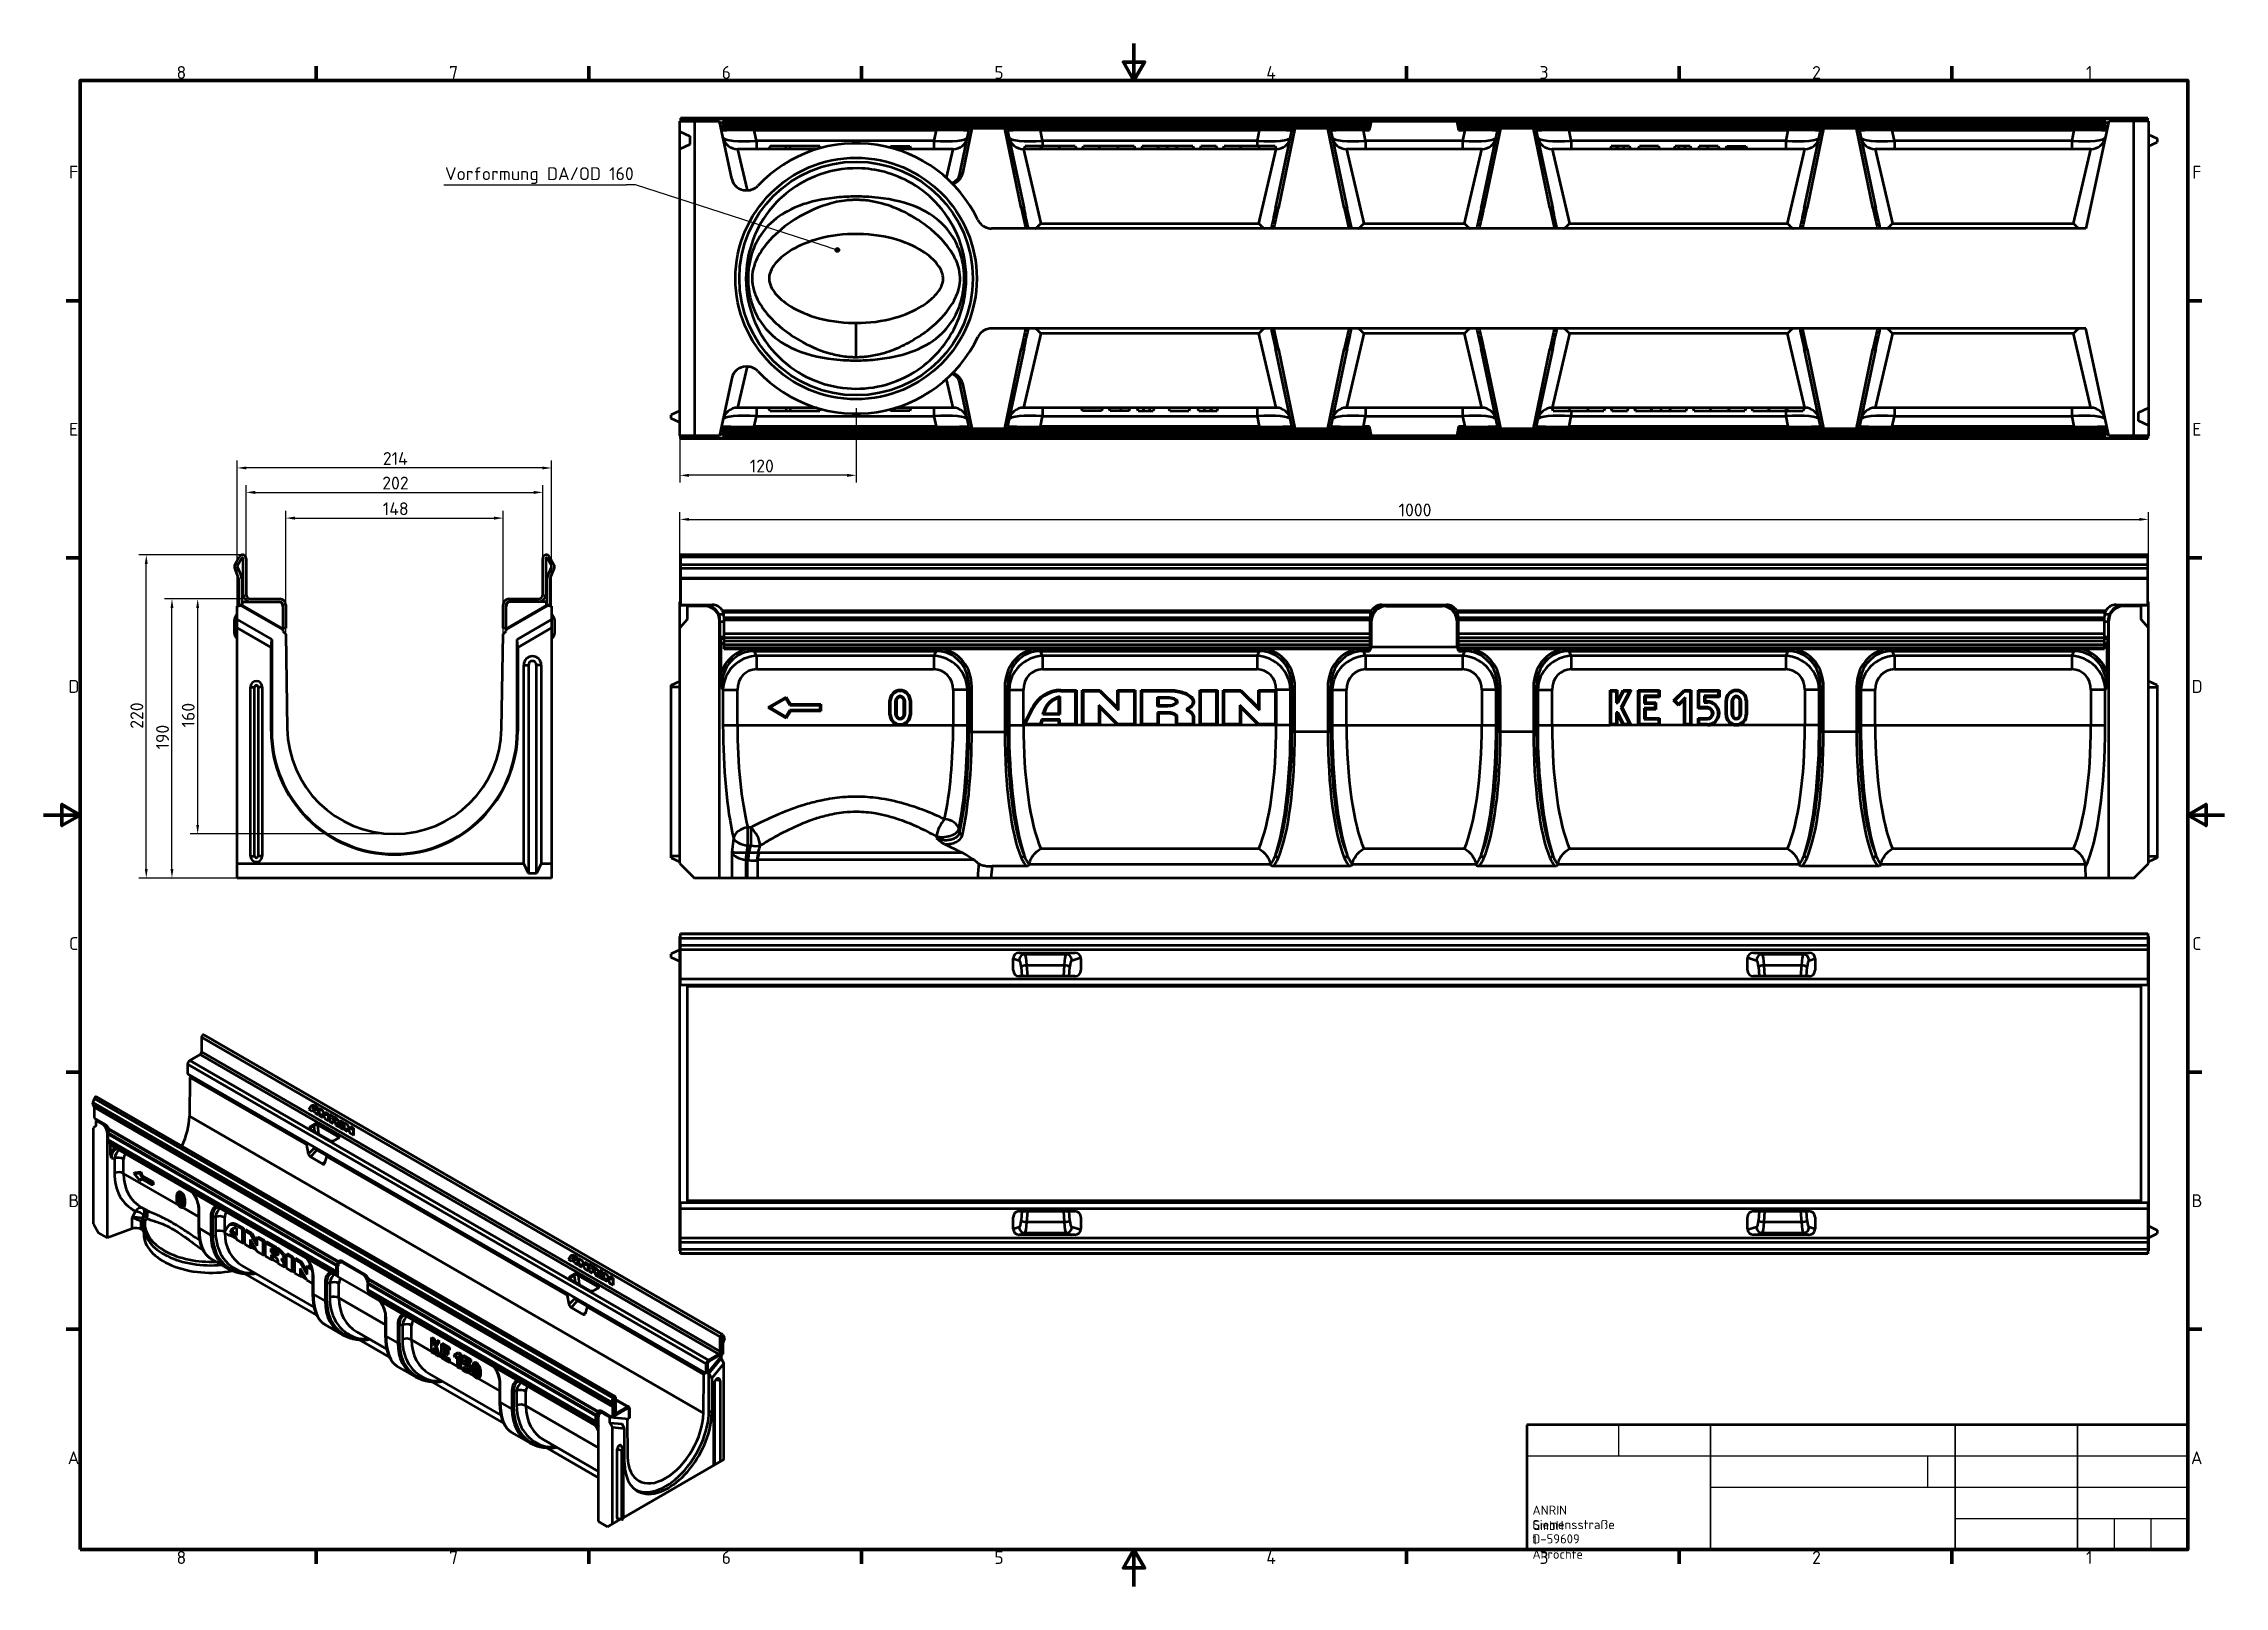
# Model space of a CAD drawing. Header units: millimetres. Extents: x 0 to 1485, y 0 to 1050.
import ezdxf

# ---------------------------------------------------------------- set-up
doc = ezdxf.new("R2010")
doc.units = ezdxf.units.MM
doc.header["$LTSCALE"] = 2.5
doc.linetypes.add('Durchgehend', pattern=[0])
for name, color, linetype, lineweight in [('Bemaßungen(DIN)', 7, 'Durchgehend', 25), ('Rahmen (ISO)', 7, 'Continuous', 70), ('Sichtbare Kanten(DIN)', 7, 'Durchgehend', 50), ('Sichtbare tangentiale Kanten(DIN)', 7, 'Durchgehend', 50), ('Symbol (ISO)', 7, 'Continuous', 25), ('Titel (ISO)', 7, 'Continuous', 50)]:
    doc.layers.add(name, color=color, linetype=linetype, lineweight=lineweight)
doc.styles.add('Notiztext (DIN)', font='isocpeur.ttf')
doc.styles.add('TXT 3_5', font='isocpeur.ttf')
doc.styles.add('TXT 5_0', font='isocpeur.ttf')
doc.dimstyles.new('Anrin Standard (DIN)', dxfattribs={"dimscale": 2.5, "dimtxt": 3.5, "dimasz": 2.5, "dimexe": 2, "dimexo": 0, "dimgap": 0.8, "dimtad": 1, "dimtxsty": 'TXT 3_5', "dimcen": 0.09, "dimdle": 10, "dimclrd": 256, "dimclre": 256, "dimclrt": 256, "dimadec": 0, "dimazin": 2, "dimtfac": 0.714286, "dimtmove": 0, "dimatfit": 3, "dimfxl": 1, "dimtolj": 1, "dimlwd": -1, "dimlwe": -1, "dimarcsym": 0})

msp = doc.modelspace()

# ---------------------------------------------------------------- blocks, each defined once
blk = doc.blocks.new('Ränder Standardrahmen')
at = {"layer": 'Rahmen (ISO)'}
for p, q in [((74.25, 410), (74.25, 413.9)), ((148.5, 410), (148.5, 413.9)), ((222.75, 410), (222.75, 413.9)), ((371.25, 410), (371.25, 413.9)), ((445.5, 410), (445.5, 413.9)), ((519.75, 410), (519.75, 413.9)), ((10, 350), (6.1, 350)), ((584, 350), (587.9, 350)), ((10, 280), (6.1, 280)), ((584, 280), (587.9, 280)), ((10, 140), (6.1, 140)), ((584, 140), (587.9, 140)), ((10, 70), (6.1, 70)), ((584, 70), (587.9, 70)), ((74.25, 10), (74.25, 6.1)), ((148.5, 10), (148.5, 6.1)), ((222.75, 10), (222.75, 6.1)), ((371.25, 10), (371.25, 6.1)), ((445.5, 10), (445.5, 6.1)), ((519.75, 10), (519.75, 6.1))]:
    blk.add_line(p, q, dxfattribs=at)
at = {"layer": 'Rahmen (ISO)', "flags": 128}
for points in [[(297, 420), (297, 410), (294.11, 415), (299.89, 415), (297, 410)], [(10, 10), (10, 410), (584, 410), (584, 10), (10, 10)], [(0, 210), (10, 210), (5, 212.89), (5, 207.11), (10, 210)], [(594, 210), (584, 210), (589, 212.89), (589, 207.11), (584, 210)], [(297, 0), (297, 10), (294.11, 5), (299.89, 5), (297, 10)]]:
    blk.add_lwpolyline(points, dxfattribs=at)
at = {"layer": 'Rahmen (ISO)', "char_height": 3.5, "attachment_point": 7, "style": 'Notiztext (DIN)'}
for s, insert in [('8', (36.2, 410.4)), ('7', (110.45, 410.4)), ('6', (184.7, 410.4)), ('5', (258.95, 410.4)), ('4', (333.03, 410.4)), ('3', (407.45, 410.4)), ('2', (481.7, 410.4)), ('1', (556.3, 410.4)), ('F', (6.93, 383.25)), ('F', (585.23, 383.25)), ('E', (6.93, 313.25)), ('E', (585.23, 313.25)), ('D', (6.75, 243.25)), ('D', (585.05, 243.25)), ('C', (6.93, 173.25)), ('C', (585.23, 173.25)), ('B', (6.75, 103.25)), ('B', (585.05, 103.25)), ('A', (6.58, 33.25)), ('A', (584.88, 33.25)), ('8', (36.2, 6.1)), ('7', (110.45, 6.1)), ('6', (184.7, 6.1)), ('5', (258.95, 6.1)), ('4', (333.03, 6.1)), ('3', (407.45, 6.1)), ('2', (481.7, 6.1)), ('1', (556.3, 6.1))]:
    blk.add_mtext(s, dxfattribs=dict(at, insert=insert))
blk = doc.blocks.new('Schriftfelder Kundenzeichnung DE')
at = {"layer": 'Titel (ISO)', "lineweight": 50}
for p, q in [((283.01, 239.22), (103.01, 239.22)), ((103.01, 239.22), (103.01, 205.22)), ((283.01, 205.22), (283.01, 239.22)), ((103.01, 205.22), (283.01, 205.22))]:
    blk.add_line(p, q, dxfattribs=at)
at = {"layer": 'Titel (ISO)', "lineweight": 25}
for p, q in [((128.01, 239.22), (128.01, 230.72)), ((103.01, 230.72), (283.01, 230.72)), ((212.18, 230.72), (212.18, 222.22)), ((153.01, 222.22), (283.01, 222.22)), ((219.68, 213.72), (283.01, 213.72)), ((263.01, 213.72), (263.01, 205.22)), ((273.01, 213.72), (273.01, 205.22))]:
    blk.add_line(p, q, dxfattribs=at)
at = {"layer": 'Titel (ISO)', "lineweight": 35}
for p, q in [((153.01, 239.22), (153.01, 205.22)), ((219.68, 239.22), (219.68, 205.22)), ((253.01, 239.22), (253.01, 205.22))]:
    blk.add_line(p, q, dxfattribs=at)
at = {"layer": 'Titel (ISO)', "char_height": 2.5, "attachment_point": 1, "style": 'TXT 5_0'}
for s, insert, width in [('\\fISOCPEUR|b0|i0;ANRIN GmbH', (104.54, 217.22), 16.9116), ('\\fISOCPEUR|b0|i0;Siemensstraße 1', (104.54, 213.3), 21.7572), ('\\fISOCPEUR|b0|i0;D-59609 Anröchte', (104.54, 209.4), 23.9445)]:
    blk.add_mtext(s, dxfattribs=dict(at, insert=insert, width=width))
blk = doc.blocks.new('*D18')
at = {"layer": 'Bemaßungen(DIN)', "transparency": 16777216}
for p, q in [((553.3, 801.8), (553.3, 751.2)), ((433.3, 783.2), (433.3, 751.2)), ((547, 756.2), (439.5, 756.2))]:
    blk.add_line(p, q, dxfattribs=at)
for points in [[(439.5, 757.2), (439.5, 755.1), (433.3, 756.2)], [(547, 757.2), (547, 755.1), (553.3, 756.2)]]:
    blk.add_solid(points, dxfattribs=at)
at = {"layer": 'Defpoints', "color": 0, "transparency": 16777216}
for p in [(553.3, 801.8), (433.3, 783.2), (433.3, 756.2)]:
    blk.add_point(p, dxfattribs=at)
at = {"layer": 'Bemaßungen(DIN)', "transparency": 16777216, "insert": (480.9, 766.9), "char_height": 8.75, "attachment_point": 1, "style": 'TXT 3_5'}
blk.add_mtext('\\A1;120', dxfattribs=at)
blk = doc.blocks.new('*D19')
at = {"layer": 'Bemaßungen(DIN)', "transparency": 16777216}
for p, q in [((433.3, 653), (433.3, 731.2)), ((1433.3, 652.3), (1433.3, 731.2)), ((439.5, 726.2), (1427, 726.2))]:
    blk.add_line(p, q, dxfattribs=at)
for points in [[(439.5, 727.2), (439.5, 725.2), (433.3, 726.2)], [(1427, 727.2), (1427, 725.2), (1433.3, 726.2)]]:
    blk.add_solid(points, dxfattribs=at)
at = {"layer": 'Defpoints', "color": 0, "transparency": 16777216}
for p in [(1433.3, 726.2), (433.3, 653), (1433.3, 652.3)]:
    blk.add_point(p, dxfattribs=at)
at = {"layer": 'Bemaßungen(DIN)', "transparency": 16777216, "insert": (922.7, 737), "char_height": 8.75, "attachment_point": 1, "style": 'TXT 3_5'}
blk.add_mtext('\\A1;1000', dxfattribs=at)
blk = doc.blocks.new('*D20')
at = {"layer": 'Bemaßungen(DIN)', "transparency": 16777216}
for p, q in [((164.9, 648.1), (164.9, 732.1)), ((312.9, 648.1), (312.9, 732.1)), ((171.1, 727.1), (306.6, 727.1))]:
    blk.add_line(p, q, dxfattribs=at)
for points in [[(171.1, 728.1), (171.1, 726), (164.9, 727.1)], [(306.6, 728.1), (306.6, 726), (312.9, 727.1)]]:
    blk.add_solid(points, dxfattribs=at)
at = {"layer": 'Defpoints', "color": 0, "transparency": 16777216}
for p in [(312.9, 727.1), (164.9, 648.1), (312.9, 648.1)]:
    blk.add_point(p, dxfattribs=at)
at = {"layer": 'Bemaßungen(DIN)', "transparency": 16777216, "insert": (231, 737.8), "char_height": 8.75, "attachment_point": 1, "style": 'TXT 3_5'}
blk.add_mtext('\\A1;148', dxfattribs=at)
blk = doc.blocks.new('*D21')
at = {"layer": 'Bemaßungen(DIN)', "transparency": 16777216}
for p, q in [((131.9, 652.3), (131.9, 766.2)), ((339.6, 761.2), (138.1, 761.2)), ((345.9, 653), (345.9, 766.2))]:
    blk.add_line(p, q, dxfattribs=at)
for points in [[(138.1, 762.2), (138.1, 760.2), (131.9, 761.2)], [(339.6, 762.2), (339.6, 760.2), (345.9, 761.2)]]:
    blk.add_solid(points, dxfattribs=at)
at = {"layer": 'Defpoints', "color": 0, "transparency": 16777216}
for p in [(131.9, 761.2), (131.9, 652.3), (345.9, 653)]:
    blk.add_point(p, dxfattribs=at)
at = {"layer": 'Bemaßungen(DIN)', "transparency": 16777216, "insert": (231, 772), "char_height": 8.75, "attachment_point": 1, "style": 'TXT 3_5'}
blk.add_mtext('\\A1;214', dxfattribs=at)
blk = doc.blocks.new('*D22')
at = {"layer": 'Bemaßungen(DIN)', "transparency": 16777216}
for p, q in [((137.9, 699.6), (137.9, 749.6)), ((144.1, 744.6), (333.6, 744.6)), ((339.9, 699.6), (339.9, 749.6))]:
    blk.add_line(p, q, dxfattribs=at)
for points in [[(144.1, 745.6), (144.1, 743.5), (137.9, 744.6)], [(333.6, 745.6), (333.6, 743.5), (339.9, 744.6)]]:
    blk.add_solid(points, dxfattribs=at)
at = {"layer": 'Defpoints', "color": 0, "transparency": 16777216}
for p in [(339.9, 744.6), (137.9, 699.6), (339.9, 699.6)]:
    blk.add_point(p, dxfattribs=at)
at = {"layer": 'Bemaßungen(DIN)', "transparency": 16777216, "insert": (230.6, 755.3), "char_height": 8.75, "attachment_point": 1, "style": 'TXT 3_5'}
blk.add_mtext('\\A1;202', dxfattribs=at)
blk = doc.blocks.new('*D23')
at = {"layer": 'Bemaßungen(DIN)', "transparency": 16777216}
for p, q in [((140.9, 672.1), (99.9, 672.1)), ((104.9, 665.8), (104.9, 518.3)), ((238.9, 512.1), (99.9, 512.1))]:
    blk.add_line(p, q, dxfattribs=at)
for points in [[(103.9, 665.8), (105.9, 665.8), (104.9, 672.1)], [(103.9, 518.3), (105.9, 518.3), (104.9, 512.1)]]:
    blk.add_solid(points, dxfattribs=at)
at = {"layer": 'Defpoints', "color": 0, "transparency": 16777216}
for p in [(140.9, 672.1), (104.9, 512.1), (238.9, 512.1)]:
    blk.add_point(p, dxfattribs=at)
at = {"layer": 'Bemaßungen(DIN)', "transparency": 16777216, "insert": (94.1, 584.6), "char_height": 8.75, "attachment_point": 1, "rotation": 90, "style": 'TXT 3_5'}
blk.add_mtext('\\A1;160', dxfattribs=at)
blk = doc.blocks.new('*D24')
at = {"layer": 'Bemaßungen(DIN)', "transparency": 16777216}
for p, q in [((140.9, 672.1), (82.4, 672.1)), ((87.4, 488.3), (87.4, 665.8)), ((131.9, 482.1), (82.4, 482.1))]:
    blk.add_line(p, q, dxfattribs=at)
for points in [[(86.4, 665.8), (88.4, 665.8), (87.4, 672.1)], [(86.4, 488.3), (88.4, 488.3), (87.4, 482.1)]]:
    blk.add_solid(points, dxfattribs=at)
at = {"layer": 'Defpoints', "color": 0, "transparency": 16777216}
for p in [(87.4, 672.1), (140.9, 672.1), (131.9, 482.1)]:
    blk.add_point(p, dxfattribs=at)
at = {"layer": 'Bemaßungen(DIN)', "transparency": 16777216, "insert": (76.6, 569.6), "char_height": 8.75, "attachment_point": 1, "rotation": 90, "style": 'TXT 3_5'}
blk.add_mtext('\\A1;190', dxfattribs=at)
blk = doc.blocks.new('*D25')
at = {"layer": 'Bemaßungen(DIN)', "transparency": 16777216}
for p, q in [((135.4, 702.1), (64.9, 702.1)), ((69.9, 488.3), (69.9, 695.8)), ((131.9, 482.1), (64.9, 482.1))]:
    blk.add_line(p, q, dxfattribs=at)
for points in [[(68.9, 695.8), (70.9, 695.8), (69.9, 702.1)], [(68.9, 488.3), (70.9, 488.3), (69.9, 482.1)]]:
    blk.add_solid(points, dxfattribs=at)
at = {"layer": 'Defpoints', "color": 0, "transparency": 16777216}
for p in [(69.9, 702.1), (135.4, 702.1), (131.9, 482.1)]:
    blk.add_point(p, dxfattribs=at)
at = {"layer": 'Bemaßungen(DIN)', "transparency": 16777216, "insert": (59.1, 583.7), "char_height": 8.75, "attachment_point": 1, "rotation": 90, "style": 'TXT 3_5'}
blk.add_mtext('\\A1;220', dxfattribs=at)
blk = doc.blocks.new('Führungslinientext1')
at = {"layer": 'Symbol (ISO)'}
h = blk.add_hatch(color=256, dxfattribs=at)
edge = h.paths.add_edge_path(flags=0)
edge.add_arc((216.2, 363.83), 0.625, 0, 360)
for p, q in [((109.02, 381.55), (158.7, 381.55)), ((161.2, 381.55), (158.7, 381.55)), ((213.82, 364.59), (161.2, 381.55)), ((213.82, 364.59), (215.6, 364.02))]:
    blk.add_line(p, q, dxfattribs=at)
blk.add_circle((216.2, 363.83), 0.625, dxfattribs=at)
at = {"layer": 'Symbol (ISO)', "insert": (109.32, 381.79), "char_height": 3.5, "attachment_point": 7, "style": 'Notiztext (DIN)'}
blk.add_mtext('Vorformung DA/OD 160', dxfattribs=at)

# ---------------------------------------------------------------- dimensions: what is measured, and where the dimension line sits
at = {"layer": 'Bemaßungen(DIN)'}
for base, p1, p2, angle, picture, middle in [((433.272, 756.161), (553.272, 801.766), (433.272, 783.161), 180, '*D18', (488.297, 756.161)), ((339.897, 744.571), (137.897, 699.571), (339.897, 699.571), 180, '*D22', (238.872, 744.571)), ((312.897, 727.071), (164.897, 648.071), (312.897, 648.071), 180, '*D20', (238.872, 727.071)), ((69.897, 702.071), (131.897, 482.071), (135.397, 702.071), 270, '*D25', (69.897, 592.046)), ((87.397, 672.071), (131.897, 482.071), (140.897, 672.071), 270, '*D24', (87.397, 577.046)), ((104.897, 512.071), (140.897, 672.071), (238.897, 512.071), 270, '*D23', (104.897, 592.046))]:
    dim = msp.add_linear_dim(base=base, p1=p1, p2=p2, angle=angle, dimstyle='Anrin Standard (DIN)', override={"dimgap": 0.8, "dimdec": 2, "dimtol": 0, "dimlim": 0, "dimtp": 0, "dimtm": 0, "dimtdec": 2, "dimtofl": 0, "dimatfit": 1}, dxfattribs=at)
    dim.commit()
    dim.dimension.update_dxf_attribs({"geometry": picture, "text_midpoint": middle, "dimtype": 160})
for base, p1, p2, picture, middle in [((131.897, 761.203), (345.897, 653.029), (131.897, 652.278), '*D21', (238.872, 761.203)), ((1433.272, 726.203), (433.272, 653.029), (1433.272, 652.278), '*D19', (933.247, 726.203))]:
    dim = msp.add_linear_dim(base=base, p1=p1, p2=p2, dimstyle='Anrin Standard (DIN)', override={"dimgap": 0.8, "dimdec": 2, "dimtol": 0, "dimlim": 0, "dimtp": 0, "dimtm": 0, "dimtdec": 2, "dimtofl": 0, "dimatfit": 1}, dxfattribs=at)
    dim.commit()
    dim.dimension.update_dxf_attribs({"geometry": picture, "text_midpoint": middle, "dimtype": 160})

# ---------------------------------------------------------------- linework, layer by layer
at = {"layer": 'Sichtbare Kanten(DIN)'}
for p, q in [((433.272, 783.161), (433.272, 997.161)), ((433.272, 997.161), (460.272, 997.161)), ((433.772, 999.161), (433.772, 997.161)), ((1432.772, 999.161), (433.772, 999.161)), ((443.272, 997.161), (443.272, 783.161)), ((468.579, 958.082), (460.272, 997.161)), ((460.485, 996.161), (463.272, 996.161)), ((463.272, 993.161), (463.272, 999.161)), ((463.272, 996.584), (903.272, 996.584)), ((902.964, 991.006), (904.272, 997.161)), ((903.272, 999.161), (903.272, 993.161)), ((903.272, 996.161), (904.06, 996.161)), ((904.272, 997.161), (962.272, 997.161)), ((962.272, 997.161), (963.58, 991.006)), ((962.485, 996.161), (963.272, 996.161)), ((963.272, 993.161), (963.272, 999.161)), ((963.272, 996.584), (1403.272, 996.584)), ((1406.272, 997.161), (1390.755, 924.161)), ((1403.272, 999.161), (1403.272, 993.161)), ((1403.272, 996.161), (1406.06, 996.161)), ((1433.272, 997.161), (1406.272, 997.161)), ((1423.272, 783.161), (1423.272, 997.161)), ((1432.772, 997.161), (1432.772, 999.161)), ((1433.272, 997.161), (1433.272, 783.161)), ((433.272, 990.161), (440.092, 986.981)), ((440.092, 981.341), (433.272, 978.161)), ((440.092, 986.981), (440.092, 981.341)), ((903.209, 992.161), (461.335, 992.161)), ((463.272, 994.851), (903.272, 994.851)), ((903.272, 993.161), (463.272, 993.161)), ((494.728, 980.161), (493.272, 978.161)), ((528.544, 980.161), (494.728, 980.161)), ((505.743, 978.161), (505.476, 980.161)), ((508.514, 978.161), (508.094, 980.161)), ((529.002, 978.902), (528.544, 980.161)), ((576.448, 979.194), (576.8, 980.161)), ((576.8, 980.161), (589.744, 980.161)), ((589.744, 980.161), (590.472, 978.161)), ((623.67, 960.396), (630.085, 990.577)), ((656.459, 990.577), (667.677, 937.802)), ((667.272, 978.161), (668.45, 980.161)), ((702.544, 980.161), (668.45, 980.161)), ((678.704, 980.161), (679.272, 978.161)), ((679.504, 980.161), (680.072, 978.161)), ((692, 980.161), (691.272, 978.161)), ((702.544, 980.161), (703.272, 978.161)), ((707.272, 978.161), (708, 980.161)), ((742.544, 980.161), (708, 980.161)), ((718.544, 980.161), (719.272, 978.161)), ((731.574, 980.161), (731.272, 978.161)), ((742.544, 980.161), (743.272, 978.161)), ((748, 980.161), (747.272, 978.161)), ((782.544, 980.161), (748, 980.161)), ((758.544, 980.161), (759.272, 978.161)), ((772, 980.161), (771.272, 978.161)), ((782.544, 980.161), (783.272, 978.161)), ((788, 980.161), (787.272, 978.161)), ((798.544, 980.161), (788, 980.161)), ((799.272, 978.161), (798.544, 980.161)), ((803.272, 978.161), (804, 980.161)), ((838.544, 980.161), (804, 980.161)), ((814.544, 980.161), (815.272, 978.161)), ((827.574, 980.161), (827.272, 978.161)), ((838.544, 980.161), (839.272, 978.161)), ((838.867, 937.802), (850.085, 990.577)), ((876.459, 990.577), (887.677, 937.802)), ((963.272, 994.851), (1403.272, 994.851)), ((1403.272, 993.161), (963.272, 993.161)), ((1405.209, 992.161), (963.335, 992.161)), ((978.867, 937.802), (990.085, 990.577)), ((1016.459, 990.577), (1027.677, 937.802)), ((1067.44, 980.161), (1066.712, 978.161)), ((1079.913, 980.161), (1067.44, 980.161)), ((1070.784, 980.161), (1071.512, 978.161)), ((1072.025, 980.161), (1071.584, 978.161)), ((1076.144, 980.161), (1075.702, 978.161)), ((1079.913, 980.161), (1081.112, 978.161)), ((1085.912, 978.161), (1086.64, 980.161)), ((1099.584, 980.161), (1086.64, 980.161)), ((1099.584, 980.161), (1100.312, 978.161)), ((1109.912, 978.161), (1110.942, 980.161)), ((1121.184, 980.161), (1110.942, 980.161)), ((1113.306, 980.161), (1113.306, 978.161)), ((1117.84, 980.161), (1117.112, 978.161)), ((1121.184, 980.161), (1121.912, 978.161)), ((1127.44, 980.161), (1126.712, 978.161)), ((1140.384, 980.161), (1127.44, 980.161)), ((1140.384, 980.161), (1141.112, 978.161)), ((1145.432, 978.161), (1146.16, 980.161)), ((1146.16, 980.161), (1159.104, 980.161)), ((1159.104, 980.161), (1159.832, 978.161)), ((1198.867, 937.802), (1210.085, 990.577)), ((1236.459, 990.577), (1247.677, 937.802)), ((1433.272, 988.161), (1439.272, 985.363)), ((1433.272, 980.161), (1439.272, 982.959)), ((1439.272, 985.363), (1439.272, 982.959)), ((526.439, 978.161), (472.409, 978.161)), ((619.348, 978.161), (580.105, 978.161)), ((839.348, 978.161), (667.196, 978.161)), ((979.348, 978.161), (887.196, 978.161)), ((1199.348, 978.161), (1027.196, 978.161)), ((1394.136, 978.161), (1247.196, 978.161)), ((478.36, 950.161), (479.083, 950.161)), ((1390.755, 924.161), (645.366, 924.161)), ((1390.755, 856.161), (645.366, 856.161)), ((1406.272, 783.161), (1390.755, 856.161)), ((667.677, 842.52), (656.459, 789.745)), ((850.085, 789.745), (838.867, 842.52)), ((887.677, 842.52), (876.459, 789.745)), ((990.085, 789.745), (978.867, 842.52)), ((1027.677, 842.52), (1016.459, 789.745)), ((1210.085, 789.745), (1198.867, 842.52)), ((1247.677, 842.52), (1236.459, 789.745)), ((468.579, 822.24), (460.272, 783.161)), ((478.36, 830.161), (479.083, 830.161)), ((630.085, 789.745), (623.67, 819.925)), ((526.439, 802.161), (472.409, 802.161)), ((494.728, 800.161), (493.272, 802.161)), ((505.743, 802.161), (505.476, 800.161)), ((508.514, 802.161), (508.094, 800.161)), ((619.348, 802.161), (580.105, 802.161)), ((590.472, 802.161), (589.744, 800.161)), ((839.348, 802.161), (667.196, 802.161)), ((707.44, 800.161), (706.712, 802.161)), ((721.112, 802.161), (720.384, 800.161)), ((726.16, 800.161), (725.432, 802.161)), ((739.104, 800.161), (739.832, 802.161)), ((745.36, 800.161), (744.632, 802.161)), ((748.704, 800.161), (749.432, 802.161)), ((753.238, 800.161), (753.238, 802.161)), ((756.632, 802.161), (755.603, 800.161)), ((766.96, 800.161), (766.232, 802.161)), ((780.632, 802.161), (779.904, 800.161)), ((786.631, 800.161), (785.432, 802.161)), ((790.4, 800.161), (790.842, 802.161)), ((794.519, 800.161), (794.961, 802.161)), ((795.76, 800.161), (795.032, 802.161)), ((799.104, 800.161), (799.832, 802.161)), ((979.348, 802.161), (887.196, 802.161)), ((1199.348, 802.161), (1027.196, 802.161)), ((1027.999, 800.161), (1027.271, 802.161)), ((1028, 800.161), (1027.272, 802.161)), ((1038.971, 800.161), (1039.272, 802.161)), ((1051.999, 800.161), (1051.271, 802.161)), ((1052, 800.161), (1051.272, 802.161)), ((1063.272, 802.161), (1062.544, 800.161)), ((1067.999, 800.161), (1067.271, 802.161)), ((1067.272, 802.161), (1068, 800.161)), ((1078.544, 800.161), (1079.272, 802.161)), ((1083.999, 800.161), (1083.271, 802.161)), ((1084, 800.161), (1083.272, 802.161)), ((1083.272, 802.161), (1084, 800.161)), ((1094.544, 800.161), (1095.272, 802.161)), ((1108, 800.161), (1107.272, 802.161)), ((1108, 800.161), (1107.272, 802.161)), ((1118.544, 800.161), (1119.272, 802.161)), ((1123.999, 800.161), (1123.271, 802.161)), ((1124, 800.161), (1123.272, 802.161)), ((1134.971, 800.161), (1135.272, 802.161)), ((1147.999, 800.161), (1147.271, 802.161)), ((1148, 800.161), (1147.272, 802.161)), ((1159.272, 802.161), (1158.544, 800.161)), ((1163.999, 800.161), (1163.271, 802.161)), ((1164, 800.161), (1163.272, 802.161)), ((1174.544, 800.161), (1175.272, 802.161)), ((1187.04, 800.161), (1186.472, 802.161)), ((1187.84, 800.161), (1187.272, 802.161)), ((1199.272, 802.161), (1198.094, 800.161)), ((1394.136, 802.161), (1247.196, 802.161)), ((1426.452, 798.981), (1433.272, 802.161)), ((433.272, 800.161), (427.272, 797.363)), ((427.272, 794.959), (427.272, 797.363)), ((433.272, 792.161), (427.272, 794.959)), ((461.335, 788.161), (903.209, 788.161)), ((463.272, 781.161), (463.272, 787.161)), ((463.272, 787.161), (903.272, 787.161)), ((494.728, 800.161), (528.544, 800.161)), ((529.002, 801.42), (528.544, 800.161)), ((576.448, 801.128), (576.8, 800.161)), ((589.744, 800.161), (576.8, 800.161)), ((720.384, 800.161), (707.44, 800.161)), ((739.104, 800.161), (726.16, 800.161)), ((745.36, 800.161), (755.603, 800.161)), ((766.96, 800.161), (779.904, 800.161)), ((786.631, 800.161), (799.104, 800.161)), ((904.272, 783.161), (902.964, 789.316)), ((903.272, 787.161), (903.272, 781.161)), ((963.58, 789.316), (962.272, 783.161)), ((963.272, 781.161), (963.272, 787.161)), ((963.272, 787.161), (1403.272, 787.161)), ((963.335, 788.161), (1405.209, 788.161)), ((1027.999, 800.161), (1028, 800.161)), ((1028, 800.161), (1051.999, 800.161)), ((1051.999, 800.161), (1052, 800.161)), ((1052, 800.161), (1062.544, 800.161)), ((1067.999, 800.161), (1068, 800.161)), ((1068, 800.161), (1078.544, 800.161)), ((1083.995, 800.161), (1083.996, 800.161)), ((1084, 800.161), (1094.544, 800.161)), ((1084, 800.161), (1084, 800.161)), ((1094.544, 800.161), (1108, 800.161)), ((1108, 800.161), (1108, 800.161)), ((1108, 800.161), (1118.544, 800.161)), ((1123.999, 800.161), (1124, 800.161)), ((1124, 800.161), (1147.999, 800.161)), ((1147.999, 800.161), (1148, 800.161)), ((1148, 800.161), (1158.544, 800.161)), ((1163.999, 800.161), (1164, 800.161)), ((1164, 800.161), (1198.094, 800.161)), ((1403.272, 787.161), (1403.272, 781.161)), ((1426.452, 793.341), (1426.452, 798.981)), ((1433.272, 790.161), (1426.452, 793.341)), ((460.272, 783.161), (433.272, 783.161)), ((433.772, 781.161), (433.772, 783.161)), ((433.772, 781.161), (1432.772, 781.161)), ((460.485, 784.161), (463.272, 784.161)), ((903.272, 785.47), (463.272, 785.47)), ((903.272, 783.738), (463.272, 783.738)), ((903.272, 784.161), (904.06, 784.161)), ((962.272, 783.161), (904.272, 783.161)), ((962.485, 784.161), (963.272, 784.161)), ((1403.272, 785.47), (963.272, 785.47)), ((1403.272, 783.738), (963.272, 783.738)), ((1403.272, 784.161), (1406.06, 784.161)), ((1433.272, 783.161), (1406.272, 783.161)), ((1432.772, 783.161), (1432.772, 781.161)), ((130.278, 695.535), (133.215, 700.791)), ((134.961, 699.815), (132.024, 694.559)), ((135.897, 675.071), (135.897, 699.571)), ((137.897, 699.571), (137.897, 675.071)), ((339.897, 675.071), (339.897, 699.571)), ((341.897, 699.571), (341.897, 675.071)), ((345.77, 694.559), (342.834, 699.815)), ((344.58, 700.791), (347.516, 695.535)), ((433.772, 702.071), (433.772, 668.071)), ((1432.772, 702.071), (433.772, 702.071)), ((1432.772, 668.071), (1432.772, 702.071)), ((132.82, 686.456), (130.128, 692.918)), ((131.974, 693.687), (134.666, 687.225)), ((132.897, 667.284), (132.897, 686.071)), ((134.897, 686.071), (134.897, 667.709)), ((342.897, 667.709), (342.897, 686.071)), ((343.128, 687.225), (345.82, 693.687)), ((344.897, 686.071), (344.897, 667.284)), ((347.666, 692.918), (344.974, 686.456)), ((135.397, 670.071), (160.897, 670.071)), ((135.397, 667.815), (135.397, 670.071)), ((140.897, 672.071), (160.897, 672.071)), ((316.897, 672.071), (336.897, 672.071)), ((342.397, 670.071), (316.897, 670.071)), ((342.397, 667.815), (342.397, 670.071)), ((433.272, 670.071), (433.772, 670.071)), ((433.272, 492.071), (433.272, 670.071)), ((1432.772, 670.071), (1433.272, 670.071)), ((1433.272, 492.071), (1433.272, 670.071)), ((129.897, 648.559), (129.897, 657.794)), ((130.325, 659.338), (131.897, 661.959)), ((131.897, 667.071), (135.397, 667.815)), ((131.897, 482.071), (131.897, 667.071)), ((131.897, 658.052), (155.335, 644.52)), ((132.897, 668.071), (134.897, 668.071)), ((162.897, 651.144), (134.391, 667.602)), ((135.03, 667.737), (162.897, 651.649)), ((162.897, 668.071), (162.897, 650.071)), ((164.897, 668.071), (164.897, 652.071)), ((312.897, 652.071), (312.897, 668.071)), ((314.897, 650.071), (314.897, 668.071)), ((314.897, 651.649), (342.764, 667.737)), ((343.403, 667.602), (314.897, 651.144)), ((322.46, 644.52), (345.897, 658.052)), ((342.397, 667.815), (345.897, 667.071)), ((342.897, 668.071), (344.897, 668.071)), ((345.897, 667.071), (345.897, 482.071)), ((345.897, 661.959), (347.47, 659.338)), ((347.897, 657.794), (347.897, 648.559)), ((433.272, 667.815), (450.272, 667.815)), ((433.272, 667.737), (438.272, 667.602)), ((438.272, 658.052), (433.272, 652.278)), ((433.772, 668.071), (455.272, 668.071)), ((438.272, 667.602), (438.272, 658.052)), ((450.272, 667.071), (438.272, 667.071)), ((459.934, 661.771), (463.089, 661.771)), ((460.272, 482.071), (460.272, 657.071)), ((460.517, 657.071), (460.485, 656.771)), ((460.485, 656.771), (463.272, 656.771)), ((460.485, 656.771), (460.485, 646.271)), ((463.272, 660.071), (463.272, 638.071)), ((903.272, 638.071), (903.272, 660.071)), ((903.272, 656.771), (904.06, 656.771)), ((903.455, 661.771), (904.611, 661.771)), ((904.06, 656.771), (904.028, 657.071)), ((904.06, 646.271), (904.06, 656.771)), ((904.272, 639.403), (904.272, 657.071)), ((911.272, 668.071), (955.272, 668.071)), ((914.272, 667.815), (952.272, 667.815)), ((914.272, 667.071), (952.272, 667.071)), ((961.934, 661.771), (963.089, 661.771)), ((962.272, 657.071), (962.272, 639.403)), ((962.517, 657.071), (962.485, 656.771)), ((962.485, 656.771), (962.485, 646.271)), ((962.485, 656.771), (963.272, 656.771)), ((963.272, 660.071), (963.272, 638.071)), ((1403.272, 638.071), (1403.272, 660.071)), ((1403.272, 656.771), (1406.06, 656.771)), ((1403.455, 661.771), (1406.611, 661.771)), ((1406.06, 656.771), (1406.028, 657.071)), ((1406.06, 646.271), (1406.06, 656.771)), ((1406.272, 482.071), (1406.272, 657.071)), ((1411.272, 668.071), (1432.772, 668.071)), ((1416.272, 667.815), (1433.272, 667.815)), ((1428.272, 667.071), (1416.272, 667.071)), ((1428.272, 667.602), (1433.272, 667.737)), ((1428.272, 658.052), (1428.272, 667.602)), ((1433.272, 652.278), (1428.272, 658.052)), ((131.897, 644.901), (131.067, 645.732)), ((154.897, 638.999), (131.897, 652.278)), ((154.897, 638.999), (155.335, 644.52)), ((154.897, 582.071), (154.897, 638.999)), ((155.335, 644.52), (155.335, 582.071)), ((164.897, 652.071), (162.897, 652.071)), ((162.897, 650.071), (164.897, 648.071)), ((164.897, 648.071), (165.906, 583.923)), ((311.888, 583.923), (312.897, 648.071)), ((314.897, 652.071), (312.897, 652.071)), ((312.897, 648.071), (314.897, 650.071)), ((322.897, 638.999), (322.46, 644.52)), ((322.46, 582.071), (322.46, 644.52)), ((345.897, 652.278), (322.897, 638.999)), ((322.897, 638.999), (322.897, 582.071)), ((346.727, 645.732), (345.897, 644.901)), ((460.485, 646.271), (463.272, 646.271)), ((460.485, 646.271), (460.91, 645.117)), ((461.335, 621.848), (461.335, 641.653)), ((463.272, 639.071), (903.272, 639.071)), ((902.964, 636.533), (904.272, 639.403)), ((903.272, 646.271), (904.06, 646.271)), ((903.634, 645.117), (904.06, 646.271)), ((904.272, 639.403), (962.272, 639.403)), ((962.272, 639.403), (963.58, 636.533)), ((962.485, 646.271), (962.91, 645.117)), ((962.485, 646.271), (963.272, 646.271)), ((963.272, 639.071), (1403.272, 639.071)), ((1403.272, 646.271), (1406.06, 646.271)), ((1405.209, 621.848), (1405.209, 641.653)), ((1405.634, 645.117), (1406.06, 646.271)), ((326.897, 492.071), (326.897, 627.071)), ((330.161, 627.071), (330.161, 485.336)), ((335.633, 485.336), (335.633, 627.071)), ((338.897, 627.071), (338.897, 492.071)), ((463.272, 638.071), (903.272, 638.071)), ((963.272, 638.071), (1403.272, 638.071)), ((140.897, 497.071), (140.897, 612.071)), ((143.695, 497.071), (143.695, 612.071)), ((146.099, 612.071), (146.099, 497.071)), ((148.897, 612.071), (148.897, 497.071)), ((427.272, 613.274), (433.272, 616.071)), ((427.272, 495.869), (427.272, 613.274)), ((692.689, 610.071), (703.272, 610.071)), ((692.689, 609.344), (702.544, 609.344)), ((702.544, 609.344), (703.272, 610.071)), ((702.544, 609.344), (702.544, 586.799)), ((703.272, 610.071), (703.272, 586.071)), ((707.272, 610.071), (719.272, 610.071)), ((708, 609.344), (707.272, 610.071)), ((707.272, 586.071), (707.272, 610.071)), ((708, 609.344), (718.971, 609.344)), ((708, 586.799), (708, 609.344)), ((718.971, 609.344), (719.272, 610.071)), ((718.971, 609.344), (732, 596.314)), ((719.272, 610.071), (731.272, 598.071)), ((731.272, 610.071), (743.272, 610.071)), ((732, 609.344), (731.272, 610.071)), ((731.272, 598.071), (731.272, 610.071)), ((732, 609.344), (742.544, 609.344)), ((732, 596.314), (732, 609.344)), ((742.544, 609.344), (743.272, 610.071)), ((742.544, 609.344), (742.544, 586.799)), ((743.272, 610.071), (743.272, 586.071)), ((747.272, 586.071), (747.272, 610.071)), ((747.272, 610.071), (748, 609.344)), ((747.272, 610.071), (766.472, 610.071)), ((748, 586.799), (748, 609.344)), ((748, 609.344), (766.472, 609.344)), ((787.272, 610.071), (799.272, 610.071)), ((788, 609.344), (787.272, 610.071)), ((787.272, 586.071), (787.272, 610.071)), ((788, 609.344), (798.544, 609.344)), ((788, 586.799), (788, 609.344)), ((798.544, 609.344), (799.272, 610.071)), ((798.544, 609.344), (798.544, 586.799)), ((799.272, 610.071), (799.272, 586.071)), ((803.272, 610.071), (815.272, 610.071)), ((804, 609.344), (803.272, 610.071)), ((803.272, 586.071), (803.272, 610.071)), ((804, 609.344), (814.971, 609.344)), ((804, 586.799), (804, 609.344)), ((814.971, 609.344), (815.272, 610.071)), ((814.971, 609.344), (828, 596.314)), ((815.272, 610.071), (827.272, 598.071)), ((827.272, 610.071), (839.272, 610.071)), ((828, 609.344), (827.272, 610.071)), ((827.272, 598.071), (827.272, 610.071)), ((828, 609.344), (838.544, 609.344)), ((828, 596.314), (828, 609.344)), ((838.544, 609.344), (839.272, 610.071)), ((838.544, 609.344), (838.544, 586.799)), ((839.272, 610.071), (839.272, 586.071)), ((1066.712, 610.071), (1071.512, 610.071)), ((1067.44, 609.344), (1066.712, 610.071)), ((1066.712, 586.071), (1066.712, 610.071)), ((1067.44, 609.344), (1070.784, 609.344)), ((1067.44, 586.799), (1067.44, 609.344)), ((1070.784, 609.344), (1071.512, 610.071)), ((1070.784, 609.344), (1070.784, 601.424)), ((1071.512, 610.071), (1071.512, 602.151)), ((1071.584, 602.151), (1075.702, 610.071)), ((1072.025, 601.424), (1076.144, 609.344)), ((1079.913, 609.344), (1074.052, 598.071)), ((1081.112, 610.071), (1074.872, 598.071)), ((1076.144, 609.344), (1075.702, 610.071)), ((1075.702, 610.071), (1081.112, 610.071)), ((1076.144, 609.344), (1079.913, 609.344)), ((1079.913, 609.344), (1081.112, 610.071)), ((1085.912, 610.071), (1100.312, 610.071)), ((1086.64, 609.344), (1085.912, 610.071)), ((1085.912, 586.071), (1085.912, 610.071)), ((1086.64, 609.344), (1099.584, 609.344)), ((1086.64, 586.799), (1086.64, 609.344)), ((1099.584, 609.344), (1100.312, 610.071)), ((1099.584, 609.344), (1099.584, 605.999)), ((1100.312, 610.071), (1100.312, 605.271)), ((1109.912, 602.871), (1117.112, 610.071)), ((1110.942, 602.871), (1117.414, 609.344)), ((1117.112, 610.071), (1121.912, 610.071)), ((1117.414, 609.344), (1117.112, 610.071)), ((1117.414, 609.344), (1121.184, 609.344)), ((1121.184, 609.344), (1121.912, 610.071)), ((1121.184, 609.344), (1121.184, 586.799)), ((1121.912, 610.071), (1121.912, 586.071)), ((1126.712, 597.591), (1126.712, 610.071)), ((1126.712, 610.071), (1127.44, 609.344)), ((1126.712, 610.071), (1141.112, 610.071)), ((1127.44, 598.319), (1127.44, 609.344)), ((1127.44, 609.344), (1140.384, 609.344)), ((1140.384, 609.344), (1141.112, 610.071)), ((1140.384, 609.344), (1140.384, 605.999)), ((1141.112, 610.071), (1141.112, 605.271)), ((1439.272, 613.274), (1433.272, 616.071)), ((1439.272, 613.274), (1439.272, 495.869)), ((493.272, 598.071), (505.743, 605.271)), ((494.728, 598.071), (493.272, 598.071)), ((505.743, 590.871), (493.272, 598.071)), ((494.728, 598.071), (505.476, 604.277)), ((505.476, 591.866), (494.728, 598.071)), ((505.743, 605.271), (505.476, 604.277)), ((505.476, 604.277), (508.094, 599.744)), ((508.094, 596.399), (505.476, 591.866)), ((505.743, 605.271), (508.514, 600.471)), ((508.514, 595.671), (505.743, 590.871)), ((508.514, 600.471), (508.094, 599.744)), ((508.094, 599.744), (528.544, 599.744)), ((528.544, 596.399), (508.094, 596.399)), ((508.514, 595.671), (508.094, 596.399)), ((508.514, 600.471), (529.272, 600.471)), ((529.272, 595.671), (508.514, 595.671)), ((529.272, 600.471), (528.544, 599.744)), ((528.544, 599.744), (528.544, 596.399)), ((529.272, 595.671), (528.544, 596.399)), ((529.272, 600.471), (529.272, 595.671)), ((576.072, 593.271), (576.072, 602.871)), ((576.8, 593.271), (576.8, 602.871)), ((580.144, 593.271), (580.144, 602.871)), ((580.872, 602.871), (580.872, 593.271)), ((585.672, 593.271), (585.672, 602.871)), ((586.4, 602.871), (586.4, 593.271)), ((589.744, 602.871), (589.744, 593.271)), ((590.472, 602.871), (590.472, 593.271)), ((667.272, 586.071), (673.272, 598.071)), ((668.45, 586.799), (673.923, 597.746)), ((680.34, 593.344), (680.65, 594.582)), ((681.272, 594.071), (680.34, 593.344)), ((681.356, 594.406), (681.272, 594.071)), ((681.272, 594.071), (691.272, 594.071)), ((691.272, 594.071), (691.272, 604.702)), ((691.272, 594.071), (692, 593.344)), ((692, 605.64), (692, 593.344)), ((731.574, 586.799), (718.544, 599.829)), ((718.544, 599.829), (719.272, 598.071)), ((718.544, 599.829), (718.544, 586.799)), ((731.272, 586.071), (719.272, 598.071)), ((719.272, 598.071), (719.272, 586.071)), ((732, 596.314), (731.272, 598.071)), ((759.272, 604.471), (758.544, 605.199)), ((758.544, 598.944), (758.544, 605.199)), ((758.544, 605.199), (765.272, 605.199)), ((758.544, 598.944), (759.272, 599.671)), ((765.272, 598.944), (758.544, 598.944)), ((765.272, 594.799), (758.544, 594.799)), ((758.544, 594.799), (759.272, 594.071)), ((758.544, 594.799), (758.544, 586.799)), ((759.272, 604.471), (759.272, 599.671)), ((765.272, 604.471), (759.272, 604.471)), ((759.272, 599.671), (765.272, 599.671)), ((765.272, 594.071), (759.272, 594.071)), ((759.272, 594.071), (759.272, 586.071)), ((827.574, 586.799), (814.544, 599.829)), ((814.544, 599.829), (815.272, 598.071)), ((814.544, 599.829), (814.544, 586.799)), ((827.272, 586.071), (815.272, 598.071)), ((815.272, 598.071), (815.272, 586.071)), ((828, 596.314), (827.272, 598.071)), ((1070.784, 601.424), (1071.512, 602.151)), ((1070.784, 601.424), (1072.025, 601.424)), ((1070.784, 594.719), (1071.512, 593.991)), ((1070.784, 594.719), (1070.784, 586.799)), ((1072.025, 594.719), (1070.784, 594.719)), ((1071.512, 602.151), (1071.584, 602.151)), ((1072.025, 601.424), (1071.584, 602.151)), ((1072.025, 594.719), (1071.584, 593.991)), ((1076.144, 586.799), (1072.025, 594.719)), ((1074.872, 598.071), (1074.052, 598.071)), ((1074.052, 598.071), (1079.913, 586.799)), ((1074.872, 598.071), (1081.112, 586.071)), ((1089.984, 605.999), (1090.712, 605.271)), ((1089.984, 605.999), (1089.984, 600.944)), ((1099.584, 605.999), (1089.984, 605.999)), ((1089.984, 600.944), (1090.712, 601.671)), ((1089.984, 600.944), (1097.184, 600.944)), ((1097.184, 597.599), (1089.984, 597.599)), ((1089.984, 597.599), (1090.712, 596.871)), ((1089.984, 597.599), (1089.984, 590.144)), ((1090.712, 605.271), (1090.712, 601.671)), ((1100.312, 605.271), (1090.712, 605.271)), ((1090.712, 601.671), (1097.912, 601.671)), ((1097.912, 596.871), (1090.712, 596.871)), ((1090.712, 596.871), (1090.712, 590.871)), ((1097.184, 600.944), (1097.912, 601.671)), ((1097.184, 600.944), (1097.184, 597.599)), ((1097.184, 597.599), (1097.912, 596.871)), ((1097.912, 601.671), (1097.912, 596.871)), ((1099.584, 605.999), (1100.312, 605.271)), ((1113.306, 599.477), (1109.912, 602.871)), ((1109.912, 602.871), (1110.942, 602.871)), ((1113.306, 600.507), (1110.942, 602.871)), ((1117.84, 605.041), (1113.306, 600.507)), ((1117.112, 603.283), (1113.306, 599.477)), ((1113.306, 600.507), (1113.306, 599.477)), ((1117.84, 605.041), (1117.112, 603.283)), ((1117.112, 586.071), (1117.112, 603.283)), ((1117.84, 586.799), (1117.84, 605.041)), ((1127.44, 598.319), (1126.712, 597.591)), ((1132.952, 597.591), (1126.712, 597.591)), ((1132.952, 598.319), (1127.44, 598.319)), ((1130.784, 605.999), (1131.512, 605.271)), ((1130.784, 605.999), (1130.784, 601.664)), ((1140.384, 605.999), (1130.784, 605.999)), ((1130.784, 601.664), (1131.512, 602.391)), ((1130.784, 601.664), (1132.952, 601.664)), ((1131.512, 605.271), (1131.512, 602.391)), ((1141.112, 605.271), (1131.512, 605.271)), ((1131.512, 602.391), (1132.952, 602.391)), ((1140.384, 605.999), (1141.112, 605.271)), ((1145.432, 593.271), (1145.432, 602.871)), ((1146.16, 593.271), (1146.16, 602.871)), ((1149.504, 593.271), (1149.504, 602.871)), ((1150.232, 602.871), (1150.232, 593.271)), ((1155.032, 593.271), (1155.032, 602.871)), ((1155.76, 602.871), (1155.76, 593.271)), ((1159.104, 602.871), (1159.104, 593.271)), ((1159.832, 602.871), (1159.832, 593.271)), ((505.743, 590.871), (505.476, 591.866)), ((667.272, 586.071), (668.45, 586.799)), ((679.272, 586.071), (667.272, 586.071)), ((678.704, 586.799), (668.45, 586.799)), ((679.504, 589.999), (678.704, 586.799)), ((678.704, 586.799), (679.272, 586.071)), ((680.072, 589.271), (679.272, 586.071)), ((692, 589.999), (679.504, 589.999)), ((679.504, 589.999), (680.072, 589.271)), ((691.272, 589.271), (680.072, 589.271)), ((692, 593.344), (680.34, 593.344)), ((692, 589.999), (691.272, 589.271)), ((691.272, 586.071), (691.272, 589.271)), ((692, 586.799), (691.272, 586.071)), ((703.272, 586.071), (691.272, 586.071)), ((692, 586.799), (692, 589.999)), ((702.544, 586.799), (692, 586.799)), ((702.544, 586.799), (703.272, 586.071)), ((707.272, 586.071), (708, 586.799)), ((719.272, 586.071), (707.272, 586.071)), ((718.544, 586.799), (708, 586.799)), ((718.544, 586.799), (719.272, 586.071)), ((731.574, 586.799), (731.272, 586.071)), ((743.272, 586.071), (731.272, 586.071)), ((742.544, 586.799), (731.574, 586.799)), ((742.544, 586.799), (743.272, 586.071)), ((748, 586.799), (747.272, 586.071)), ((759.272, 586.071), (747.272, 586.071)), ((758.544, 586.799), (748, 586.799)), ((758.544, 586.799), (759.272, 586.071)), ((771.272, 586.071), (771.272, 591.671)), ((772, 586.799), (771.272, 586.071)), ((783.272, 586.071), (771.272, 586.071)), ((772, 586.799), (772, 591.671)), ((782.544, 586.799), (772, 586.799)), ((782.544, 591.671), (782.544, 586.799)), ((782.544, 586.799), (783.272, 586.071)), ((783.272, 591.671), (783.272, 586.071)), ((788, 586.799), (787.272, 586.071)), ((799.272, 586.071), (787.272, 586.071)), ((798.544, 586.799), (788, 586.799)), ((799.272, 586.071), (798.544, 586.799)), ((803.272, 586.071), (804, 586.799)), ((815.272, 586.071), (803.272, 586.071)), ((814.544, 586.799), (804, 586.799)), ((814.544, 586.799), (815.272, 586.071)), ((827.574, 586.799), (827.272, 586.071)), ((839.272, 586.071), (827.272, 586.071)), ((838.544, 586.799), (827.574, 586.799)), ((838.544, 586.799), (839.272, 586.071)), ((1067.44, 586.799), (1066.712, 586.071)), ((1071.512, 586.071), (1066.712, 586.071)), ((1070.784, 586.799), (1067.44, 586.799)), ((1070.784, 586.799), (1071.512, 586.071)), ((1071.512, 593.991), (1071.512, 586.071)), ((1071.584, 593.991), (1071.512, 593.991)), ((1075.702, 586.071), (1071.584, 593.991)), ((1076.144, 586.799), (1075.702, 586.071)), ((1081.112, 586.071), (1075.702, 586.071)), ((1079.913, 586.799), (1076.144, 586.799)), ((1079.913, 586.799), (1081.112, 586.071)), ((1085.912, 586.071), (1086.64, 586.799)), ((1100.312, 586.071), (1085.912, 586.071)), ((1099.584, 586.799), (1086.64, 586.799)), ((1089.984, 590.144), (1090.712, 590.871)), ((1089.984, 590.144), (1099.584, 590.144)), ((1090.712, 590.871), (1100.312, 590.871)), ((1099.584, 590.144), (1100.312, 590.871)), ((1099.584, 590.144), (1099.584, 586.799)), ((1099.584, 586.799), (1100.312, 586.071)), ((1100.312, 590.871), (1100.312, 586.071)), ((1117.84, 586.799), (1117.112, 586.071)), ((1121.912, 586.071), (1117.112, 586.071)), ((1121.184, 586.799), (1117.84, 586.799)), ((1121.184, 586.799), (1121.912, 586.071)), ((1126.712, 586.071), (1126.712, 590.871)), ((1127.44, 590.144), (1126.712, 590.871)), ((1126.712, 590.871), (1132.952, 590.871)), ((1127.44, 586.799), (1126.712, 586.071)), ((1132.952, 586.071), (1126.712, 586.071)), ((1127.44, 586.799), (1127.44, 590.144)), ((1127.44, 590.144), (1132.952, 590.144)), ((1132.952, 586.799), (1127.44, 586.799)), ((131.897, 492.071), (326.897, 492.071)), ((330.077, 485.252), (326.897, 492.071)), ((338.897, 492.071), (335.717, 485.252)), ((338.897, 492.071), (345.897, 492.071)), ((427.272, 495.869), (433.272, 493.071)), ((433.272, 492.071), (443.272, 482.071)), ((669.151, 490.071), (646.025, 490.071)), ((889.151, 490.071), (837.393, 490.071)), ((1029.151, 490.071), (977.393, 490.071)), ((1249.151, 490.071), (1197.393, 490.071)), ((1423.272, 482.071), (1433.272, 492.071)), ((1439.272, 495.869), (1433.272, 493.071)), ((345.897, 482.071), (131.897, 482.071)), ((330.077, 485.252), (330.161, 485.336)), ((335.717, 485.252), (330.077, 485.252)), ((330.161, 485.336), (335.633, 485.336)), ((335.717, 485.252), (335.633, 485.336)), ((1423.272, 482.071), (443.272, 482.071)), ((1390.755, 482.071), (1390.469, 489.72)), ((433.272, 433.292), (427.272, 430.494)), ((433.272, 228.292), (433.272, 442.292)), ((433.272, 442.292), (433.772, 442.292)), ((433.772, 439.222), (433.272, 439.158)), ((433.272, 438.792), (433.772, 438.792)), ((433.772, 409.292), (433.772, 444.292)), ((433.772, 444.292), (1432.772, 444.292)), ((1432.772, 436.292), (433.772, 436.292)), ((664.272, 431.292), (702.272, 431.292)), ((1164.272, 431.292), (1202.272, 431.292)), ((1432.772, 444.292), (1432.772, 409.292)), ((1432.772, 442.292), (1433.272, 442.292)), ((1433.272, 439.158), (1432.772, 439.222)), ((1432.772, 438.792), (1433.272, 438.792)), ((1433.272, 442.292), (1433.272, 228.292)), ((427.272, 428.09), (427.272, 430.494)), ((433.272, 425.292), (427.272, 428.09)), ((660.272, 419.292), (660.272, 427.292)), ((706.272, 427.292), (706.272, 419.292)), ((1160.272, 419.292), (1160.272, 427.292)), ((1206.272, 427.292), (1206.272, 419.292)), ((433.272, 411.292), (433.772, 411.292)), ((1432.772, 409.292), (433.772, 409.292)), ((438.272, 409.292), (438.272, 261.292)), ((666.618, 409.089), (663.167, 409.292)), ((702.272, 415.292), (664.272, 415.292)), ((693.984, 409.04), (670.56, 409.04)), ((701.377, 409.292), (697.926, 409.089)), ((1202.272, 415.292), (1164.272, 415.292)), ((1168.618, 409.089), (1165.167, 409.292)), ((1195.984, 409.04), (1172.56, 409.04)), ((1203.377, 409.292), (1199.926, 409.089)), ((1428.272, 261.292), (1428.272, 409.292)), ((1432.772, 411.292), (1433.272, 411.292)), ((107.6, 373.81), (107.6, 363.808)), ((109.109, 375.403), (462.309, 171.483)), ((106.539, 361.971), (99.468, 357.888)), ((98.054, 355.439), (98.054, 348.907)), ((98.054, 348.907), (451.254, 144.987)), ((99.645, 346.355), (99.288, 319.961)), ((100.352, 347.58), (99.645, 346.355)), ((99.645, 346.355), (179.157, 300.449)), ((33.435, 328.274), (34.387, 326.186)), ((34.527, 332.119), (33.489, 329.373)), ((389.123, 129.229), (35.923, 333.149)), ((185.102, 326.819), (186.973, 325.739)), ((186.92, 325.708), (185.102, 326.758)), ((35.652, 313.483), (33.884, 312.147)), ((33.884, 246.743), (33.884, 312.147)), ((34.414, 326.045), (34.414, 318.696)), ((34.414, 318.696), (42.016, 314.308)), ((36.235, 317.645), (35.652, 317.165)), ((35.652, 317.165), (35.652, 313.483)), ((39.895, 314.716), (35.652, 317.165)), ((180.609, 324.514), (181.669, 326.351)), ((180.609, 324.514), (180.677, 324.539)), ((182.73, 323.289), (180.609, 324.514)), ((181.723, 326.35), (180.677, 324.539)), ((180.677, 324.539), (180.695, 324.528)), ((181.717, 326.296), (180.695, 324.526)), ((180.695, 324.526), (180.697, 324.541)), ((180.695, 324.526), (182.689, 323.374)), ((181.734, 326.338), (180.697, 324.541)), ((181.669, 312.879), (184.498, 314.512)), ((184.498, 313.695), (181.669, 312.062)), ((182.689, 323.374), (182.83, 323.946)), ((182.689, 323.374), (182.74, 323.362)), ((182.698, 323.372), (182.744, 323.345)), ((182.872, 323.861), (182.73, 323.289)), ((182.74, 323.362), (182.878, 323.918)), ((182.83, 323.946), (184.904, 322.748)), ((182.872, 323.861), (182.89, 323.911)), ((184.851, 322.718), (182.872, 323.861)), ((183.016, 324.696), (183.047, 324.822)), ((183.016, 324.696), (183.077, 324.725)), ((184.904, 323.605), (183.016, 324.696)), ((183.102, 324.825), (183.077, 324.725)), ((183.077, 324.725), (183.084, 324.721)), ((183.098, 324.778), (183.084, 324.718)), ((183.084, 324.718), (184.851, 323.697)), ((183.19, 325.06), (183.206, 325.099)), ((184.851, 323.697), (184.851, 325.867)), ((184.851, 323.697), (184.904, 323.683)), ((184.851, 322.718), (184.904, 322.748)), ((184.851, 322.064), (184.851, 322.718)), ((184.851, 322.064), (184.904, 322.095)), ((186.973, 320.84), (184.851, 322.064)), ((184.862, 323.695), (184.904, 323.67)), ((184.904, 325.917), (184.904, 323.605)), ((184.904, 322.748), (184.904, 322.095)), ((184.904, 322.095), (186.92, 320.931)), ((186.92, 325.708), (186.973, 325.739)), ((186.92, 320.931), (186.92, 325.708)), ((186.92, 320.931), (186.973, 320.917)), ((186.93, 320.929), (186.973, 320.904)), ((186.973, 325.739), (186.973, 320.84)), ((187.326, 314.512), (200.761, 306.755)), ((200.761, 305.939), (187.326, 313.695)), ((187.68, 320.431), (187.68, 325.33)), ((187.68, 325.33), (189.801, 324.106)), ((187.68, 320.431), (187.733, 320.462)), ((189.801, 319.207), (187.68, 320.431)), ((187.733, 325.238), (187.747, 325.291)), ((189.779, 324.057), (187.733, 325.238)), ((187.733, 325.238), (187.733, 320.462)), ((187.733, 320.462), (189.748, 319.298)), ((187.736, 325.298), (187.736, 325.249)), ((189.748, 319.298), (189.748, 321.835)), ((189.748, 321.835), (191.944, 318.03)), ((189.748, 319.298), (189.801, 319.284)), ((189.758, 319.296), (189.801, 319.271)), ((189.779, 324.057), (189.812, 324.086)), ((191.976, 320.253), (189.779, 324.057)), ((189.801, 324.106), (191.923, 320.431)), ((189.801, 321.656), (189.812, 321.723)), ((191.923, 317.982), (189.801, 321.656)), ((189.801, 321.656), (189.801, 319.207)), ((189.804, 321.672), (189.804, 321.738)), ((191.923, 320.431), (191.923, 322.881)), ((191.923, 322.881), (194.044, 321.656)), ((191.923, 320.431), (191.976, 320.385)), ((191.923, 317.982), (191.964, 318.019)), ((194.044, 316.757), (191.923, 317.982)), ((191.944, 318.03), (193.991, 316.849)), ((191.976, 320.368), (191.955, 320.403)), ((191.976, 322.789), (191.99, 322.842)), ((193.991, 321.625), (191.976, 322.789)), ((191.976, 322.789), (191.976, 320.253)), ((191.978, 322.849), (191.978, 322.799)), ((193.991, 321.625), (194.044, 321.656)), ((193.991, 316.849), (193.991, 321.625)), ((193.991, 316.849), (194.044, 316.835)), ((194.001, 316.846), (194.044, 316.821)), ((194.044, 321.656), (194.044, 316.757)), ((194.751, 316.349), (194.751, 321.248)), ((194.751, 321.248), (198.145, 319.288)), ((194.751, 316.349), (194.804, 316.379)), ((196.872, 315.124), (194.751, 316.349)), ((194.804, 321.156), (194.818, 321.209)), ((194.804, 321.156), (194.804, 316.379)), ((198.145, 319.227), (194.804, 321.156)), ((194.804, 316.379), (196.819, 315.216)), ((194.807, 321.216), (194.807, 321.166)), ((196.819, 317.87), (196.819, 318.972)), ((196.819, 318.972), (197.933, 318.329)), ((196.819, 317.87), (196.872, 317.9)), ((197.933, 317.227), (196.819, 317.87)), ((196.819, 315.216), (196.819, 316.849)), ((196.819, 316.849), (197.933, 316.206)), ((196.819, 315.216), (196.872, 315.202)), ((196.829, 315.213), (196.872, 315.189)), ((196.872, 318.88), (196.886, 318.933)), ((196.872, 318.88), (196.872, 317.9)), ((197.933, 318.268), (196.872, 318.88)), ((196.872, 317.9), (197.933, 317.288)), ((196.872, 316.757), (196.886, 316.81)), ((197.933, 316.145), (196.872, 316.757)), ((196.872, 316.757), (196.872, 315.124)), ((196.875, 318.94), (196.875, 318.89)), ((196.875, 316.767), (196.875, 316.817)), ((198.708, 316.995), (198.665, 317.001)), ((198.994, 313.899), (198.994, 315.042)), ((198.994, 313.899), (199.047, 313.93)), ((201.327, 312.552), (198.994, 313.899)), ((199.047, 315.012), (199.047, 313.93)), ((199.047, 313.93), (201.274, 312.644)), ((200.377, 315.289), (200.393, 315.329)), ((201.062, 313.195), (201.062, 313.848)), ((201.115, 313.818), (201.115, 313.165)), ((201.274, 312.644), (201.274, 312.773)), ((201.274, 312.644), (201.327, 312.63)), ((201.284, 312.641), (201.327, 312.617)), ((201.327, 312.797), (201.327, 312.552)), ((201.822, 312.266), (201.822, 317.165)), ((201.822, 317.165), (203.943, 315.941)), ((201.822, 312.266), (201.875, 312.297)), ((203.943, 311.042), (201.822, 312.266)), ((201.875, 317.073), (201.889, 317.127)), ((201.875, 317.073), (201.875, 312.297)), ((203.89, 315.91), (201.875, 317.073)), ((201.875, 312.297), (203.89, 311.133)), ((201.878, 317.133), (201.878, 317.084)), ((203.89, 315.91), (203.943, 315.941)), ((203.89, 311.133), (203.89, 315.91)), ((203.943, 315.941), (203.943, 311.042)), ((204.65, 310.633), (204.65, 315.532)), ((204.65, 315.532), (206.772, 314.308)), ((204.703, 315.441), (204.718, 315.494)), ((206.75, 314.259), (204.703, 315.441)), ((204.703, 315.441), (204.703, 310.664)), ((204.706, 315.5), (204.706, 315.451)), ((206.719, 309.5), (206.719, 312.037)), ((206.719, 312.037), (208.915, 308.232)), ((206.75, 314.259), (206.783, 314.289)), ((208.946, 310.455), (206.75, 314.259)), ((206.772, 314.308), (208.893, 310.633)), ((206.772, 311.858), (206.783, 311.925)), ((208.893, 308.184), (206.772, 311.858)), ((206.772, 311.858), (206.772, 309.409)), ((206.774, 311.874), (206.774, 311.94)), ((208.893, 310.633), (208.893, 313.083)), ((208.893, 313.083), (211.014, 311.858)), ((208.946, 312.991), (208.96, 313.044)), ((210.961, 311.828), (208.946, 312.991)), ((208.946, 312.991), (208.946, 310.455)), ((208.949, 313.051), (208.949, 313.001)), ((210.961, 311.828), (211.014, 311.858)), ((211.014, 311.858), (211.014, 306.959)), ((43.43, 237.149), (43.43, 308.592)), ((43.784, 307.867), (43.784, 304.096)), ((43.923, 308.777), (43.859, 308.63)), ((43.859, 308.63), (43.936, 308.586)), ((43.859, 308.63), (43.859, 308.363)), ((44.09, 308.973), (43.935, 308.584)), ((44.197, 303.181), (44.991, 302.722)), ((45.103, 301.801), (44.695, 300.749)), ((44.695, 300.749), (200.258, 210.935)), ((45.574, 295.016), (45.574, 300.242)), ((179.157, 300.449), (179.675, 301.783)), ((180.306, 294.444), (179.157, 300.449)), ((195.105, 303.489), (181.669, 311.246)), ((200.761, 305.122), (197.933, 303.489)), ((203.89, 311.133), (203.943, 311.119)), ((203.901, 311.131), (203.943, 311.106)), ((204.65, 310.633), (204.703, 310.664)), ((206.772, 309.409), (204.65, 310.633)), ((204.703, 310.664), (206.719, 309.5)), ((206.719, 309.5), (206.772, 309.486)), ((206.729, 309.498), (206.772, 309.473)), ((208.893, 310.633), (208.946, 310.587)), ((208.893, 308.184), (208.935, 308.221)), ((211.014, 306.959), (208.893, 308.184)), ((208.915, 308.232), (210.961, 307.051)), ((208.946, 310.57), (208.926, 310.605)), ((210.961, 307.051), (210.961, 311.828)), ((210.961, 307.051), (211.014, 307.037)), ((210.972, 307.048), (211.014, 307.024)), ((189.964, 287.575), (181.682, 292.357)), ((192.667, 292.649), (191.375, 288.054)), ((193.563, 293.764), (192.667, 292.649)), ((192.667, 292.649), (356.641, 197.978)), ((61.622, 280.942), (61.815, 281.648)), ((61.622, 280.942), (65.423, 281.282)), ((65.423, 276.215), (61.622, 280.942)), ((61.815, 281.648), (66.224, 282.042)), ((66.224, 282.042), (65.423, 281.282)), ((65.423, 281.282), (66.348, 278.897)), ((66.348, 277.531), (65.423, 276.215)), ((66.224, 276.163), (65.423, 276.215)), ((66.224, 282.042), (67.204, 279.516)), ((66.944, 277.187), (66.224, 276.163)), ((67.204, 279.516), (66.348, 278.897)), ((66.348, 278.897), (73.578, 274.722)), ((73.578, 273.357), (66.348, 277.531)), ((67.204, 279.516), (74.543, 275.279)), ((74.543, 275.279), (73.578, 274.722)), ((73.578, 274.722), (73.578, 273.357)), ((74.543, 273.319), (73.578, 273.357)), ((74.543, 275.279), (74.543, 273.319)), ((90.948, 267.296), (91.432, 267.981)), ((69.126, 256.463), (66.587, 257.929)), ((90.639, 262.23), (90.639, 266.149)), ((91.822, 261.547), (91.822, 265.466)), ((92.786, 265.726), (92.786, 261.807)), ((94.033, 264.189), (94.033, 260.27)), ((94.075, 257.96), (94.911, 258.037)), ((95.216, 263.507), (95.216, 259.588)), ((96.18, 263.766), (96.18, 259.847)), ((105.635, 244.131), (105.635, 256.631)), ((433.272, 259.292), (433.772, 259.292)), ((433.772, 226.292), (433.772, 261.292)), ((433.772, 261.292), (1432.772, 261.292)), ((663.167, 261.292), (666.618, 261.494)), ((664.272, 255.292), (702.272, 255.292)), ((670.56, 261.543), (693.984, 261.543)), ((697.926, 261.494), (701.377, 261.292)), ((1164.272, 255.292), (1202.272, 255.292)), ((1165.167, 261.292), (1168.618, 261.494)), ((1172.56, 261.543), (1195.984, 261.543)), ((1199.926, 261.494), (1203.377, 261.292)), ((1432.772, 261.292), (1432.772, 226.292)), ((1432.772, 259.292), (1433.272, 259.292)), ((33.884, 246.743), (37.42, 240.619)), ((43.43, 237.149), (37.42, 240.619)), ((60.183, 243.43), (43.43, 237.149)), ((66.442, 243.05), (66.698, 242.903)), ((68.141, 245.036), (68.141, 240.006)), ((123.042, 240.88), (124.978, 244.231)), ((126.668, 238.787), (123.042, 240.88)), ((125.194, 244.57), (125.678, 245.256)), ((126.951, 239.93), (126.668, 238.787)), ((126.668, 238.787), (127.576, 238.782)), ((131.369, 237.379), (126.951, 239.93)), ((128.283, 241.639), (127.246, 241.124)), ((127.246, 241.124), (127.356, 241.567)), ((131.369, 238.744), (127.246, 241.124)), ((127.746, 239.47), (127.576, 238.782)), ((128.312, 241.759), (128.283, 241.639)), ((128.283, 241.639), (131.369, 239.858)), ((131.369, 243.764), (131.369, 238.744)), ((131.612, 245.136), (135.097, 243.124)), ((132.319, 245.841), (136.061, 243.681)), ((135.097, 243.124), (136.061, 243.681)), ((135.097, 243.124), (135.097, 233.92)), ((136.061, 243.681), (136.061, 233.883)), ((137.026, 242.01), (137.475, 242.864)), ((137.026, 242.01), (140.904, 239.771)), ((137.026, 232.807), (137.026, 242.01)), ((137.475, 242.864), (141.718, 240.415)), ((140.904, 239.771), (141.718, 240.415)), ((140.904, 239.771), (145.511, 231.792)), ((141.718, 240.415), (145.511, 233.845)), ((145.511, 237.111), (145.961, 237.965)), ((145.961, 237.965), (150.203, 235.516)), ((660.272, 243.292), (660.272, 251.292)), ((702.272, 239.292), (664.272, 239.292)), ((706.272, 251.292), (706.272, 243.292)), ((1160.272, 243.292), (1160.272, 251.292)), ((1202.272, 239.292), (1164.272, 239.292)), ((1206.272, 251.292), (1206.272, 243.292)), ((1433.272, 245.292), (1439.272, 242.494)), ((1433.272, 237.292), (1439.272, 240.09)), ((1439.272, 242.494), (1439.272, 240.09)), ((125.753, 216.212), (113.718, 223.161)), ((131.369, 236.073), (131.369, 237.379)), ((135.097, 233.92), (131.369, 236.073)), ((135.097, 233.92), (136.061, 233.883)), ((140.753, 230.654), (137.026, 232.807)), ((145.36, 227.995), (140.753, 235.973)), ((140.753, 235.973), (140.753, 230.654)), ((140.753, 230.654), (141.718, 230.617)), ((141.718, 234.303), (141.718, 230.617)), ((149.239, 225.755), (145.36, 227.995)), ((145.511, 237.111), (149.239, 234.959)), ((145.511, 231.792), (145.511, 237.111)), ((149.239, 234.959), (150.203, 235.516)), ((149.239, 234.959), (149.239, 225.755)), ((149.239, 225.755), (150.203, 225.718)), ((150.203, 235.516), (150.203, 225.718)), ((151.617, 234.699), (151.168, 233.845)), ((151.168, 224.642), (151.168, 233.845)), ((151.168, 233.845), (157.699, 230.075)), ((154.896, 222.489), (151.168, 224.642)), ((151.617, 234.699), (158.406, 230.78)), ((154.896, 227.447), (154.896, 230.001)), ((154.896, 230.001), (157.274, 228.628)), ((154.896, 227.447), (155.86, 228.004)), ((157.274, 226.074), (154.896, 227.447)), ((157.274, 224.382), (154.896, 225.755)), ((154.896, 225.755), (154.896, 222.489)), ((155.86, 229.444), (155.86, 228.004)), ((155.86, 228.004), (157.981, 226.779)), ((155.86, 225.198), (155.86, 222.452)), ((162.994, 222.791), (162.158, 222.714)), ((165.31, 225.68), (165.76, 226.534)), ((165.31, 225.68), (169.038, 223.528)), ((165.31, 216.477), (165.31, 225.68)), ((165.76, 226.534), (170.002, 224.085)), ((169.038, 223.528), (170.002, 224.085)), ((169.038, 223.528), (169.038, 214.324)), ((170.002, 224.085), (170.002, 214.287)), ((170.967, 222.414), (171.416, 223.268)), ((171.416, 223.268), (175.659, 220.819)), ((357.386, 222.452), (358.446, 224.289)), ((358.5, 224.288), (357.454, 222.477)), ((358.494, 224.234), (357.471, 222.463)), ((358.511, 224.276), (357.474, 222.479)), ((359.792, 222.634), (359.824, 222.76)), ((359.879, 222.763), (359.854, 222.663)), ((359.966, 222.998), (359.983, 223.037)), ((361.628, 221.635), (361.628, 223.805)), ((361.681, 223.855), (361.681, 221.543)), ((361.879, 224.757), (363.749, 223.676)), ((363.696, 223.646), (361.879, 224.695)), ((363.696, 223.646), (363.749, 223.676)), ((363.696, 218.869), (363.696, 223.646)), ((363.749, 223.676), (363.749, 218.778)), ((364.457, 223.268), (366.578, 222.044)), ((364.457, 218.369), (364.457, 223.268)), ((364.51, 223.176), (364.524, 223.229)), ((366.556, 221.995), (364.51, 223.176)), ((364.51, 223.176), (364.51, 218.4)), ((364.512, 223.236), (364.512, 223.187)), ((433.272, 231.792), (433.772, 231.792)), ((433.272, 231.425), (433.772, 231.361)), ((433.772, 228.292), (433.272, 228.292)), ((433.772, 234.292), (1432.772, 234.292)), ((1432.772, 226.292), (433.772, 226.292)), ((1432.772, 231.792), (1433.272, 231.792)), ((1432.772, 231.361), (1433.272, 231.425)), ((1433.272, 228.292), (1432.772, 228.292)), ((184.325, 189.953), (135.455, 218.168)), ((186.082, 184.591), (137.237, 212.791)), ((154.896, 222.489), (155.86, 222.452)), ((159.653, 219.743), (159.653, 221.732)), ((163.381, 217.59), (159.653, 219.743)), ((163.381, 219.579), (163.381, 217.59)), ((163.381, 217.59), (164.345, 217.553)), ((164.345, 219.839), (164.345, 217.553)), ((169.038, 214.324), (165.31, 216.477)), ((170.002, 214.287), (169.038, 214.324)), ((170.967, 222.414), (174.845, 220.175)), ((170.967, 213.211), (170.967, 222.414)), ((174.695, 211.058), (170.967, 213.211)), ((179.301, 208.399), (174.695, 216.378)), ((174.695, 216.378), (174.695, 211.058)), ((174.695, 211.058), (175.659, 211.021)), ((174.845, 220.175), (175.659, 220.819)), ((174.845, 220.175), (179.452, 212.196)), ((175.659, 220.819), (179.452, 214.249)), ((175.659, 214.707), (175.659, 211.021)), ((183.18, 206.159), (179.301, 208.399)), ((179.452, 217.515), (179.902, 218.369)), ((179.452, 217.515), (182.938, 215.502)), ((179.452, 212.196), (179.452, 217.515)), ((179.902, 218.369), (182.56, 216.835)), ((183.18, 214.35), (183.18, 206.159)), ((183.416, 199.224), (183.416, 211.724)), ((199.347, 214.282), (199.347, 218.052)), ((199.498, 218.769), (199.654, 219.159)), ((200.408, 212.992), (199.761, 213.367)), ((200.054, 218.46), (200.054, 214.69)), ((200.054, 218.451), (200.416, 218.242)), ((200.479, 219.635), (200.105, 218.699)), ((200.258, 210.935), (200.408, 211.32)), ((200.408, 210.921), (200.258, 210.935)), ((200.261, 214.232), (200.408, 214.148)), ((200.408, 210.748), (200.408, 217.961)), ((200.408, 210.748), (220.914, 198.909)), ((201.096, 219.984), (202.122, 221.001)), ((201.144, 220.883), (201.687, 220.57)), ((203.236, 221.227), (218.793, 212.246)), ((203.943, 220.002), (217.378, 212.246)), ((357.386, 222.452), (357.454, 222.477)), ((359.507, 221.227), (357.386, 222.452)), ((357.454, 222.477), (357.472, 222.466)), ((357.471, 222.463), (357.474, 222.479)), ((357.471, 222.463), (359.465, 221.312)), ((358.446, 210.817), (361.275, 212.45)), ((361.275, 211.633), (358.446, 210)), ((371.881, 201.427), (358.446, 209.184)), ((359.465, 221.312), (359.607, 221.884)), ((359.465, 221.312), (359.517, 221.3)), ((359.475, 221.31), (359.521, 221.283)), ((359.648, 221.799), (359.507, 221.227)), ((359.517, 221.3), (359.654, 221.856)), ((359.607, 221.884), (361.681, 220.686)), ((359.648, 221.799), (359.667, 221.849)), ((361.628, 220.655), (359.648, 221.799)), ((359.792, 222.634), (359.854, 222.663)), ((361.681, 221.543), (359.792, 222.634)), ((359.854, 222.663), (359.861, 222.659)), ((359.875, 222.716), (359.86, 222.656)), ((359.86, 222.656), (361.628, 221.635)), ((361.628, 221.635), (361.681, 221.621)), ((361.628, 220.655), (361.681, 220.686)), ((361.628, 220.002), (361.628, 220.655)), ((361.628, 220.002), (361.681, 220.033)), ((363.749, 218.778), (361.628, 220.002)), ((361.638, 221.633), (361.681, 221.608)), ((361.681, 220.686), (361.681, 220.033)), ((361.681, 220.033), (363.696, 218.869)), ((363.696, 218.869), (363.749, 218.855)), ((363.707, 218.867), (363.749, 218.842)), ((364.103, 212.45), (377.538, 204.693)), ((377.538, 203.876), (364.103, 211.633)), ((364.457, 218.369), (364.51, 218.4)), ((366.578, 217.145), (364.457, 218.369)), ((364.51, 218.4), (366.525, 217.236)), ((366.525, 217.236), (366.525, 219.772)), ((366.525, 219.772), (368.721, 215.968)), ((366.525, 217.236), (366.578, 217.222)), ((366.535, 217.234), (366.578, 217.209)), ((366.556, 221.995), (366.589, 222.024)), ((368.752, 218.191), (366.556, 221.995)), ((366.578, 222.044), (368.699, 218.369)), ((366.578, 219.594), (366.589, 219.661)), ((366.578, 219.594), (366.578, 217.145)), ((368.699, 215.92), (366.578, 219.594)), ((366.581, 219.61), (366.581, 219.676)), ((368.699, 220.819), (370.821, 219.594)), ((368.699, 218.369), (368.699, 220.819)), ((368.699, 218.369), (368.752, 218.323)), ((368.699, 215.92), (368.741, 215.957)), ((370.821, 214.695), (368.699, 215.92)), ((368.721, 215.968), (370.768, 214.787)), ((368.752, 218.306), (368.732, 218.341)), ((368.752, 220.727), (368.766, 220.78)), ((370.768, 219.563), (368.752, 220.727)), ((368.752, 220.727), (368.752, 218.191)), ((368.755, 220.787), (368.755, 220.737)), ((370.768, 219.563), (370.821, 219.594)), ((370.768, 214.787), (370.768, 219.563)), ((370.768, 214.787), (370.821, 214.773)), ((370.778, 214.784), (370.821, 214.759)), ((370.821, 219.594), (370.821, 214.695)), ((371.528, 214.287), (371.528, 219.186)), ((371.528, 219.186), (374.922, 217.226)), ((371.528, 214.287), (371.581, 214.317)), ((373.649, 213.062), (371.528, 214.287)), ((371.581, 219.094), (371.595, 219.147)), ((371.581, 219.094), (371.581, 214.317)), ((374.922, 217.165), (371.581, 219.094)), ((371.581, 214.317), (373.596, 213.154)), ((371.583, 219.154), (371.583, 219.104)), ((373.596, 215.808), (373.596, 216.91)), ((373.596, 216.91), (374.71, 216.267)), ((373.596, 215.808), (373.649, 215.838)), ((374.71, 215.165), (373.596, 215.808)), ((373.596, 213.154), (373.596, 214.787)), ((373.596, 214.787), (374.71, 214.144)), ((373.596, 213.154), (373.649, 213.14)), ((373.606, 213.151), (373.649, 213.126)), ((373.649, 216.818), (373.663, 216.871)), ((373.649, 216.818), (373.649, 215.838)), ((374.71, 216.206), (373.649, 216.818)), ((373.649, 215.838), (374.71, 215.226)), ((373.649, 214.695), (373.663, 214.748)), ((373.649, 214.695), (373.649, 213.062)), ((374.71, 214.083), (373.649, 214.695)), ((373.652, 216.878), (373.652, 216.828)), ((373.652, 214.705), (373.652, 214.755)), ((375.485, 214.933), (375.442, 214.938)), ((375.77, 211.837), (375.77, 212.98)), ((375.77, 211.837), (375.823, 211.868)), ((378.104, 210.49), (375.77, 211.837)), ((375.823, 212.95), (375.823, 211.868)), ((375.823, 211.868), (378.051, 210.582)), ((377.154, 213.227), (377.17, 213.267)), ((377.839, 211.133), (377.839, 211.786)), ((377.892, 211.756), (377.892, 211.102)), ((378.051, 210.582), (378.051, 210.711)), ((378.051, 210.582), (378.104, 210.568)), ((378.061, 210.579), (378.104, 210.554)), ((378.104, 210.735), (378.104, 210.49)), ((378.599, 215.103), (380.72, 213.879)), ((378.599, 210.204), (378.599, 215.103)), ((378.599, 210.204), (378.652, 210.235)), ((380.72, 208.98), (378.599, 210.204)), ((378.652, 215.011), (378.666, 215.064)), ((378.652, 215.011), (378.652, 210.235)), ((380.667, 213.848), (378.652, 215.011)), ((378.652, 210.235), (380.667, 209.071)), ((378.654, 215.071), (378.654, 215.022)), ((380.667, 213.848), (380.72, 213.879)), ((380.667, 209.071), (380.667, 213.848)), ((380.667, 209.071), (380.72, 209.057)), ((380.677, 209.069), (380.72, 209.044)), ((380.72, 213.879), (380.72, 208.98)), ((381.427, 213.47), (383.548, 212.246)), ((381.427, 208.571), (381.427, 213.47)), ((381.427, 208.571), (381.48, 208.602)), ((383.548, 207.347), (381.427, 208.571)), ((381.48, 213.378), (381.494, 213.431)), ((383.526, 212.197), (381.48, 213.378)), ((381.48, 213.378), (381.48, 208.602)), ((381.48, 208.602), (383.495, 207.438)), ((381.483, 213.438), (381.483, 213.389)), ((383.495, 207.438), (383.495, 209.975)), ((383.495, 209.975), (385.692, 206.17)), ((383.526, 212.197), (383.559, 212.226)), ((385.723, 208.393), (383.526, 212.197)), ((383.548, 212.246), (385.67, 208.571)), ((383.548, 209.796), (383.56, 209.863)), ((383.548, 209.796), (383.548, 207.347)), ((385.67, 206.122), (383.548, 209.796)), ((383.551, 209.812), (383.551, 209.878)), ((385.67, 211.021), (387.791, 209.796)), ((385.67, 208.571), (385.67, 211.021)), ((385.67, 208.571), (385.723, 208.525)), ((385.723, 208.508), (385.703, 208.543)), ((385.723, 210.929), (385.737, 210.982)), ((387.738, 209.765), (385.723, 210.929)), ((385.723, 210.929), (385.723, 208.393)), ((385.726, 210.989), (385.726, 210.939)), ((387.738, 209.765), (387.791, 209.796)), ((387.738, 204.989), (387.738, 209.765)), ((387.791, 209.796), (387.791, 204.897)), ((183.18, 206.159), (183.416, 206.15)), ((220.56, 205.805), (220.56, 202.034)), ((220.867, 206.911), (220.711, 206.522)), ((220.914, 201.158), (220.914, 198.909)), ((220.914, 198.909), (221.541, 198.865)), ((220.974, 201.119), (221.768, 200.66)), ((221.88, 199.739), (221.472, 198.687)), ((221.472, 198.687), (377.035, 108.872)), ((356.641, 197.978), (357.159, 199.312)), ((357.79, 191.974), (356.641, 197.978)), ((377.538, 203.06), (374.71, 201.427)), ((383.495, 207.438), (383.548, 207.424)), ((383.506, 207.436), (383.548, 207.411)), ((385.67, 206.122), (385.711, 206.159)), ((387.791, 204.897), (385.67, 206.122)), ((385.692, 206.17), (387.738, 204.989)), ((387.738, 204.989), (387.791, 204.975)), ((387.748, 204.986), (387.791, 204.961)), ((203.535, 171.305), (191.5, 178.253)), ((232.914, 170.647), (232.914, 183.147)), ((367.448, 185.105), (359.166, 189.886)), ((370.151, 190.179), (368.859, 185.583)), ((371.047, 191.294), (370.151, 190.179)), ((370.151, 190.179), (449.663, 144.272)), ((233.822, 161.375), (213.237, 173.261)), ((235.579, 156.013), (215.019, 167.884)), ((264.107, 168.64), (264.557, 169.494)), ((264.107, 168.64), (265.289, 167.957)), ((264.107, 159.436), (264.107, 168.64)), ((264.557, 169.494), (266.254, 168.514)), ((265.289, 167.957), (266.254, 168.514)), ((265.289, 167.957), (265.289, 164.724)), ((265.289, 164.724), (266.203, 165.252)), ((265.289, 164.724), (265.728, 164.47)), ((265.728, 164.47), (267.184, 166.863)), ((266.254, 168.514), (266.254, 165.334)), ((268.517, 166.094), (266.444, 162.688)), ((267.184, 166.863), (267.735, 167.659)), ((267.184, 166.863), (268.517, 166.094)), ((269.648, 166.554), (267.442, 162.929)), ((267.735, 167.659), (269.648, 166.554)), ((268.517, 166.094), (269.648, 166.554)), ((270.895, 164.721), (271.345, 165.575)), ((270.895, 164.721), (275.471, 162.078)), ((270.895, 155.517), (270.895, 164.721)), ((271.345, 165.575), (276.436, 162.635)), ((460.8, 159.888), (460.8, 169.89)), ((461.507, 170.298), (461.507, 160.296)), ((462.876, 169.042), (461.838, 170.589)), ((461.861, 157.334), (461.861, 164.991)), ((461.942, 165.509), (462.894, 168.696)), ((462.455, 171.343), (463.494, 169.797)), ((462.568, 165.399), (462.568, 158.051)), ((463.547, 168.759), (462.595, 165.572)), ((253.033, 142.727), (240.997, 149.676)), ((265.289, 158.754), (264.107, 159.436)), ((265.289, 161.987), (265.289, 158.754)), ((265.728, 161.733), (265.289, 161.987)), ((265.289, 158.754), (266.254, 158.716)), ((267.184, 157.66), (265.728, 161.733)), ((266.254, 160.263), (266.254, 158.716)), ((267.442, 162.929), (266.444, 162.688)), ((266.444, 162.688), (268.517, 156.89)), ((268.517, 156.89), (267.184, 157.66)), ((267.442, 162.929), (269.648, 156.756)), ((268.517, 156.89), (269.648, 156.756)), ((275.471, 152.875), (270.895, 155.517)), ((272.077, 162.673), (272.077, 160.609)), ((275.471, 160.713), (272.077, 162.673)), ((272.077, 160.609), (273.042, 161.166)), ((272.077, 160.609), (274.623, 159.139)), ((274.623, 157.774), (272.077, 159.243)), ((272.077, 159.243), (272.077, 156.2)), ((272.077, 156.2), (273.042, 156.756)), ((272.077, 156.2), (275.471, 154.24)), ((273.042, 162.116), (273.042, 161.166)), ((273.042, 161.166), (275.587, 159.696)), ((273.042, 158.687), (273.042, 156.756)), ((273.042, 156.756), (276.436, 154.797)), ((274.623, 159.139), (275.587, 159.696)), ((274.623, 159.139), (274.623, 157.774)), ((274.623, 157.774), (275.587, 157.736)), ((275.471, 162.078), (276.436, 162.635)), ((275.471, 162.078), (275.471, 160.713)), ((275.471, 160.713), (276.436, 160.676)), ((275.471, 154.24), (276.436, 154.797)), ((275.471, 154.24), (275.471, 152.875)), ((275.471, 152.875), (276.436, 152.837)), ((275.587, 159.696), (275.587, 157.736)), ((276.436, 162.635), (276.436, 160.676)), ((276.436, 154.797), (276.436, 152.837)), ((279.487, 157.118), (281.775, 158.439)), ((279.83, 157.736), (279.487, 157.118)), ((280.323, 155.67), (279.487, 157.118)), ((279.83, 157.736), (282.376, 159.206)), ((281.926, 156.595), (280.323, 155.67)), ((280.323, 155.67), (281.03, 155.658)), ((281.926, 156.175), (281.03, 155.658)), ((281.775, 158.439), (282.376, 159.206)), ((281.775, 158.439), (283.108, 157.669)), ((281.926, 149.148), (281.926, 156.595)), ((283.108, 148.466), (281.926, 149.148)), ((282.376, 159.206), (284.073, 158.226)), ((283.108, 157.669), (284.073, 158.226)), ((283.108, 157.669), (283.108, 148.466)), ((284.073, 158.226), (284.073, 148.428)), ((285.77, 157.246), (285.32, 156.392)), ((285.32, 151.892), (285.32, 156.392)), ((285.32, 156.392), (289.896, 153.75)), ((287.269, 150.767), (285.32, 151.892)), ((285.32, 148.554), (285.77, 149.408)), ((285.32, 147.189), (285.32, 148.554)), ((285.32, 148.554), (287.269, 147.429)), ((285.77, 157.246), (290.861, 154.307)), ((285.77, 149.408), (287.976, 148.134)), ((286.502, 154.344), (286.502, 152.574)), ((289.896, 152.385), (286.502, 154.344)), ((286.502, 152.574), (287.467, 153.131)), ((286.502, 152.574), (287.269, 152.132)), ((287.467, 153.788), (287.467, 153.131)), ((287.467, 153.131), (287.976, 152.837)), ((289.896, 153.75), (290.861, 154.307)), ((289.896, 153.75), (289.896, 152.385)), ((289.896, 152.385), (290.861, 152.347)), ((290.861, 154.307), (290.861, 152.347)), ((291.939, 146.01), (291.939, 149.929)), ((292.247, 151.075), (292.731, 151.761)), ((293.121, 145.327), (293.121, 149.246)), ((294.085, 149.506), (294.085, 145.587)), ((451.254, 144.987), (451.254, 151.519)), ((451.961, 151.927), (451.961, 145.395)), ((452.138, 145.12), (461.99, 157.377)), ((452.138, 151.417), (452.138, 145.12)), ((452.668, 153.968), (459.739, 158.051)), ((459.739, 157.234), (452.668, 153.152)), ((453.044, 144.774), (461.33, 155.083)), ((461.861, 158.255), (453.198, 153.254)), ((463.098, 151.705), (454.966, 141.589)), ((461.074, 158.709), (461.861, 158.255)), ((461.33, 156.556), (461.33, 155.083)), ((461.33, 155.083), (463.098, 151.705)), ((461.861, 157.642), (462.568, 158.051)), ((461.99, 157.377), (461.861, 157.469)), ((461.861, 157.334), (461.99, 157.377)), ((463.098, 86.301), (463.098, 151.705)), ((311.604, 116.468), (262.734, 144.683)), ((313.361, 111.106), (264.516, 139.307)), ((283.108, 148.466), (284.073, 148.428)), ((287.269, 146.064), (285.32, 147.189)), ((288.586, 145.712), (289.422, 145.788)), ((295.333, 147.969), (295.333, 144.05)), ((295.374, 141.74), (296.21, 141.817)), ((296.515, 147.287), (296.515, 143.368)), ((297.479, 147.546), (297.479, 143.627)), ((310.696, 125.739), (310.696, 138.239)), ((449.306, 117.878), (449.663, 144.272)), ((449.663, 144.272), (450.37, 145.497)), ((451.961, 145.395), (451.254, 144.987)), ((451.775, 145.287), (452.138, 145.12)), ((454.966, 141.589), (453.044, 144.774)), ((453.044, 119.28), (453.044, 144.774)), ((454.966, 141.589), (454.966, 118.348)), ((456.38, 82.423), (456.38, 137.536)), ((456.994, 82.885), (456.994, 139.614)), ((460.623, 139.986), (460.623, 84.872)), ((377.921, 118.821), (379.171, 118.1)), ((380.013, 119.165), (387.614, 114.776)), ((387.587, 122.266), (386.635, 124.354)), ((386.688, 125.453), (387.727, 128.199)), ((387.288, 125.045), (388.24, 122.957)), ((388.344, 128.157), (387.306, 125.412)), ((387.614, 114.776), (387.614, 122.125)), ((388.321, 122.533), (388.321, 115.185)), ((388.675, 118.246), (388.675, 128.248)), ((388.675, 116.001), (397.337, 121.002)), ((389.382, 128.657), (389.382, 118.655)), ((398.514, 122.224), (389.382, 127.496)), ((390.443, 118.042), (397.514, 122.125)), ((397.514, 121.308), (390.443, 117.226)), ((398.087, 121.076), (397.606, 121.354)), ((398.398, 120.39), (398.398, 114.093)), ((398.928, 121.308), (398.928, 114.776)), ((330.814, 97.82), (318.779, 104.769)), ((376.124, 112.22), (376.124, 115.99)), ((376.275, 116.707), (376.431, 117.097)), ((377.331, 110.845), (376.537, 111.304)), ((376.831, 116.398), (376.831, 112.628)), ((376.831, 116.389), (377.9, 115.771)), ((377.255, 117.573), (376.881, 116.637)), ((377.035, 108.872), (377.443, 109.925)), ((377.647, 108.818), (377.035, 108.872)), ((377.038, 112.17), (377.184, 112.085)), ((377.184, 111.898), (377.892, 111.49)), ((377.892, 109.447), (377.647, 108.818)), ((377.892, 44.047), (377.892, 115.491)), ((378.58, 117.513), (379.605, 118.53)), ((385.67, 115.082), (381.427, 117.532)), ((385.67, 115.082), (386.253, 115.562)), ((385.67, 111.4), (385.67, 115.082)), ((385.67, 111.4), (393.956, 110.66)), ((387.438, 108.022), (385.67, 111.4)), ((395.569, 107.296), (387.438, 108.022)), ((387.438, 42.618), (387.438, 108.022)), ((387.614, 114.776), (388.321, 115.185)), ((388.203, 115.116), (388.545, 114.973)), ((389.193, 117.102), (388.321, 117.605)), ((388.321, 116.205), (388.675, 116.001)), ((388.321, 115.284), (388.675, 115.08)), ((388.545, 114.973), (388.675, 115.08)), ((388.545, 114.973), (398.398, 114.093)), ((388.675, 115.08), (388.675, 116.001)), ((395.569, 107.296), (393.956, 110.66)), ((395.569, 84.056), (395.569, 107.296)), ((397.078, 114.211), (397.337, 114.062)), ((397.337, 114.062), (397.694, 88.079)), ((398.928, 114.776), (398.398, 114.47)), ((377.892, 78.197), (340.516, 99.776)), ((377.892, 73.849), (342.298, 94.399)), ((390.62, 46.497), (390.62, 93.445)), ((394.538, 93.471), (393.308, 95.707)), ((393.73, 45.843), (393.73, 92.792)), ((394.58, 93.282), (394.58, 46.334)), ((394.58, 46.742), (463.098, 86.301)), ((456.38, 82.53), (456.994, 82.885)), ((457.088, 82.831), (456.994, 82.885)), ((383.902, 40.577), (392.444, 45.509)), ((393.97, 45.54), (391.419, 45.488)), ((383.902, 40.577), (377.892, 44.047))]:
    msp.add_line(p, q, dxfattribs=at)
for radius in [82.145, 79.5]:
    msp.add_circle((553.272, 890.161), radius, dxfattribs=at)
for centre, radius, start, end in [((472.409, 988.161), 10, 192, 270), ((553.272, 890.161), 92, 25.650787, 136.664077), ((619.348, 988.161), 10, 270, 348), ((632.041, 990.161), 2, 90, 168), ((654.503, 990.161), 2, 12, 90), ((667.196, 988.161), 10, 192, 270), ((839.348, 988.161), 10, 270, 348), ((852.041, 990.161), 2, 90, 168), ((874.503, 990.161), 2, 12, 90), ((887.196, 988.161), 10, 192, 270), ((979.348, 988.161), 10, 270, 348), ((992.041, 990.161), 2, 90, 168), ((1014.503, 990.161), 2, 12, 90), ((1027.196, 988.161), 10, 192, 270), ((1199.348, 988.161), 10, 270, 348), ((1212.041, 990.161), 2, 90, 168), ((1234.503, 990.161), 2, 12, 90), ((1247.196, 988.161), 10, 192, 270), ((1394.136, 988.161), 10, 270, 348), ((478.36, 960.161), 10, 192, 270), ((479.083, 960.161), 10, 270, 316.664077), ((553.272, 890.161), 92, 223.335923, 334.349213), ((478.36, 820.161), 10, 90, 168), ((479.083, 820.161), 10, 43.335923, 90), ((472.409, 792.161), 10, 90, 168), ((619.348, 792.161), 10, 12, 90), ((667.196, 792.161), 10, 90, 168), ((839.348, 792.161), 10, 12, 90), ((887.196, 792.161), 10, 90, 168), ((979.348, 792.161), 10, 12, 90), ((1027.196, 792.161), 10, 90, 168), ((1199.348, 792.161), 10, 12, 90), ((1247.196, 792.161), 10, 90, 168), ((1394.136, 792.161), 10, 12, 90), ((632.041, 790.161), 2, 192, 270), ((654.503, 790.161), 2, 270, 348), ((852.041, 790.161), 2, 192, 270), ((874.503, 790.161), 2, 270, 348), ((992.041, 790.161), 2, 192, 270), ((1014.503, 790.161), 2, 270, 348), ((1212.041, 790.161), 2, 192, 270), ((1234.503, 790.161), 2, 270, 348), ((135.397, 699.571), 2.5, 0, 150.808783), ((135.397, 699.571), 0.5, 0, 150.808783), ((342.397, 699.571), 2.5, 29.191217, 180), ((342.397, 699.571), 0.5, 29.191217, 180), ((132.897, 694.071), 3, 150.808783, 202.619865), ((132.897, 694.071), 1, 150.808783, 202.619865), ((131.897, 686.071), 1, 0, 22.619865), ((131.897, 686.071), 3, 0, 22.619865), ((345.897, 686.071), 3, 157.380135, 180), ((345.897, 686.071), 1, 157.380135, 180), ((344.897, 694.071), 1, 337.380135, 29.191217), ((344.897, 694.071), 3, 337.380135, 29.191217), ((140.897, 675.071), 5, 180, 270), ((140.897, 675.071), 3, 180, 270), ((159.897, 667.071), 3, 0, 90), ((160.897, 668.071), 4, 0, 90), ((160.897, 668.071), 2, 0, 90), ((316.897, 668.071), 4, 90, 180), ((316.897, 668.071), 2, 90, 180), ((317.897, 667.071), 3, 90, 180), ((336.897, 675.071), 3, 270, 0), ((336.897, 675.071), 5, 270, 0), ((132.897, 657.794), 3, 149.036243, 180), ((344.897, 657.794), 3, 0, 30.963757), ((450.272, 657.071), 10.744, 25.94165, 90), ((450.272, 657.071), 10, 0, 90), ((455.272, 660.071), 8, 30.89671, 90), ((455.272, 660.071), 8, 0, 22.635548), ((911.272, 660.071), 8, 157.364452, 180), ((914.272, 657.071), 10, 90, 180), ((911.272, 660.071), 8, 90, 149.10329), ((914.272, 657.071), 10.744, 90, 154.05835), ((952.272, 657.071), 10.744, 25.94165, 90), ((952.272, 657.071), 10, 0, 90), ((955.272, 660.071), 8, 30.89671, 90), ((955.272, 660.071), 8, 0, 22.635548), ((1411.272, 660.071), 8, 157.364452, 180), ((1411.272, 660.071), 8, 90, 149.10329), ((1416.272, 657.071), 10, 90, 180), ((1416.272, 657.071), 10.744, 90, 154.05835), ((133.897, 648.559), 4, 180, 224.968165), ((343.897, 648.559), 4, 315.031835, 0), ((332.897, 627.071), 6, 0, 180), ((332.897, 627.071), 2.736, 0, 180), ((144.897, 612.071), 4, 0, 180), ((144.897, 612.071), 1.202, 0, 180), ((583.272, 602.871), 7.2, 0, 180), ((583.272, 602.871), 6.472, 0, 180), ((692.689, 588.363), 21.708, 90, 153.434949), ((692.689, 588.363), 20.98, 90, 153.434949), ((1152.632, 602.871), 7.2, 0, 180), ((1152.632, 602.871), 6.472, 0, 180), ((583.272, 602.871), 3.128, 0, 180), ((583.272, 602.871), 2.4, 0, 180), ((695.272, 590.927), 15.073, 102.537942, 165.963757), ((695.272, 590.927), 14.345, 106.191505, 165.963757), ((779.098, 596.794), 0.728, 118.479954, 241.935979), ((1132.952, 594.231), 8.16, 270, 90), ((1132.952, 594.231), 7.432, 270, 90), ((1132.952, 594.231), 4.088, 270, 90), ((1132.952, 594.231), 3.36, 270, 90), ((1152.632, 602.871), 3.128, 0, 180), ((1152.632, 602.871), 2.4, 0, 180), ((238.897, 582.071), 84, 180, 0), ((238.897, 582.071), 83.563, 180, 0), ((238.897, 585.071), 73, 180.90117, 359.09883), ((583.272, 593.271), 7.2, 180, 359.999982), ((583.272, 593.271), 6.472, 180, 0), ((583.272, 593.271), 3.128, 180, 0), ((583.272, 593.271), 2.4, 180, 0), ((1152.632, 593.271), 7.2, 180, 359.999982), ((1152.632, 593.271), 6.472, 180, 0), ((1152.632, 593.271), 3.128, 180, 0), ((1152.632, 593.271), 2.4, 180, 0), ((144.897, 497.071), 4, 180, 0), ((144.897, 497.071), 1.202, 180, 0), ((664.272, 427.292), 4, 90, 180), ((702.272, 427.292), 4, 0, 90), ((1164.272, 427.292), 4, 90, 180), ((1202.272, 427.292), 4, 0, 90), ((664.272, 419.292), 4, 180, 270), ((702.272, 419.292), 4, 270, 0), ((1164.272, 419.292), 4, 180, 270), ((1202.272, 419.292), 4, 270, 0), ((664.272, 251.292), 4, 90, 180), ((702.272, 251.292), 4, 0, 90), ((1164.272, 251.292), 4, 90, 180), ((1202.272, 251.292), 4, 0, 90), ((664.272, 243.292), 4, 180, 270), ((702.272, 243.292), 4, 270, 0), ((1164.272, 243.292), 4, 180, 270), ((1202.272, 243.292), 4, 270, 0)]:
    msp.add_arc(centre, radius, start, end, dxfattribs=at)
for centre, major_axis, ratio, start_param, end_param in [((455.272, 998.293), (8, 0), 0.6, 5.88812046, 6.28318531), ((911.272, 998.293), (8, 0), 0.6, 3.14159265, 3.5366575), ((955.272, 998.293), (-8, 0), 0.6, 2.7465278, 3.14159265), ((1411.272, 998.293), (8, 0), 0.6, 3.14159265, 3.5366575), ((455.272, 782.028), (-8, 0), 0.6, 3.14159265, 3.5366575), ((911.272, 782.028), (8, 0), 0.6, 2.7465278, 3.14159265), ((955.272, 782.028), (-8, 0), 0.6, 3.14159265, 3.5366575), ((1411.272, 782.028), (-8, 0), 0.6, 5.88812046, 6.28318531), ((450.272, 658.173), (0, 10.361), 0.99433643, 4.60590961, 5.06710614), ((914.272, 658.173), (0, 10.361), 0.99433643, 1.21607916, 1.6772757), ((952.272, 658.173), (0, -10.361), 0.99433643, 1.46431695, 1.92551349), ((1416.272, 658.173), (0, -10.361), 0.99433643, 4.35767182, 4.81886836), ((460.485, 641.653), (0, -4), 0.21255656, 1.57079633, 2.61799388), ((904.06, 641.653), (0, 4), 0.21255656, 0.52359878, 1.18409337), ((962.485, 641.653), (0, -4), 0.21255656, 1.95749929, 2.61799388), ((1406.06, 641.653), (0, 4), 0.21255656, 0.52359878, 1.57079633), ((902.784, 638.346), (0, -2), 0.21255656, 0.43633231, 1.43329318), ((963.76, 638.346), (0, 2), 0.21255656, 1.70829948, 2.70526034), ((670.481, 409.106), (4.01, -0.001), 0.01630796, 3.41398476, 4.73210083), ((694.063, 409.106), (4.01, 0.001), 0.01630796, 4.69267713, 6.0107932), ((1172.481, 409.106), (4.01, -0.001), 0.01630796, 3.41398476, 4.73210083), ((1196.063, 409.106), (4.01, 0.001), 0.01630796, 4.69267713, 6.0107932), ((108.484, 374.32), (0.625, 1.083), 0.57735027, 0, 2.35619449), ((99.468, 356.255), (-1, -1.732), 0.57735027, 3.92699082, 5.49778714), ((106.539, 363.195), (-0.75, -1.299), 0.57735027, 0.78539816, 2.35619449), ((34.414, 329.311), (-0.75, -1.299), 0.57735027, 4.98830429, 5.89257826), ((35.298, 332.066), (0.625, 1.083), 0.57735027, 0, 1.84671164), ((185.102, 322.388), (-2.714, 4.7), 0.57735027, 5.49778714, 6.60493586), ((185.102, 322.388), (-2.676, 4.635), 0.57735027, 5.49778714, 6.60493586), ((185.137, 322.408), (-2.699, 4.675), 0.57735027, 5.86862187, 6.60493586), ((185.137, 322.408), (-2.69, 4.66), 0.57735027, 5.57739169, 6.60493586), ((34.061, 325.841), (0.25, 0.433), 0.57735027, 5.49778714, 5.89257826), ((39.895, 310.633), (-2.5, 4.33), 0.57735027, 3.92699082, 5.49778714), ((42.016, 311.042), (2, -3.464), 0.57735027, 1.32464748, 2.35619449), ((73.482, 305.53), (-18.25, -31.61), 0.57735027, 1.71206263, 2.34046611), ((183.084, 312.062), (-2, 0), 0.57735027, 5.49778714, 7.06858347), ((183.084, 311.246), (-2, 0), 0.57735027, 5.49778714, 5.92181818), ((185.559, 322.647), (-1.831, 3.171), 0.57735027, 5.75320652, 6.82360481), ((185.559, 322.647), (-1.793, 3.106), 0.57735027, 5.78038221, 6.82360481), ((185.594, 322.668), (-1.816, 3.146), 0.57735027, 5.871519, 6.82360481), ((185.594, 322.668), (-1.808, 3.131), 0.57735027, 5.77087532, 6.70371964), ((185.912, 313.695), (2, 0), 0.57735027, 0.78539816, 2.35619449), ((185.912, 312.879), (-2, 0), 0.57735027, 3.92699082, 5.49778714), ((200.412, 315.31), (-0.0144, 0.025), 0.57735027, 5.99485611, 6.70371964), ((201.327, 313.042), (-0.188, 0.325), 0.57735027, 0.78539816, 2.15483657), ((201.327, 313.042), (0.15, -0.26), 0.57735027, 3.92699082, 5.49778714), ((44.844, 308.479), (-0.75, -1.299), 0.57735027, 4.95736764, 5.49778714), ((45.198, 304.913), (-1, -1.732), 0.57735027, 5.49778714, 6.28262968), ((40.496, 311.43), (0.717, 5.668), 0.70816598, 4.31664938, 4.729638), ((41.262, 310.606), (1.109, 4.484), 0.69282032, 4.51499342, 4.91005827), ((44.491, 301.856), (0.5, 0.866), 0.57735027, 4.97418837, 6.28262968), ((196.519, 304.306), (-2, 0), 0.57735027, 0.78539816, 2.35619449), ((199.347, 305.939), (2, 0), 0.57735027, 5.49778714, 7.06858347), ((199.347, 305.122), (2, 0), 0.57735027, 0.36136712, 0.78539816), ((181.677, 294.084), (0.951, -1.832), 0.57384845, 4.23295044, 5.55106652), ((190.015, 289.27), (0.927, -1.799), 0.59682269, 5.53499559, 6.85311167), ((92.928, 264.828), (-1.618, 2.802), 0.57735027, 3.92699082, 7.06858347), ((93.635, 265.236), (-1.8, 3.118), 0.57735027, 3.92699082, 6.54348051), ((92.928, 260.909), (1.618, -2.802), 0.57735027, 3.92699082, 7.06858347), ((92.928, 264.828), (-0.782, 1.354), 0.57735027, 3.92699082, 7.06858347), ((92.928, 260.909), (0.782, -1.354), 0.57735027, 3.92699082, 7.06858347), ((93.635, 265.236), (-0.6, 1.039), 0.57735027, 0.29721579, 0.78539816), ((93.635, 261.317), (0.6, -1.039), 0.57735027, 3.92699082, 5.98596952), ((93.635, 261.317), (1.8, -3.118), 0.57735027, 6.02289011, 7.06858347), ((670.481, 261.478), (-4.01, -0.001), 0.01630796, 4.69267713, 6.0107932), ((694.063, 261.478), (-4.01, 0.001), 0.01630796, 3.41398476, 4.73210083), ((1172.481, 261.478), (-4.01, -0.001), 0.01630796, 4.69267713, 6.0107932), ((1196.063, 261.478), (-4.01, 0.001), 0.01630796, 3.41398476, 4.73210083), ((62.907, 241.009), (5, 0), 0.57735027, 0.78539816, 2.14675498), ((63.162, 240.861), (5, 0), 0.57735027, 0.09278793, 0.78539816), ((114.141, 240.006), (-46, 0), 0.57735027, 0, 1.89108515), ((131.612, 236.57), (-5.245, 9.085), 0.57735027, 5.49778714, 6.60493586), ((132.319, 236.979), (-5.427, 9.4), 0.57735027, 5.49778714, 6.54348051), ((132.526, 237.09), (-3.768, 6.527), 0.57735027, 5.71661551, 6.82360481), ((133.233, 237.498), (-3.586, 6.211), 0.57735027, 6.11711491, 6.82360481), ((361.879, 220.326), (-2.714, 4.7), 0.57735027, 5.49778714, 6.60493586), ((361.879, 220.326), (-2.676, 4.635), 0.57735027, 5.49778714, 6.60493586), ((361.914, 220.346), (-2.699, 4.675), 0.57735027, 5.86862187, 6.60493586), ((361.914, 220.346), (-2.69, 4.66), 0.57735027, 5.57739169, 6.60493586), ((362.335, 220.585), (-1.831, 3.171), 0.57735027, 5.75320652, 6.82360481), ((362.335, 220.585), (-1.793, 3.106), 0.57735027, 5.78038221, 6.82360481), ((362.371, 220.606), (-1.816, 3.146), 0.57735027, 5.871519, 6.82360481), ((362.371, 220.606), (-1.808, 3.131), 0.57735027, 5.77087532, 6.70371964), ((162.163, 222.374), (-0.182, 0.315), 0.57735027, 5.99485611, 8.14957022), ((200.408, 218.664), (0.75, 1.299), 0.57735027, 1.81577499, 2.35619449), ((200.761, 215.098), (-1, -1.732), 0.57735027, 5.49778714, 6.28262968), ((202.482, 217.526), (1.109, 4.484), 0.69282032, 0.97833592, 1.37340077), ((200.408, 218.664), (-0.25, -0.433), 0.57735027, 4.95736764, 5.49778714), ((200.761, 215.098), (-0.5, -0.866), 0.57735027, 5.49778714, 6.28262968), ((203.943, 215.92), (-2.5, 4.33), 0.57735027, 5.49778714, 7.06858347), ((203.307, 218.002), (1.109, 4.484), 0.69282032, 1.11426621, 1.37340077), ((203.236, 217.961), (-2, 3.464), 0.57735027, 5.49778714, 6.52933415), ((203.943, 218.369), (-2, 3.464), 0.57735027, 0.1777106, 0.24614884), ((205.181, 216.634), (-2.686, 4.652), 0.57735027, 6.16919365, 6.43405721), ((217.378, 208.163), (2.5, -4.33), 0.57735027, 0.96536422, 2.35619449), ((218.793, 208.98), (2, -3.464), 0.57735027, 1.32464748, 2.35619449), ((218.039, 208.544), (-1.109, -4.484), 0.69282032, 1.37340077, 1.76846562), ((359.86, 210), (-2, 0), 0.57735027, 5.49778714, 7.06858347), ((359.86, 209.184), (-2, 0), 0.57735027, 5.49778714, 5.92181818), ((362.689, 211.633), (2, 0), 0.57735027, 0.78539816, 2.35619449), ((362.689, 210.817), (-2, 0), 0.57735027, 3.92699082, 5.49778714), ((377.189, 213.248), (-0.0144, 0.025), 0.57735027, 5.99485611, 6.70371964), ((378.104, 210.98), (-0.188, 0.325), 0.57735027, 0.78539816, 2.15483657), ((378.104, 210.98), (0.15, -0.26), 0.57735027, 3.92699082, 5.49778714), ((221.621, 206.417), (-0.75, -1.299), 0.57735027, 4.95736764, 5.49778714), ((221.975, 202.851), (-1, -1.732), 0.57735027, 5.49778714, 6.28262968), ((221.267, 199.794), (0.5, 0.866), 0.57735027, 4.97418837, 6.28262968), ((373.295, 202.243), (-2, 0), 0.57735027, 0.78539816, 2.35619449), ((376.124, 203.876), (2, 0), 0.57735027, 5.49778714, 7.06858347), ((376.124, 203.06), (2, 0), 0.57735027, 0.36136712, 0.78539816), ((359.161, 191.613), (0.951, -1.832), 0.57384845, 4.23295044, 5.55106652), ((367.499, 186.8), (0.927, -1.799), 0.59682269, 5.53499559, 6.85311167), ((461.684, 170.4), (0.625, 1.083), 0.57735027, 6.00726999, 8.6393798), ((461.684, 170.4), (0.125, 0.217), 0.57735027, 6.00726999, 8.6393798), ((462.921, 165.603), (0.75, 1.299), 0.57735027, 1.96140337, 2.35619449), ((462.921, 165.603), (-0.25, -0.433), 0.57735027, 5.10299602, 5.49778714), ((462.568, 168.665), (0.25, 0.433), 0.57735027, 5.10299602, 6.00726999), ((462.568, 168.665), (0.75, 1.299), 0.57735027, 5.10299602, 6.00726999), ((287.269, 149.098), (1.858, -3.218), 0.57735027, 5.49778714, 8.6393798), ((287.269, 149.098), (1.022, -1.77), 0.57735027, 5.49778714, 8.6393798), ((287.976, 149.506), (2.04, -3.533), 0.57735027, 6.02289011, 8.6393798), ((294.227, 148.608), (-1.618, 2.802), 0.57735027, 3.92699082, 7.06858347), ((294.934, 149.016), (-1.8, 3.118), 0.57735027, 3.92699082, 6.54348051), ((294.227, 148.608), (-0.782, 1.354), 0.57735027, 3.92699082, 7.06858347), ((294.934, 149.016), (-0.6, 1.039), 0.57735027, 0.29721579, 0.78539816), ((452.668, 152.335), (1, 1.732), 0.57735027, 0.78539816, 2.35619449), ((452.668, 152.335), (-0.5, -0.866), 0.57735027, 3.92699082, 5.49778714), ((453.198, 152.029), (-0.75, -1.299), 0.57735027, 3.92699082, 5.49778714), ((459.739, 159.275), (-1.25, -2.165), 0.57735027, 0.78539816, 2.35619449), ((459.739, 159.275), (0.75, 1.299), 0.57735027, 3.92699082, 5.49778714), ((287.976, 149.506), (0.84, -1.455), 0.57735027, 5.49778714, 6.14711374), ((294.227, 144.689), (1.618, -2.802), 0.57735027, 3.92699082, 7.06858347), ((294.227, 144.689), (0.782, -1.354), 0.57735027, 3.92699082, 7.06858347), ((294.934, 145.097), (0.6, -1.039), 0.57735027, 3.92699082, 5.98596952), ((294.934, 145.097), (1.8, -3.118), 0.57735027, 6.02289011, 7.06858347), ((458.502, 138.761), (1.5, 2.598), 0.57735027, 5.49778714, 8.6393798), ((380.013, 115.899), (-2, 3.464), 0.57735027, 5.49778714, 6.52933415), ((380.72, 116.307), (-2, 3.464), 0.57735027, 0.1777106, 0.24614884), ((382.665, 114.164), (-2.686, 4.652), 0.57735027, 6.15590783, 6.43405721), ((387.614, 125.391), (-0.75, -1.299), 0.57735027, 4.98830429, 5.89257826), ((387.614, 125.391), (-0.25, -0.433), 0.57735027, 4.98830429, 5.89257826), ((387.261, 121.921), (0.25, 0.433), 0.57735027, 5.49778714, 5.89257826), ((388.498, 128.146), (0.625, 1.083), 0.57735027, 5.49778714, 8.12989695), ((387.261, 121.921), (0.75, 1.299), 0.57735027, 5.49778714, 5.89257826), ((388.498, 128.146), (0.125, 0.217), 0.57735027, 5.49778714, 8.12989695), ((397.337, 119.777), (0.75, 1.299), 0.57735027, 5.49778714, 7.06858347), ((397.514, 120.492), (1, 1.732), 0.57735027, 5.49778714, 7.06858347), ((397.514, 120.492), (0.5, 0.866), 0.57735027, 5.58241437, 7.06858347), ((423.5, 102.223), (-20.891, -36.184), 0.57735027, 6.2634683, 8.6393798), ((377.184, 116.602), (0.75, 1.299), 0.57735027, 1.81577499, 2.35619449), ((377.538, 113.036), (-1, -1.732), 0.57735027, 5.49778714, 6.28262968), ((379.259, 115.464), (1.109, 4.484), 0.69282032, 0.97833592, 1.37340077), ((377.184, 116.602), (-0.25, -0.433), 0.57735027, 4.95736764, 5.49778714), ((377.538, 113.036), (-0.5, -0.866), 0.57735027, 5.49778714, 6.28262968), ((380.084, 115.94), (1.109, 4.484), 0.69282032, 1.11426621, 1.37340077), ((376.831, 109.979), (0.5, 0.866), 0.57735027, 4.97418837, 6.28262968), ((381.427, 113.449), (-2.5, 4.33), 0.57735027, 5.49778714, 7.06858347), ((390.443, 119.267), (-1.25, -2.165), 0.57735027, 5.49778714, 7.06858347), ((390.443, 119.267), (-0.75, -1.299), 0.57735027, 5.49778714, 7.06858347), ((425.268, 101.202), (-21, -36.373), 0.57735027, 5.49778714, 8.6393798), ((423.5, 103.447), (-18.25, -31.61), 0.57735027, 5.51351552, 8.62365142), ((392.034, 94.262), (1, 1.732), 0.57735027, 5.94716847, 8.6393798), ((394.155, 93.037), (0.301, 0.521), 0.57735027, 5.49778714, 8.6393798), ((392.034, 47.313), (-1, -1.732), 0.57735027, 5.49778714, 6.61920214), ((394.155, 46.088), (-0.301, -0.521), 0.57735027, 5.49778714, 8.6393798)]:
    msp.add_ellipse(centre, major_axis=major_axis, ratio=ratio, start_param=start_param, end_param=end_param, dxfattribs=at)
for points, knots in [([(462.137, 996.161), (462.28, 996.161), (462.42, 996.207), (462.579, 996.348), (462.619, 996.393), (462.656, 996.446)], [0.348147102, 0.348147102, 0.348147102, 0.348147102, 0.431791897, 0.431791897, 0.462760788, 0.462760788, 0.462760788, 0.462760788]), ([(903.888, 996.446), (903.925, 996.393), (903.965, 996.348), (904.031, 996.289), (904.055, 996.271), (904.08, 996.255)], [0.8668552635, 0.8668552635, 0.8668552635, 0.8668552635, 0.897824155, 0.897824155, 0.914417915, 0.914417915, 0.914417915, 0.914417915]), ([(962.465, 996.255), (962.489, 996.271), (962.513, 996.289), (962.579, 996.348), (962.619, 996.393), (962.656, 996.446)], [0.4151981368, 0.4151981368, 0.4151981368, 0.4151981368, 0.4317918968, 0.4317918968, 0.4627607883, 0.4627607883, 0.4627607883, 0.4627607883]), ([(1403.888, 996.446), (1403.925, 996.393), (1403.965, 996.348), (1404.124, 996.207), (1404.264, 996.161), (1404.407, 996.161)], [0.866855263, 0.866855263, 0.866855263, 0.866855263, 0.897824155, 0.897824155, 0.98146895, 0.98146895, 0.98146895, 0.98146895]), ([(478.272, 890.161), (478.272, 898.259), (479.595, 906.355), (482.172, 914.032), (484.814, 921.899), (488.772, 929.321), (493.832, 935.898), (497.275, 940.372), (501.225, 944.456), (505.583, 948.046), (511.441, 952.873), (518.036, 956.802), (525.069, 959.656), (534.524, 963.493), (544.768, 965.373), (554.969, 965.142), (560.901, 965.007), (566.817, 964.166), (572.551, 962.641), (579.139, 960.888), (585.486, 958.233), (591.358, 954.771), (598.106, 950.793), (604.224, 945.751), (609.417, 939.887), (615.384, 933.151), (620.123, 925.331), (623.334, 916.924), (627.024, 907.265), (628.686, 896.838), (628.183, 886.51), (627.911, 880.917), (627.009, 875.354), (625.501, 869.961), (623.886, 864.189), (621.577, 858.611), (618.638, 853.388), (615.493, 847.797), (611.627, 842.613), (607.166, 838.003), (602.392, 833.07), (596.937, 828.797), (591.005, 825.344), (584.655, 821.648), (577.76, 818.891), (570.612, 817.193), (562.962, 815.375), (555.026, 814.77), (547.189, 815.408), (538.802, 816.09), (530.533, 818.197), (522.842, 821.612), (514.611, 825.266), (507.047, 830.417), (500.632, 836.738), (493.767, 843.502), (488.224, 851.604), (484.407, 860.453), (480.374, 869.802), (478.272, 879.979), (478.272, 890.161)], [-1, -1, -1, -1, -0.94844732, -0.94844732, -0.94844732, -0.89561969, -0.89561969, -0.89561969, -0.85967664, -0.85967664, -0.85967664, -0.81135669, -0.81135669, -0.81135669, -0.74639791, -0.74639791, -0.74639791, -0.70862507, -0.70862507, -0.70862507, -0.66522613, -0.66522613, -0.66522613, -0.61536313, -0.61536313, -0.61536313, -0.55807326, -0.55807326, -0.55807326, -0.49225034, -0.49225034, -0.49225034, -0.45659771, -0.45659771, -0.45659771, -0.41844167, -0.41844167, -0.41844167, -0.37760643, -0.37760643, -0.37760643, -0.33390386, -0.33390386, -0.33390386, -0.28713263, -0.28713263, -0.28713263, -0.23707727, -0.23707727, -0.23707727, -0.18350718, -0.18350718, -0.18350718, -0.12617556, -0.12617556, -0.12617556, -0.06481828, -0.06481828, -0.06481828, 0, 0, 0, 0]), ([(618.423, 955.117), (618.806, 955.266), (619.175, 955.433), (620.373, 956.054), (621.124, 956.586), (622.352, 957.753), (622.824, 958.376), (623.405, 959.475), (623.574, 959.944), (623.67, 960.396)], [1.26149923, 1.26149923, 1.26149923, 1.26149923, 1.40987991, 1.40987991, 1.7679594, 1.7679594, 2.12344479, 2.12344479, 2.38723109, 2.38723109, 2.38723109, 2.38723109]), ([(479.672, 890.161), (479.672, 890.361), (479.673, 890.562), (479.685, 891.712), (479.718, 892.664), (479.868, 895.16), (480.023, 896.701), (481.066, 904.027), (482.766, 909.573), (488.224, 920.375), (492.107, 925.304), (496.904, 929.429), (501.705, 933.556), (507.22, 936.715), (518.575, 941.274), (524.242, 942.815), (534.418, 944.701), (538.875, 945.252), (545.443, 945.729), (547.541, 945.832), (551.252, 945.928), (552.866, 945.943), (556.237, 945.913), (557.998, 945.865), (562.589, 945.649), (565.426, 945.428), (578.327, 943.978), (587.816, 941.7), (602.858, 934.868), (608.438, 930.986), (616.547, 922.573), (619.511, 918.294), (623.304, 910.264), (624.494, 906.856), (625.923, 900.862), (626.341, 898.371), (626.708, 894.667), (626.789, 893.487), (626.865, 891.423), (626.878, 890.542), (626.862, 888.719), (626.831, 887.776), (626.689, 885.333), (626.544, 883.834), (625.633, 877.214), (624.238, 872.262), (619.611, 862.004), (616.123, 857.042), (606.661, 847.898), (600.324, 843.92), (587.362, 838.872), (581.816, 837.398), (571.844, 835.584), (567.466, 835.051), (560.991, 834.587), (558.908, 834.487), (555.214, 834.392), (553.603, 834.379), (550.226, 834.41), (548.458, 834.46), (543.827, 834.681), (540.958, 834.908), (527.485, 836.443), (517.592, 838.919), (502.567, 846.162), (497.205, 850.087), (489.412, 858.532), (486.569, 862.819), (483.003, 870.713), (481.903, 873.984), (480.567, 879.765), (480.172, 882.193), (479.825, 885.808), (479.749, 886.967), (479.684, 888.806), (479.672, 889.482), (479.672, 890.161)], [-4.64752136, -4.64752136, -4.64752136, -4.64752136, -4.58530112, -4.58530112, -4.29100447, -4.29100447, -3.81483958, -3.81483958, -2.01828522, -2.01828522, 0, 0, 0, 2.01923708, 2.01923708, 3.79873617, 3.79873617, 5.12430113, 5.12430113, 5.73918391, 5.73918391, 6.20799578, 6.20799578, 6.7160304, 6.7160304, 7.5312378, 7.5312378, 10.4422805, 10.4422805, 12.80291143, 12.80291143, 14.67524143, 14.67524143, 15.92367837, 15.92367837, 16.77618052, 16.77618052, 17.17060897, 17.17060897, 17.46176221, 17.46176221, 17.77139071, 17.77139071, 18.26281625, 18.26281625, 19.9509096, 19.9509096, 22.01224163, 22.01224163, 24.41141029, 24.41141029, 26.03032815, 26.03032815, 27.24341093, 27.24341093, 27.81225881, 27.81225881, 28.24853459, 28.24853459, 28.72384935, 28.72384935, 29.49224137, 29.49224137, 32.35076574, 32.35076574, 34.52589342, 34.52589342, 36.262387, 36.262387, 37.38304821, 37.38304821, 38.16374324, 38.16374324, 38.52774729, 38.52774729, 38.73846252, 38.73846252, 38.73846252, 38.73846252]), ([(553.272, 836.69), (553.161, 836.69), (553.049, 836.69), (552.004, 836.695), (551.07, 836.722), (548.646, 836.844), (547.164, 836.972), (542.347, 837.557), (539.076, 838.217), (529.341, 840.855), (522.954, 843.538), (508.516, 851.404), (500.013, 857.752), (490.318, 868.874), (487.433, 872.981), (484.276, 879.887), (483.402, 882.469), (482.767, 885.893), (482.66, 886.636), (482.582, 887.383), (482.329, 889.832), (482.412, 892.26), (483.264, 897.333), (484.077, 899.885), (487.047, 906.667), (489.777, 910.701), (497.414, 919.751), (503.058, 924.583), (516.608, 933.846), (525.195, 938.036), (537.819, 941.861), (542.1, 942.787), (547.851, 943.41), (549.2, 943.514), (551.465, 943.613), (552.373, 943.632), (554.193, 943.632), (555.103, 943.612), (557.376, 943.512), (558.733, 943.407), (563.024, 942.939), (565.908, 942.419), (574.237, 940.4), (579.602, 938.417), (590.577, 933.233), (596.42, 929.689), (608.953, 920.075), (615.121, 913.586), (620.735, 904.011), (622.07, 901.11), (623.641, 895.68), (624.045, 893.245), (624.153, 888.273), (623.863, 885.843), (622.563, 880.586), (621.445, 877.844), (617.184, 869.816), (612.877, 864.513), (600.273, 852.882), (591.54, 847.356), (578.507, 841.514), (573.789, 839.828), (565.803, 837.868), (562.592, 837.3), (558.07, 836.863), (556.828, 836.779), (554.811, 836.704), (554.043, 836.69), (553.272, 836.69)], [31.00597522, 31.00597522, 31.00597522, 31.00597522, 31.04021212, 31.04021212, 31.32649834, 31.32649834, 31.78261547, 31.78261547, 32.81222091, 32.81222091, 34.91810467, 34.91810467, 38.00896302, 38.00896302, 39.50043391, 39.50043391, 40.32158152, 40.32158152, 40.54717965, 40.54717965, 40.54717965, 41.28611415, 41.28611415, 42.08835431, 42.08835431, 43.51752176, 43.51752176, 45.70284216, 45.70284216, 48.57824058, 48.57824058, 49.97259049, 49.97259049, 50.39715269, 50.39715269, 50.68032101, 50.68032101, 50.96301021, 50.96301021, 51.38586298, 51.38586298, 52.3015891, 52.3015891, 54.07627594, 54.07627594, 56.19175134, 56.19175134, 59.10000867, 59.10000867, 60.24106117, 60.24106117, 61.13045718, 61.13045718, 62.01095228, 62.01095228, 63.05985628, 63.05985628, 65.27413891, 65.27413891, 68.33122824, 68.33122824, 69.90914634, 69.90914634, 70.93184093, 70.93184093, 71.31672153, 71.31672153, 71.55315488, 71.55315488, 71.55315488, 71.55315488]), ([(553.272, 859.874), (551.565, 859.874), (549.859, 859.916), (548.159, 860.001), (538.994, 860.458), (530.041, 862.185), (522.322, 864.848), (515.434, 867.225), (509.548, 870.342), (505.133, 873.606), (501.367, 876.391), (498.683, 879.257), (496.973, 881.764), (495.436, 884.017), (494.658, 885.949), (494.282, 887.597), (493.909, 889.225), (493.883, 890.609), (494.171, 892.19), (494.464, 893.792), (495.119, 895.642), (496.5, 897.837), (497.948, 900.139), (500.225, 902.788), (503.477, 905.432), (507.128, 908.401), (511.998, 911.335), (517.801, 913.755), (524.386, 916.501), (532.156, 918.576), (540.363, 919.629), (549.743, 920.832), (559.68, 920.691), (568.938, 919.236), (577.495, 917.89), (585.457, 915.424), (591.978, 912.312), (597.796, 909.535), (602.445, 906.257), (605.685, 903.111), (608.38, 900.495), (610.103, 898.005), (611.119, 895.909), (612.056, 893.976), (612.432, 892.391), (612.533, 890.917), (612.635, 889.443), (612.477, 888.027), (611.895, 886.299), (611.295, 884.517), (610.195, 882.394), (608.271, 880.023), (606.075, 877.317), (602.787, 874.329), (598.411, 871.552), (593.28, 868.295), (586.674, 865.356), (579.189, 863.289), (571.205, 861.084), (562.242, 859.874), (553.272, 859.874)], [-7.85398163, -7.85398163, -7.85398163, -7.85398163, -7.77925981, -7.77925981, -7.77925981, -7.3763917, -7.3763917, -7.3763917, -7.01687839, -7.01687839, -7.01687839, -6.71012758, -6.71012758, -6.71012758, -6.4345275, -6.4345275, -6.4345275, -6.16216422, -6.16216422, -6.16216422, -5.88604167, -5.88604167, -5.88604167, -5.5964475, -5.5964475, -5.5964475, -5.27136979, -5.27136979, -5.27136979, -4.90242524, -4.90242524, -4.90242524, -4.48077432, -4.48077432, -4.48077432, -4.09109347, -4.09109347, -4.09109347, -3.7433945, -3.7433945, -3.7433945, -3.45422549, -3.45422549, -3.45422549, -3.18748312, -3.18748312, -3.18748312, -2.92066655, -2.92066655, -2.92066655, -2.64558805, -2.64558805, -2.64558805, -2.3316508, -2.3316508, -2.3316508, -1.96349541, -1.96349541, -1.96349541, -1.57079633, -1.57079633, -1.57079633, -1.57079633]), ([(636.205, 929.986), (636.791, 928.767), (637.609, 927.673), (639.537, 925.94), (640.601, 925.284), (642.909, 924.391), (644.132, 924.161), (645.366, 924.161)], [0, 0, 0, 0, 0.4057124, 0.4057124, 0.77770592, 0.77770592, 1.14823994, 1.14823994, 1.14823994, 1.14823994]), ([(675.178, 924.161), (675.271, 924.232), (675.364, 924.304), (676.597, 925.271), (677.829, 926.392), (679.054, 927.644), (679.058, 927.648), (679.062, 927.652)], [-0.606600071, -0.606600071, -0.606600071, -0.606600071, -0.560412288, -0.560412288, 0, 0, 0.001769079, 0.001769079, 0.001769079, 0.001769079]), ([(827.482, 927.652), (827.486, 927.648), (827.49, 927.644), (828.715, 926.392), (829.947, 925.271), (831.18, 924.304), (831.274, 924.232), (831.366, 924.161)], [-1.679127991, -1.679127991, -1.679127991, -1.679127991, -1.677374268, -1.677374268, -1.121828044, -1.121828044, -1.076040894, -1.076040894, -1.076040894, -1.076040894]), ([(895.178, 924.161), (895.271, 924.232), (895.364, 924.304), (896.597, 925.271), (897.829, 926.392), (899.054, 927.644), (899.058, 927.648), (899.062, 927.652)], [-0.606600083, -0.606600083, -0.606600083, -0.606600083, -0.560414646, -0.560414646, 0, 0, 0.001769056, 0.001769056, 0.001769056, 0.001769056]), ([(967.482, 927.652), (967.486, 927.648), (967.49, 927.644), (968.715, 926.392), (969.947, 925.271), (971.18, 924.304), (971.274, 924.232), (971.366, 924.161)], [-1.679127991, -1.679127991, -1.679127991, -1.679127991, -1.677374279, -1.677374279, -1.121826989, -1.121826989, -1.076040898, -1.076040898, -1.076040898, -1.076040898]), ([(1035.178, 924.161), (1035.271, 924.232), (1035.364, 924.304), (1036.597, 925.271), (1037.829, 926.392), (1039.054, 927.644), (1039.058, 927.648), (1039.062, 927.652)], [-0.606600071, -0.606600071, -0.606600071, -0.606600071, -0.560412288, -0.560412288, 0, 0, 0.001769079, 0.001769079, 0.001769079, 0.001769079]), ([(1187.482, 927.652), (1187.486, 927.648), (1187.49, 927.644), (1188.715, 926.392), (1189.947, 925.271), (1191.18, 924.304), (1191.274, 924.232), (1191.366, 924.161)], [-1.679127991, -1.679127991, -1.679127991, -1.679127991, -1.677374268, -1.677374268, -1.121828044, -1.121828044, -1.076040894, -1.076040894, -1.076040894, -1.076040894]), ([(1255.178, 924.161), (1255.271, 924.232), (1255.364, 924.304), (1256.597, 925.271), (1257.829, 926.392), (1259.054, 927.644), (1259.058, 927.648), (1259.062, 927.652)], [-0.606600075, -0.606600075, -0.606600075, -0.606600075, -0.560412383, -0.560412383, 0, 0, 0.001769078, 0.001769078, 0.001769078, 0.001769078]), ([(1382.27, 927.652), (1382.274, 927.648), (1382.277, 927.644), (1383.503, 926.392), (1384.735, 925.271), (1385.968, 924.304), (1386.061, 924.232), (1386.154, 924.161)], [-1.679127991, -1.679127991, -1.679127991, -1.679127991, -1.67737431, -1.67737431, -1.121823752, -1.121823752, -1.076040908, -1.076040908, -1.076040908, -1.076040908]), ([(645.366, 856.161), (644.072, 856.161), (642.791, 855.908), (640.369, 854.922), (639.255, 854.19), (637.443, 852.421), (636.73, 851.428), (636.205, 850.335)], [0, 0, 0, 0, 0.38827408, 0.38827408, 0.784141, 0.784141, 1.14756168, 1.14756168, 1.14756168, 1.14756168]), ([(679.062, 852.67), (679.058, 852.673), (679.054, 852.677), (677.829, 853.929), (676.597, 855.051), (675.364, 856.018), (675.271, 856.09), (675.178, 856.161)], [-1.679127991, -1.679127991, -1.679127991, -1.679127991, -1.677374269, -1.677374269, -1.121827936, -1.121827936, -1.076040895, -1.076040895, -1.076040895, -1.076040895]), ([(831.366, 856.161), (831.274, 856.09), (831.18, 856.018), (829.947, 855.051), (828.715, 853.929), (827.49, 852.677), (827.486, 852.673), (827.482, 852.67)], [-0.606600058, -0.606600058, -0.606600058, -0.606600058, -0.560409905, -0.560409905, 0, 0, 0.001769102, 0.001769102, 0.001769102, 0.001769102]), ([(899.062, 852.67), (899.058, 852.673), (899.054, 852.677), (897.829, 853.929), (896.597, 855.051), (895.364, 856.018), (895.271, 856.09), (895.178, 856.161)], [-1.679127992, -1.679127992, -1.679127992, -1.679127992, -1.677374295, -1.677374295, -1.121825354, -1.121825354, -1.076040903, -1.076040903, -1.076040903, -1.076040903]), ([(971.366, 856.161), (971.274, 856.09), (971.18, 856.018), (969.947, 855.051), (968.715, 853.929), (967.49, 852.677), (967.486, 852.673), (967.482, 852.67)], [-0.606600074, -0.606600074, -0.606600074, -0.606600074, -0.56041299, -0.56041299, 0, 0, 0.001769072, 0.001769072, 0.001769072, 0.001769072]), ([(1039.062, 852.67), (1039.058, 852.673), (1039.054, 852.677), (1037.829, 853.929), (1036.597, 855.051), (1035.364, 856.018), (1035.271, 856.09), (1035.178, 856.161)], [-1.679127991, -1.679127991, -1.679127991, -1.679127991, -1.677374269, -1.677374269, -1.121827936, -1.121827936, -1.076040895, -1.076040895, -1.076040895, -1.076040895]), ([(1191.366, 856.161), (1191.274, 856.09), (1191.18, 856.018), (1189.947, 855.051), (1188.715, 853.929), (1187.49, 852.677), (1187.486, 852.673), (1187.482, 852.67)], [-0.606600053, -0.606600053, -0.606600053, -0.606600053, -0.560409901, -0.560409901, 0, 0, 0.001769102, 0.001769102, 0.001769102, 0.001769102]), ([(1259.062, 852.67), (1259.058, 852.673), (1259.054, 852.677), (1257.829, 853.929), (1256.597, 855.051), (1255.364, 856.018), (1255.271, 856.09), (1255.178, 856.161)], [-1.679127991, -1.679127991, -1.679127991, -1.679127991, -1.677374269, -1.677374269, -1.121827931, -1.121827931, -1.076040895, -1.076040895, -1.076040895, -1.076040895]), ([(1386.154, 856.161), (1386.061, 856.09), (1385.968, 856.018), (1384.735, 855.051), (1383.503, 853.929), (1382.277, 852.677), (1382.274, 852.673), (1382.27, 852.67)], [-0.606600083, -0.606600083, -0.606600083, -0.606600083, -0.560416258, -0.560416258, 0, 0, 0.00176904, 0.00176904, 0.00176904, 0.00176904]), ([(623.67, 819.925), (623.519, 820.637), (623.184, 821.391), (622.194, 822.746), (621.576, 823.363), (620.125, 824.417), (619.315, 824.858), (618.424, 825.205)], [0, 0, 0, 0, 0.41463146, 0.41463146, 0.78015187, 0.78015187, 1.12570311, 1.12570311, 1.12570311, 1.12570311]), ([(462.656, 783.876), (462.619, 783.928), (462.579, 783.974), (462.42, 784.115), (462.28, 784.161), (462.137, 784.161)], [0.866855263, 0.866855263, 0.866855263, 0.866855263, 0.897824155, 0.897824155, 0.98146895, 0.98146895, 0.98146895, 0.98146895]), ([(904.08, 784.067), (904.055, 784.051), (904.031, 784.033), (903.965, 783.974), (903.925, 783.928), (903.888, 783.876)], [0.4151981368, 0.4151981368, 0.4151981368, 0.4151981368, 0.4317918968, 0.4317918968, 0.4627607883, 0.4627607883, 0.4627607883, 0.4627607883]), ([(962.656, 783.876), (962.619, 783.928), (962.579, 783.974), (962.513, 784.033), (962.489, 784.051), (962.465, 784.067)], [0.8668552635, 0.8668552635, 0.8668552635, 0.8668552635, 0.897824155, 0.897824155, 0.914417915, 0.914417915, 0.914417915, 0.914417915]), ([(1404.407, 784.161), (1404.264, 784.161), (1404.124, 784.115), (1403.965, 783.974), (1403.925, 783.928), (1403.888, 783.876)], [0.348147102, 0.348147102, 0.348147102, 0.348147102, 0.431791897, 0.431791897, 0.462760788, 0.462760788, 0.462760788, 0.462760788]), ([(462.137, 664.179), (462.28, 663.94), (462.42, 663.674), (462.579, 663.329), (462.619, 663.238), (462.656, 663.15)], [0.348147102, 0.348147102, 0.348147102, 0.348147102, 0.431791897, 0.431791897, 0.462760788, 0.462760788, 0.462760788, 0.462760788]), ([(903.888, 663.15), (903.925, 663.238), (903.965, 663.329), (904.124, 663.674), (904.264, 663.94), (904.407, 664.179)], [0.866855263, 0.866855263, 0.866855263, 0.866855263, 0.897824155, 0.897824155, 0.98146895, 0.98146895, 0.98146895, 0.98146895]), ([(962.137, 664.179), (962.28, 663.94), (962.42, 663.674), (962.579, 663.329), (962.619, 663.238), (962.656, 663.15)], [0.348147102, 0.348147102, 0.348147102, 0.348147102, 0.431791897, 0.431791897, 0.462760788, 0.462760788, 0.462760788, 0.462760788]), ([(1403.888, 663.15), (1403.925, 663.238), (1403.965, 663.329), (1404.124, 663.674), (1404.264, 663.94), (1404.407, 664.179)], [0.866855263, 0.866855263, 0.866855263, 0.866855263, 0.897824155, 0.897824155, 0.98146895, 0.98146895, 0.98146895, 0.98146895]), ([(461.672, 612.179), (461.671, 612.188), (461.671, 612.197), (461.576, 613.951), (461.482, 615.791), (461.37, 618.978), (461.335, 620.437), (461.335, 621.848)], [-0.002816559, -0.002816559, -0.002816559, -0.002816559, 0, 0, 0.541012254, 0.541012254, 0.960543573, 0.960543573, 0.960543573, 0.960543573]), ([(766.472, 610.071), (769.68, 610.071), (774.482, 609.396), (779.37, 607.368), (781.987, 605.417), (783.34, 603.194), (783.318, 600.879), (781.924, 598.661), (780.156, 597.368), (779.098, 596.794)], [1.57079633, 1.57079633, 1.57079633, 1.57079633, 2.14359401, 2.42999286, 2.7163917, 3.00279055, 3.28918939, 3.57558824, 3.86198708, 3.86198708, 3.86198708, 3.86198708]), ([(766.472, 609.344), (770.157, 609.344), (773.831, 608.728), (776.672, 607.652), (779.004, 606.769), (780.76, 605.577), (781.689, 604.354), (782.517, 603.266), (782.728, 602.21), (782.403, 601.138), (782.056, 599.997), (781.012, 598.785), (779.302, 597.749), (779.125, 597.642), (778.941, 597.537), (778.751, 597.434)], [1.57079633, 1.57079633, 1.57079633, 1.57079633, 2.24270156, 2.24270156, 2.24270156, 2.79425857, 2.79425857, 2.79425857, 3.2852197, 3.2852197, 3.2852197, 3.80791303, 3.80791303, 3.80791303, 3.86198708, 3.86198708, 3.86198708, 3.86198708]), ([(1405.209, 621.848), (1405.209, 621.563), (1405.208, 621.277), (1405.179, 618.167), (1405.031, 615.1), (1404.874, 612.197), (1404.873, 612.188), (1404.873, 612.179)], [0, 0, 0, 0, 0.085466781, 0.085466781, 0.934018547, 0.934018547, 0.936682118, 0.936682118, 0.936682118, 0.936682118]), ([(765.272, 605.199), (766.92, 605.199), (769.364, 604.802), (771.183, 603.75), (771.857, 602.893), (772.071, 602.071), (771.857, 601.25), (771.183, 600.393), (769.364, 599.341), (766.92, 598.944), (765.272, 598.944)], [-1.57079633, -1.57079633, -1.57079633, -1.57079633, -0.78539816, -0.39269908, -0.19634954, 0, 0.19634954, 0.39269908, 0.78539816, 1.57079633, 1.57079633, 1.57079633, 1.57079633]), ([(765.272, 599.671), (766.058, 599.672), (767.628, 599.796), (769.625, 600.33), (770.737, 600.996), (771.195, 601.6), (771.311, 602.071), (771.195, 602.543), (770.737, 603.147), (769.625, 603.813), (767.628, 604.347), (766.058, 604.471), (765.272, 604.471)], [-1.57079633, -1.57079633, -1.57079633, -1.57079633, -1.17809725, -0.78539816, -0.39269908, -0.19634954, 0, 0.19634954, 0.39269908, 0.78539816, 1.17809725, 1.57079633, 1.57079633, 1.57079633, 1.57079633]), ([(772, 591.671), (772, 592.253), (771.689, 592.78), (771.256, 593.175), (770.399, 593.955), (768.996, 594.427), (767.364, 594.656), (766.69, 594.751), (765.981, 594.799), (765.272, 594.799)], [-3.14159265, -3.14159265, -3.14159265, -3.14159265, -2.72783238, -2.72783238, -2.72783238, -1.90890516, -1.90890516, -1.90890516, -1.57079633, -1.57079633, -1.57079633, -1.57079633]), ([(771.272, 591.671), (771.272, 591.829), (771.195, 592.143), (770.737, 592.747), (769.625, 593.413), (767.628, 593.947), (766.058, 594.071), (765.272, 594.071)], [-3.14159265, -3.14159265, -3.14159265, -3.14159265, -2.94524311, -2.74889357, -2.35619449, -1.96349541, -1.57079633, -1.57079633, -1.57079633, -1.57079633]), ([(778.756, 596.152), (780.585, 595.176), (781.78, 594.018), (782.265, 592.927), (782.455, 592.501), (782.544, 592.085), (782.544, 591.671)], [2.446679352, 2.446679352, 2.446679352, 2.446679352, 2.946460611, 2.946460611, 2.946460611, 3.141592654, 3.141592654, 3.141592654, 3.141592654]), ([(779.098, 596.794), (780.767, 595.904), (782.727, 594.22), (783.272, 592.366), (783.272, 591.671)], [2.446679352, 2.446679352, 2.446679352, 2.446679352, 2.881000166, 3.141592654, 3.141592654, 3.141592654, 3.141592654]), ([(613.522, 505.046), (613.176, 505.199), (612.824, 505.389), (611.086, 506.436), (609.608, 507.694), (608.188, 508.899), (608.184, 508.902), (608.18, 508.906)], [0, 0, 0, 0, 0.129478608, 0.129478608, 0.65241086, 0.65241086, 0.653904739, 0.653904739, 0.653904739, 0.653904739]), ([(621.119, 501.558), (622.074, 501.103), (623.02, 500.648), (624.502, 499.926), (625.047, 499.658), (625.587, 499.392)], [19.454064675, 19.454064675, 19.454064675, 19.454064675, 19.819933314, 19.819933314, 20.035322303, 20.035322303, 20.035322303, 20.035322303]), ([(625.587, 499.392), (626.589, 498.896), (627.562, 498.377), (630.412, 496.731), (632.14, 495.557), (633.643, 494.392)], [19.76438017, 19.76438017, 19.76438017, 19.76438017, 20.38430502, 20.38430502, 21.65331358, 21.65331358, 21.65331358, 21.65331358]), ([(633.643, 494.392), (634.39, 493.811), (635.107, 493.256), (636.183, 492.428), (636.564, 492.136), (636.935, 491.854)], [2.847091965, 2.847091965, 2.847091965, 2.847091965, 3.311900482, 3.311900482, 3.577676745, 3.577676745, 3.577676745, 3.577676745]), ([(636.935, 491.854), (637.443, 491.467), (638.173, 491.137), (640.001, 490.605), (641.079, 490.406), (643.457, 490.138), (644.735, 490.071), (646.025, 490.071)], [0, 0, 0, 0, 0.384361, 0.384361, 0.76771838, 0.76771838, 1.15477184, 1.15477184, 1.15477184, 1.15477184]), ([(671.106, 491.562), (671.049, 491.325), (670.947, 491.102), (670.658, 490.698), (670.472, 490.524), (670.094, 490.285), (669.917, 490.206), (669.542, 490.099), (669.347, 490.071), (669.151, 490.071)], [0.001773747, 0.001773747, 0.001773747, 0.001773747, 0.075857955, 0.075857955, 0.152222984, 0.152222984, 0.210448408, 0.210448408, 0.269203077, 0.269203077, 0.269203077, 0.269203077]), ([(671.11, 491.579), (671.2, 491.967), (671.308, 492.356), (671.797, 493.87), (672.294, 494.951), (673.629, 497.239), (674.517, 498.384), (676.597, 500.528), (677.829, 501.464), (679.054, 502.13), (679.058, 502.132), (679.062, 502.134)], [-1.50472998, -1.50472998, -1.50472998, -1.50472998, -1.38142605, -1.38142605, -1.02311357, -1.02311357, -0.56041229, -0.56041229, 0, 0, 0.00176908, 0.00176908, 0.00176908, 0.00176908]), ([(827.482, 502.134), (827.486, 502.132), (827.49, 502.13), (828.715, 501.464), (829.947, 500.528), (832.027, 498.384), (832.915, 497.239), (834.25, 494.951), (834.747, 493.87), (835.236, 492.356), (835.344, 491.967), (835.434, 491.579)], [-1.67912799, -1.67912799, -1.67912799, -1.67912799, -1.67737427, -1.67737427, -1.12182804, -1.12182804, -0.66314384, -0.66314384, -0.30794223, -0.30794223, -0.18570883, -0.18570883, -0.18570883, -0.18570883]), ([(837.393, 490.071), (837.122, 490.071), (836.853, 490.123), (836.36, 490.325), (836.139, 490.469), (835.826, 490.779), (835.716, 490.923), (835.543, 491.231), (835.479, 491.393), (835.438, 491.562)], [0, 0, 0, 0, 0.081358215, 0.081358215, 0.160215966, 0.160215966, 0.214850523, 0.214850523, 0.267674652, 0.267674652, 0.267674652, 0.267674652]), ([(891.106, 491.562), (891.049, 491.325), (890.947, 491.102), (890.658, 490.698), (890.472, 490.524), (890.094, 490.285), (889.917, 490.206), (889.542, 490.099), (889.347, 490.071), (889.151, 490.071)], [0.001773747, 0.001773747, 0.001773747, 0.001773747, 0.075857954, 0.075857954, 0.152222985, 0.152222985, 0.210448407, 0.210448407, 0.269203077, 0.269203077, 0.269203077, 0.269203077]), ([(891.11, 491.579), (891.2, 491.967), (891.308, 492.356), (891.797, 493.87), (892.294, 494.951), (893.629, 497.239), (894.517, 498.384), (896.597, 500.528), (897.829, 501.464), (899.054, 502.13), (899.058, 502.132), (899.062, 502.134)], [-1.50472999, -1.50472999, -1.50472999, -1.50472999, -1.38142622, -1.38142622, -1.0231144, -1.0231144, -0.56041465, -0.56041465, 0, 0, 0.00176906, 0.00176906, 0.00176906, 0.00176906]), ([(967.482, 502.134), (967.486, 502.132), (967.49, 502.13), (968.715, 501.464), (969.947, 500.528), (972.027, 498.384), (972.915, 497.239), (974.25, 494.951), (974.747, 493.87), (975.236, 492.356), (975.344, 491.967), (975.434, 491.579)], [-1.67912799, -1.67912799, -1.67912799, -1.67912799, -1.67737428, -1.67737428, -1.12182699, -1.12182699, -0.66314347, -0.66314347, -0.30794216, -0.30794216, -0.18570883, -0.18570883, -0.18570883, -0.18570883]), ([(977.393, 490.071), (977.122, 490.071), (976.853, 490.123), (976.36, 490.325), (976.139, 490.469), (975.826, 490.779), (975.716, 490.923), (975.543, 491.231), (975.479, 491.393), (975.438, 491.562)], [0, 0, 0, 0, 0.081358214, 0.081358214, 0.160215963, 0.160215963, 0.214850522, 0.214850522, 0.267674652, 0.267674652, 0.267674652, 0.267674652]), ([(1031.106, 491.562), (1031.049, 491.325), (1030.947, 491.102), (1030.658, 490.698), (1030.472, 490.524), (1030.094, 490.285), (1029.917, 490.206), (1029.542, 490.099), (1029.347, 490.071), (1029.151, 490.071)], [0.001773747, 0.001773747, 0.001773747, 0.001773747, 0.075857955, 0.075857955, 0.152222984, 0.152222984, 0.210448408, 0.210448408, 0.269203077, 0.269203077, 0.269203077, 0.269203077]), ([(1031.11, 491.579), (1031.2, 491.967), (1031.308, 492.356), (1031.797, 493.87), (1032.294, 494.951), (1033.629, 497.239), (1034.517, 498.384), (1036.597, 500.528), (1037.829, 501.464), (1039.054, 502.13), (1039.058, 502.132), (1039.062, 502.134)], [-1.50472998, -1.50472998, -1.50472998, -1.50472998, -1.38142605, -1.38142605, -1.02311357, -1.02311357, -0.56041229, -0.56041229, 0, 0, 0.00176908, 0.00176908, 0.00176908, 0.00176908]), ([(1187.482, 502.134), (1187.486, 502.132), (1187.49, 502.13), (1188.715, 501.464), (1189.947, 500.528), (1192.027, 498.384), (1192.915, 497.239), (1194.25, 494.951), (1194.747, 493.87), (1195.236, 492.356), (1195.344, 491.967), (1195.434, 491.579)], [-1.67912799, -1.67912799, -1.67912799, -1.67912799, -1.67737427, -1.67737427, -1.12182804, -1.12182804, -0.66314384, -0.66314384, -0.30794223, -0.30794223, -0.18570883, -0.18570883, -0.18570883, -0.18570883]), ([(1197.393, 490.071), (1197.122, 490.071), (1196.853, 490.123), (1196.36, 490.325), (1196.139, 490.469), (1195.826, 490.779), (1195.716, 490.923), (1195.543, 491.231), (1195.479, 491.393), (1195.438, 491.562)], [0, 0, 0, 0, 0.081358215, 0.081358215, 0.160215966, 0.160215966, 0.214850523, 0.214850523, 0.267674652, 0.267674652, 0.267674652, 0.267674652]), ([(1251.106, 491.562), (1251.049, 491.325), (1250.947, 491.102), (1250.658, 490.698), (1250.472, 490.524), (1250.094, 490.285), (1249.917, 490.206), (1249.542, 490.099), (1249.347, 490.071), (1249.151, 490.071)], [0.001773747, 0.001773747, 0.001773747, 0.001773747, 0.075857955, 0.075857955, 0.152222984, 0.152222984, 0.210448408, 0.210448408, 0.269203077, 0.269203077, 0.269203077, 0.269203077]), ([(1251.11, 491.579), (1251.2, 491.967), (1251.308, 492.356), (1251.797, 493.87), (1252.294, 494.951), (1253.629, 497.239), (1254.517, 498.384), (1256.597, 500.528), (1257.829, 501.464), (1259.054, 502.13), (1259.058, 502.132), (1259.062, 502.134)], [-1.50472999, -1.50472999, -1.50472999, -1.50472999, -1.38142607, -1.38142607, -1.02311361, -1.02311361, -0.56041238, -0.56041238, 0, 0, 0.00176908, 0.00176908, 0.00176908, 0.00176908]), ([(1382.27, 502.134), (1382.274, 502.132), (1382.277, 502.13), (1383.503, 501.464), (1384.735, 500.528), (1386.814, 498.384), (1387.703, 497.239), (1389.037, 494.951), (1389.535, 493.87), (1390.025, 492.351), (1390.135, 491.956), (1390.225, 491.562)], [-1.67912799, -1.67912799, -1.67912799, -1.67912799, -1.67737431, -1.67737431, -1.12182375, -1.12182375, -0.66314233, -0.66314233, -0.30794194, -0.30794194, -0.18392403, -0.18392403, -0.18392403, -0.18392403]), ([(197.933, 318.329), (198.224, 318.161), (198.659, 317.82), (198.989, 317.385), (199.076, 317.118), (198.989, 316.952), (198.659, 316.897), (198.224, 317.058), (197.933, 317.227)], [-3.14159265, -3.14159265, -3.14159265, -3.14159265, -2.35619449, -1.96349541, -1.57079633, -1.17809725, -0.78539816, 0, 0, 0, 0]), ([(197.933, 317.288), (198.211, 317.128), (198.764, 316.914), (198.994, 317.037), (198.994, 317.294), (198.764, 317.682), (198.211, 318.107), (197.933, 318.268)], [-1.57079633, -1.57079633, -1.57079633, -1.57079633, -0.78539816, 0, 0, 0.78539816, 1.57079633, 1.57079633, 1.57079633, 1.57079633]), ([(197.933, 316.206), (198.224, 316.038), (198.659, 315.697), (198.989, 315.262), (199.047, 315.084), (199.047, 315.012)], [-3.14159265, -3.14159265, -3.14159265, -3.14159265, -2.35619449, -1.96349541, -1.57079633, -1.57079633, -1.57079633, -1.57079633]), ([(200.269, 315.352), (200.656, 315.35), (201.051, 315.548), (201.083, 316.145), (200.787, 316.911), (199.84, 318.066), (198.71, 318.901), (198.145, 319.227)], [-2.3259297, -2.3259297, -2.3259297, -2.3259297, -1.74444728, -1.45370606, -1.16296485, -0.58148243, 0, 0, 0, 0]), ([(198.166, 317.165), (198.385, 317.059), (198.726, 316.95), (198.967, 316.992), (199.026, 317.052), (199.039, 317.074)], [0.18054459, 0.18054459, 0.18054459, 0.18054459, 0.78539816, 1.17809725, 1.36033972, 1.36033972, 1.36033972, 1.36033972]), ([(198.708, 316.995), (198.714, 316.994), (198.905, 316.97), (199.027, 317.02), (199.047, 317.138)], [-0.808456445, -0.808456445, -0.808456445, -0.808456445, -0.785398163, -0.068198234, -0.068198234, -0.068198234, -0.068198234]), ([(200.269, 315.352), (200.283, 315.351), (200.296, 315.35), (200.323, 315.348), (200.337, 315.347), (200.35, 315.346)], [-0.0163140157, -0.0163140157, -0.0163140157, -0.0163140157, -0.0081197169, -0.0081197169, 0, 0, 0, 0]), ([(200.403, 315.336), (200.662, 315.349), (200.859, 315.426), (201.02, 315.599), (201.051, 315.645), (201.075, 315.697)], [-0.720394426, -0.720394426, -0.720394426, -0.720394426, -0.320832575, -0.320832575, -0.195545073, -0.195545073, -0.195545073, -0.195545073]), ([(44.443, 311.317), (44.494, 311.191), (44.527, 311.044), (44.533, 310.842), (44.531, 310.787), (44.526, 310.733)], [0.348147102, 0.348147102, 0.348147102, 0.348147102, 0.431791897, 0.431791897, 0.462760788, 0.462760788, 0.462760788, 0.462760788]), ([(46.253, 291.323), (46.252, 291.326), (46.251, 291.33), (46.059, 291.974), (45.871, 292.655), (45.644, 293.871), (45.574, 294.44), (45.574, 295.016)], [-0.002816559, -0.002816559, -0.002816559, -0.002816559, 0, 0, 0.541012254, 0.541012254, 0.960543573, 0.960543573, 0.960543573, 0.960543573]), ([(105.635, 256.631), (105.635, 257.168), (105.602, 257.723), (105.473, 258.857), (105.376, 259.435), (105.119, 260.599), (104.959, 261.186), (104.579, 262.354), (104.359, 262.935), (103.867, 264.07), (103.596, 264.625), (103.016, 265.687), (102.708, 266.194), (102.07, 267.144), (101.743, 267.588), (101.402, 268.009)], [-1.09743711, -1.09743711, -1.09743711, -1.09743711, -0.94915555, -0.94915555, -0.80087399, -0.80087399, -0.65259243, -0.65259243, -0.50431087, -0.50431087, -0.35779594, -0.35779594, -0.21555605, -0.21555605, -0.08043082, -0.08043082, -0.08043082, -0.08043082]), ([(68.141, 245.036), (68.141, 245.099), (68.141, 245.161), (68.142, 245.287), (68.143, 245.349), (68.146, 245.474), (68.147, 245.537), (68.151, 245.662), (68.153, 245.725), (68.158, 245.85), (68.161, 245.912), (68.164, 245.975)], [5.4977871438, 5.4977871438, 5.4977871438, 5.4977871438, 5.5035958692, 5.5035958692, 5.5094045947, 5.5094045947, 5.5152133201, 5.5152133201, 5.5210220456, 5.5210220456, 5.526830771, 5.526830771, 5.526830771, 5.526830771]), ([(113.718, 223.161), (113.189, 223.466), (112.682, 223.82), (111.719, 224.617), (111.262, 225.062), (110.4, 226.035), (109.995, 226.563), (109.239, 227.7), (108.888, 228.309), (108.239, 229.6), (107.941, 230.283), (107.399, 231.72), (107.155, 232.473), (106.721, 234.046), (106.531, 234.866), (106.205, 236.566), (106.069, 237.447), (105.852, 239.266), (105.77, 240.204), (105.662, 242.131), (105.635, 243.12), (105.635, 244.131)], [-0.785398163, -0.785398163, -0.785398163, -0.785398163, -0.706858347, -0.706858347, -0.628318531, -0.628318531, -0.549778714, -0.549778714, -0.471238898, -0.471238898, -0.392699082, -0.392699082, -0.314159265, -0.314159265, -0.235619449, -0.235619449, -0.157079633, -0.157079633, -0.078539816, -0.078539816, 0, 0, 0, 0]), ([(157.274, 228.628), (157.857, 228.291), (158.721, 227.63), (159.364, 226.829), (159.603, 226.342), (159.678, 225.963), (159.603, 225.671), (159.364, 225.459), (158.721, 225.401), (157.857, 225.737), (157.274, 226.074)], [-1.57079633, -1.57079633, -1.57079633, -1.57079633, -0.78539816, -0.39269908, -0.19634954, 0, 0.19634954, 0.39269908, 0.78539816, 1.57079633, 1.57079633, 1.57079633, 1.57079633]), ([(159.653, 221.732), (159.653, 221.969), (159.543, 222.248), (159.39, 222.497), (159.087, 222.991), (158.591, 223.47), (158.014, 223.897), (157.776, 224.073), (157.525, 224.237), (157.274, 224.382)], [-3.14159265, -3.14159265, -3.14159265, -3.14159265, -2.72783238, -2.72783238, -2.72783238, -1.90890516, -1.90890516, -1.90890516, -1.57079633, -1.57079633, -1.57079633, -1.57079633]), ([(157.699, 230.075), (159.001, 229.322), (160.3, 228.321), (161.305, 227.302), (162.129, 226.465), (162.75, 225.62), (163.079, 224.931), (163.371, 224.318), (163.446, 223.844), (163.331, 223.473), (163.208, 223.078), (162.839, 222.796), (162.234, 222.722), (162.172, 222.715), (162.107, 222.709), (162.04, 222.706)], [1.57079633, 1.57079633, 1.57079633, 1.57079633, 2.24270156, 2.24270156, 2.24270156, 2.79425857, 2.79425857, 2.79425857, 3.2852197, 3.2852197, 3.2852197, 3.80791303, 3.80791303, 3.80791303, 3.86198708, 3.86198708, 3.86198708, 3.86198708]), ([(157.981, 226.779), (158.259, 226.619), (158.814, 226.349), (159.347, 226.206), (159.582, 226.191), (159.628, 226.191)], [-1.570796327, -1.570796327, -1.570796327, -1.570796327, -1.178097245, -0.785398163, -0.68215154, -0.68215154, -0.68215154, -0.68215154]), ([(158.406, 230.78), (159.54, 230.125), (161.237, 228.869), (162.966, 227.043), (163.891, 225.713), (164.369, 224.529), (164.362, 223.588), (163.887, 222.991), (163.313, 222.82), (162.994, 222.791)], [1.57079633, 1.57079633, 1.57079633, 1.57079633, 2.14359401, 2.42999286, 2.7163917, 3.00279055, 3.28918939, 3.57558824, 3.8295623, 3.8295623, 3.8295623, 3.8295623]), ([(162.872, 222.78), (163.461, 222.077), (164.153, 220.99), (164.345, 220.123), (164.345, 219.839)], [2.447195862, 2.447195862, 2.447195862, 2.447195862, 2.881000166, 3.141592654, 3.141592654, 3.141592654, 3.141592654]), ([(183.416, 211.724), (183.416, 212.261), (183.384, 212.816), (183.255, 213.949), (183.158, 214.527), (182.901, 215.692), (182.741, 216.279), (182.361, 217.446), (182.141, 218.027), (181.649, 219.163), (181.378, 219.718), (180.797, 220.779), (180.489, 221.287), (179.852, 222.237), (179.525, 222.681), (179.184, 223.102)], [-1.09743711, -1.09743711, -1.09743711, -1.09743711, -0.94915555, -0.94915555, -0.80087399, -0.80087399, -0.65259243, -0.65259243, -0.50431087, -0.50431087, -0.35779594, -0.35779594, -0.21555605, -0.21555605, -0.08043082, -0.08043082, -0.08043082, -0.08043082]), ([(125.753, 216.212), (126.417, 215.829), (127.102, 215.476), (128.513, 214.832), (129.238, 214.541), (130.726, 214.021), (131.488, 213.793), (133.045, 213.4), (133.84, 213.235), (135.459, 212.97), (136.283, 212.869), (137.119, 212.801)], [0.785398163, 0.785398163, 0.785398163, 0.785398163, 0.853019389, 0.853019389, 0.920640615, 0.920640615, 0.98826184, 0.98826184, 1.055883066, 1.055883066, 1.123504292, 1.123504292, 1.123504292, 1.123504292]), ([(137.119, 212.801), (137.556, 212.765), (137.998, 212.737), (138.889, 212.699), (139.338, 212.688), (140.244, 212.682), (140.701, 212.687), (141.62, 212.714), (142.083, 212.735), (143.014, 212.793), (143.483, 212.83), (143.954, 212.875)], [0, 0, 0, 0, 0.33531315, 0.33531315, 0.6706263, 0.6706263, 1.00593946, 1.00593946, 1.34125261, 1.34125261, 1.67656576, 1.67656576, 1.67656576, 1.67656576]), ([(144.287, 213.069), (144.268, 213.043), (144.247, 213.02), (144.16, 212.937), (144.083, 212.898), (143.984, 212.878), (143.969, 212.876), (143.954, 212.875)], [0.049436427, 0.049436427, 0.049436427, 0.049436427, 0.075857955, 0.075857955, 0.152222984, 0.152222984, 0.165749059, 0.165749059, 0.165749059, 0.165749059]), ([(162.041, 222.182), (162.688, 221.41), (163.111, 220.693), (163.282, 220.149), (163.349, 219.936), (163.381, 219.748), (163.381, 219.579)], [2.446679352, 2.446679352, 2.446679352, 2.446679352, 2.946460611, 2.946460611, 2.946460611, 3.141592654, 3.141592654, 3.141592654, 3.141592654]), ([(200.525, 220.667), (200.556, 220.706), (200.587, 220.745), (200.693, 220.882), (200.759, 220.971), (200.809, 221.039)], [0.866855263, 0.866855263, 0.866855263, 0.866855263, 0.897824155, 0.897824155, 0.98146895, 0.98146895, 0.98146895, 0.98146895]), ([(201.516, 221.448), (201.49, 221.412), (201.462, 221.373), (201.348, 221.206), (201.253, 221.056), (201.111, 220.831), (201.061, 220.751), (201.008, 220.668)], [5.554783215, 5.554783215, 5.554783215, 5.554783215, 5.595759696, 5.595759696, 5.718955496, 5.718955496, 5.776307726, 5.776307726, 5.776307726, 5.776307726]), ([(221.22, 209.255), (221.27, 209.128), (221.304, 208.982), (221.31, 208.78), (221.308, 208.725), (221.302, 208.671)], [0.348147102, 0.348147102, 0.348147102, 0.348147102, 0.431791897, 0.431791897, 0.462760788, 0.462760788, 0.462760788, 0.462760788]), ([(374.71, 216.267), (375.001, 216.098), (375.435, 215.758), (375.765, 215.323), (375.852, 215.056), (375.765, 214.89), (375.435, 214.835), (375.001, 214.996), (374.71, 215.165)], [-3.14159265, -3.14159265, -3.14159265, -3.14159265, -2.35619449, -1.96349541, -1.57079633, -1.17809725, -0.78539816, 0, 0, 0, 0]), ([(374.71, 215.226), (374.987, 215.065), (375.54, 214.852), (375.77, 214.975), (375.77, 215.232), (375.54, 215.62), (374.987, 216.045), (374.71, 216.206)], [-1.57079633, -1.57079633, -1.57079633, -1.57079633, -0.78539816, 0, 0, 0.78539816, 1.57079633, 1.57079633, 1.57079633, 1.57079633]), ([(374.71, 214.144), (375.001, 213.976), (375.435, 213.635), (375.765, 213.2), (375.823, 213.022), (375.823, 212.95)], [-3.14159265, -3.14159265, -3.14159265, -3.14159265, -2.35619449, -1.96349541, -1.57079633, -1.57079633, -1.57079633, -1.57079633]), ([(377.046, 213.29), (377.433, 213.288), (377.828, 213.486), (377.86, 214.083), (377.564, 214.849), (376.617, 216.004), (375.487, 216.839), (374.922, 217.165)], [-2.3259297, -2.3259297, -2.3259297, -2.3259297, -1.74444728, -1.45370606, -1.16296485, -0.58148243, 0, 0, 0, 0]), ([(374.943, 215.103), (375.162, 214.997), (375.502, 214.888), (375.743, 214.93), (375.803, 214.99), (375.816, 215.012)], [0.18054459, 0.18054459, 0.18054459, 0.18054459, 0.78539816, 1.17809725, 1.36033972, 1.36033972, 1.36033972, 1.36033972]), ([(375.485, 214.933), (375.491, 214.932), (375.682, 214.908), (375.804, 214.958), (375.823, 215.076)], [-0.808456445, -0.808456445, -0.808456445, -0.808456445, -0.785398163, -0.068198234, -0.068198234, -0.068198234, -0.068198234]), ([(377.046, 213.29), (377.059, 213.289), (377.073, 213.288), (377.1, 213.286), (377.113, 213.285), (377.127, 213.284)], [-0.0163140157, -0.0163140157, -0.0163140157, -0.0163140157, -0.0081197169, -0.0081197169, 0, 0, 0, 0]), ([(377.179, 213.274), (377.438, 213.287), (377.635, 213.364), (377.797, 213.536), (377.828, 213.583), (377.851, 213.634)], [-0.720394426, -0.720394426, -0.720394426, -0.720394426, -0.320832575, -0.320832575, -0.195545073, -0.195545073, -0.195545073, -0.195545073]), ([(191.5, 178.253), (190.971, 178.559), (190.464, 178.912), (189.5, 179.71), (189.043, 180.154), (188.182, 181.127), (187.777, 181.656), (187.021, 182.793), (186.67, 183.401), (186.02, 184.693), (185.722, 185.376), (185.181, 186.812), (184.937, 187.566), (184.503, 189.139), (184.313, 189.958), (183.987, 191.659), (183.851, 192.54), (183.634, 194.359), (183.552, 195.297), (183.443, 197.223), (183.416, 198.212), (183.416, 199.224)], [-0.785398163, -0.785398163, -0.785398163, -0.785398163, -0.706858347, -0.706858347, -0.628318531, -0.628318531, -0.549778714, -0.549778714, -0.471238898, -0.471238898, -0.392699082, -0.392699082, -0.314159265, -0.314159265, -0.235619449, -0.235619449, -0.157079633, -0.157079633, -0.078539816, -0.078539816, 0, 0, 0, 0]), ([(232.914, 183.147), (232.914, 183.683), (232.882, 184.239), (232.753, 185.372), (232.656, 185.95), (232.399, 187.115), (232.238, 187.701), (231.858, 188.869), (231.638, 189.45), (231.147, 190.586), (230.876, 191.14), (230.295, 192.202), (229.987, 192.71), (229.349, 193.66), (229.022, 194.104), (228.681, 194.525)], [-1.09743711, -1.09743711, -1.09743711, -1.09743711, -0.94915555, -0.94915555, -0.80087399, -0.80087399, -0.65259243, -0.65259243, -0.50431087, -0.50431087, -0.35779594, -0.35779594, -0.21555605, -0.21555605, -0.08043082, -0.08043082, -0.08043082, -0.08043082]), ([(203.535, 171.305), (204.198, 170.922), (204.884, 170.569), (206.295, 169.925), (207.02, 169.633), (208.508, 169.114), (209.27, 168.886), (210.827, 168.493), (211.622, 168.328), (213.241, 168.063), (214.064, 167.962), (214.901, 167.893)], [0.785398163, 0.785398163, 0.785398163, 0.785398163, 0.853019389, 0.853019389, 0.920640615, 0.920640615, 0.98826184, 0.98826184, 1.055883066, 1.055883066, 1.123504292, 1.123504292, 1.123504292, 1.123504292]), ([(214.901, 167.893), (215.338, 167.858), (215.78, 167.83), (216.671, 167.792), (217.12, 167.78), (218.026, 167.775), (218.483, 167.78), (219.402, 167.806), (219.865, 167.828), (220.796, 167.886), (221.265, 167.923), (221.736, 167.967)], [0, 0, 0, 0, 0.33532596, 0.33532596, 0.67065192, 0.67065192, 1.00597789, 1.00597789, 1.34130385, 1.34130385, 1.67662981, 1.67662981, 1.67662981, 1.67662981]), ([(222.068, 168.162), (222.049, 168.136), (222.029, 168.112), (221.942, 168.03), (221.865, 167.99), (221.766, 167.971), (221.751, 167.969), (221.736, 167.967)], [0.049436427, 0.049436427, 0.049436427, 0.049436427, 0.075857954, 0.075857954, 0.152222985, 0.152222985, 0.165749059, 0.165749059, 0.165749059, 0.165749059]), ([(240.997, 149.676), (240.468, 149.981), (239.961, 150.335), (238.998, 151.133), (238.541, 151.577), (237.679, 152.55), (237.275, 153.079), (236.518, 154.216), (236.167, 154.824), (235.518, 156.115), (235.22, 156.798), (234.678, 158.235), (234.434, 158.988), (234, 160.561), (233.81, 161.381), (233.484, 163.082), (233.348, 163.963), (233.131, 165.781), (233.05, 166.719), (232.941, 168.646), (232.914, 169.635), (232.914, 170.647)], [-0.785398163, -0.785398163, -0.785398163, -0.785398163, -0.706858347, -0.706858347, -0.628318531, -0.628318531, -0.549778714, -0.549778714, -0.471238898, -0.471238898, -0.392699082, -0.392699082, -0.314159265, -0.314159265, -0.235619449, -0.235619449, -0.157079633, -0.157079633, -0.078539816, -0.078539816, 0, 0, 0, 0]), ([(310.696, 138.239), (310.696, 138.776), (310.663, 139.331), (310.534, 140.465), (310.437, 141.043), (310.18, 142.207), (310.02, 142.794), (309.64, 143.962), (309.42, 144.543), (308.928, 145.678), (308.657, 146.233), (308.077, 147.295), (307.768, 147.802), (307.131, 148.752), (306.804, 149.196), (306.463, 149.617)], [-1.09743711, -1.09743711, -1.09743711, -1.09743711, -0.94915555, -0.94915555, -0.80087399, -0.80087399, -0.65259243, -0.65259243, -0.50431087, -0.50431087, -0.35779594, -0.35779594, -0.21555605, -0.21555605, -0.08043082, -0.08043082, -0.08043082, -0.08043082]), ([(253.033, 142.727), (253.696, 142.344), (254.381, 141.991), (255.792, 141.347), (256.518, 141.056), (258.005, 140.537), (258.767, 140.308), (260.324, 139.915), (261.119, 139.75), (262.738, 139.485), (263.562, 139.385), (264.398, 139.316)], [0.785398163, 0.785398163, 0.785398163, 0.785398163, 0.853019389, 0.853019389, 0.920640615, 0.920640615, 0.98826184, 0.98826184, 1.055883066, 1.055883066, 1.123504292, 1.123504292, 1.123504292, 1.123504292]), ([(264.398, 139.316), (264.836, 139.28), (265.277, 139.253), (266.168, 139.214), (266.618, 139.203), (267.524, 139.197), (267.98, 139.203), (268.899, 139.229), (269.362, 139.25), (270.294, 139.309), (270.762, 139.346), (271.233, 139.39)], [0, 0, 0, 0, 0.33531315, 0.33531315, 0.6706263, 0.6706263, 1.00593946, 1.00593946, 1.34125261, 1.34125261, 1.67656576, 1.67656576, 1.67656576, 1.67656576]), ([(271.566, 139.584), (271.547, 139.558), (271.526, 139.535), (271.439, 139.453), (271.363, 139.413), (271.263, 139.394), (271.248, 139.392), (271.233, 139.39)], [0.049436427, 0.049436427, 0.049436427, 0.049436427, 0.075857955, 0.075857955, 0.152222984, 0.152222984, 0.165749059, 0.165749059, 0.165749059, 0.165749059]), ([(318.779, 104.769), (318.25, 105.074), (317.743, 105.428), (316.779, 106.225), (316.323, 106.67), (315.461, 107.643), (315.056, 108.171), (314.3, 109.308), (313.949, 109.917), (313.3, 111.208), (313.002, 111.891), (312.46, 113.328), (312.216, 114.081), (311.782, 115.654), (311.592, 116.474), (311.266, 118.174), (311.13, 119.055), (310.913, 120.874), (310.831, 121.812), (310.723, 123.739), (310.696, 124.728), (310.696, 125.739)], [-0.785398163, -0.785398163, -0.785398163, -0.785398163, -0.706858347, -0.706858347, -0.628318531, -0.628318531, -0.549778714, -0.549778714, -0.471238898, -0.471238898, -0.392699082, -0.392699082, -0.314159265, -0.314159265, -0.235619449, -0.235619449, -0.157079633, -0.157079633, -0.078539816, -0.078539816, 0, 0, 0, 0]), ([(377.302, 118.605), (377.333, 118.644), (377.363, 118.682), (377.47, 118.82), (377.535, 118.909), (377.586, 118.977)], [0.866855263, 0.866855263, 0.866855263, 0.866855263, 0.897824155, 0.897824155, 0.98146895, 0.98146895, 0.98146895, 0.98146895]), ([(378.293, 119.386), (378.266, 119.35), (378.239, 119.311), (378.124, 119.144), (378.03, 118.994), (377.888, 118.769), (377.838, 118.689), (377.785, 118.606)], [5.554783215, 5.554783215, 5.554783215, 5.554783215, 5.595759696, 5.595759696, 5.718955496, 5.718955496, 5.776307726, 5.776307726, 5.776307726, 5.776307726]), ([(377.892, 105.689), (377.753, 105.992), (377.608, 106.293), (377.204, 107.075), (376.934, 107.549), (376.36, 108.466), (376.057, 108.909), (375.606, 109.51), (375.469, 109.685), (375.331, 109.856)], [-0.475180955, -0.475180955, -0.475180955, -0.475180955, -0.395774683, -0.395774683, -0.265582489, -0.265582489, -0.135390295, -0.135390295, -0.080428946, -0.080428946, -0.080428946, -0.080428946]), ([(330.814, 97.82), (331.478, 97.437), (332.163, 97.084), (333.574, 96.44), (334.299, 96.149), (335.787, 95.629), (336.549, 95.401), (338.106, 95.008), (338.901, 94.843), (340.52, 94.578), (341.344, 94.477), (342.18, 94.409)], [0.785398163, 0.785398163, 0.785398163, 0.785398163, 0.853019389, 0.853019389, 0.920640615, 0.920640615, 0.98826184, 0.98826184, 1.055883066, 1.055883066, 1.123504292, 1.123504292, 1.123504292, 1.123504292]), ([(342.18, 94.409), (342.617, 94.373), (343.059, 94.345), (343.95, 94.307), (344.399, 94.296), (345.305, 94.29), (345.762, 94.295), (346.681, 94.322), (347.144, 94.343), (348.075, 94.401), (348.544, 94.438), (349.015, 94.483)], [0, 0, 0, 0, 0.33531365, 0.33531365, 0.6706273, 0.6706273, 1.00594094, 1.00594094, 1.34125459, 1.34125459, 1.67656824, 1.67656824, 1.67656824, 1.67656824]), ([(349.348, 94.677), (349.329, 94.651), (349.308, 94.628), (349.221, 94.545), (349.144, 94.506), (349.045, 94.486), (349.03, 94.484), (349.015, 94.483)], [0.049436427, 0.049436427, 0.049436427, 0.049436427, 0.075857955, 0.075857955, 0.152222984, 0.152222984, 0.165749059, 0.165749059, 0.165749059, 0.165749059])]:
    msp.add_open_spline(points, degree=3, knots=knots, dxfattribs=at)
for points, degree in [([(691.272, 604.702), (691.624, 605.171), (692, 605.64)], 2), ([(613.522, 505.046), (616.093, 503.911), (618.64, 502.738), (621.119, 501.558)], 3), ([(671.106, 491.562), (671.107, 491.568), (671.109, 491.573), (671.11, 491.579)], 3), ([(835.434, 491.579), (835.435, 491.573), (835.437, 491.568), (835.438, 491.562)], 3), ([(891.106, 491.562), (891.107, 491.568), (891.109, 491.573), (891.11, 491.579)], 3), ([(975.434, 491.579), (975.435, 491.573), (975.437, 491.568), (975.438, 491.562)], 3), ([(1031.106, 491.562), (1031.107, 491.568), (1031.109, 491.573), (1031.11, 491.579)], 3), ([(1195.434, 491.579), (1195.435, 491.573), (1195.437, 491.568), (1195.438, 491.562)], 3), ([(1251.106, 491.562), (1251.107, 491.568), (1251.109, 491.573), (1251.11, 491.579)], 3), ([(1390.469, 489.72), (1390.446, 490.342), (1390.364, 490.958), (1390.225, 491.562)], 3), ([(198.994, 315.042), (198.994, 315.171), (198.764, 315.559), (198.211, 315.984), (197.933, 316.145)], 3), ([(198.145, 319.288), (198.712, 318.961), (199.845, 318.123), (201.002, 316.717), (201.248, 315.61), (200.751, 315.308), (200.377, 315.289)], 3), ([(201.062, 313.848), (201.062, 314.039), (200.922, 314.501), (200.522, 315.064), (200.269, 315.352)], 3), ([(200.35, 315.346), (200.803, 315.353), (201.079, 315.554), (201.114, 315.904)], 3), ([(200.384, 315.306), (200.373, 315.319), (200.361, 315.333), (200.35, 315.346)], 3), ([(200.377, 315.289), (200.613, 315.008), (200.986, 314.46), (201.115, 314.007), (201.115, 313.818)], 3), ([(201.274, 312.773), (201.3, 312.786), (201.325, 312.799)], 2), ([(375.77, 212.98), (375.77, 213.109), (375.54, 213.497), (374.987, 213.922), (374.71, 214.083)], 3), ([(374.922, 217.226), (375.489, 216.899), (376.622, 216.061), (377.779, 214.655), (378.024, 213.548), (377.528, 213.246), (377.154, 213.227)], 3), ([(377.839, 211.786), (377.839, 211.977), (377.699, 212.439), (377.298, 213.002), (377.046, 213.29)], 3), ([(377.127, 213.284), (377.58, 213.291), (377.856, 213.491), (377.89, 213.842)], 3), ([(377.161, 213.244), (377.149, 213.257), (377.138, 213.271), (377.127, 213.284)], 3), ([(377.154, 213.227), (377.39, 212.946), (377.762, 212.398), (377.892, 211.945), (377.892, 211.756)], 3), ([(378.051, 210.711), (378.077, 210.724), (378.101, 210.736)], 2)]:
    msp.add_open_spline(points, degree=degree, dxfattribs=at)
for points in [[(184.851, 325.867), (184.878, 325.886), (184.904, 325.905)], [(361.628, 223.805), (361.655, 223.824), (361.681, 223.843)]]:
    msp.add_rational_spline(points, [1, 1.00000000002, 1.00000000001], degree=2, dxfattribs=at)
at = {"layer": 'Sichtbare tangentiale Kanten(DIN)'}
for p, q in [((433.772, 998.93), (463.272, 998.93)), ((460.468, 996.238), (462.437, 996.238)), ((463.272, 997.991), (903.272, 997.991)), ((903.272, 998.93), (963.272, 998.93)), ((963.272, 997.991), (1403.272, 997.991)), ((1403.272, 998.93), (1432.772, 998.93)), ((1404.107, 996.238), (1406.076, 996.238)), ((460.91, 994.161), (463.272, 994.161)), ((463.272, 993.697), (903.272, 993.697)), ((483.961, 991.006), (483.961, 992.161)), ((483.961, 991.006), (607.796, 991.006)), ((485.464, 983.935), (483.961, 991.006)), ((485.464, 983.935), (485.464, 978.161)), ((606.293, 983.935), (485.464, 983.935)), ((607.796, 991.006), (606.293, 983.935)), ((606.293, 983.935), (606.293, 978.161)), ((607.796, 991.006), (607.796, 992.161)), ((632.041, 992.161), (625.626, 961.332)), ((665.72, 938.251), (654.503, 992.161)), ((678.748, 992.161), (678.748, 991.006)), ((678.748, 991.006), (827.796, 991.006)), ((680.251, 983.935), (678.748, 991.006)), ((826.293, 983.935), (680.251, 983.935)), ((680.251, 983.935), (680.251, 980.161)), ((765.272, 978.161), (765.272, 980.161)), ((827.796, 991.006), (826.293, 983.935)), ((826.293, 983.935), (826.293, 980.161)), ((827.796, 992.161), (827.796, 991.006)), ((852.041, 992.161), (840.824, 938.251)), ((885.72, 938.251), (874.503, 992.161)), ((898.748, 992.161), (898.748, 991.006)), ((898.748, 991.006), (902.964, 991.006)), ((900.251, 983.935), (898.748, 991.006)), ((966.293, 983.935), (900.251, 983.935)), ((900.251, 983.935), (900.251, 978.161)), ((903.272, 994.161), (903.634, 994.161)), ((962.91, 994.161), (963.272, 994.161)), ((963.272, 993.697), (1403.272, 993.697)), ((963.58, 991.006), (967.796, 991.006)), ((967.796, 991.006), (966.293, 983.935)), ((966.293, 983.935), (966.293, 978.161)), ((967.796, 992.161), (967.796, 991.006)), ((992.041, 992.161), (980.824, 938.251)), ((1025.72, 938.251), (1014.503, 992.161)), ((1038.748, 992.161), (1038.748, 991.006)), ((1038.748, 991.006), (1187.796, 991.006)), ((1040.251, 983.935), (1038.748, 991.006)), ((1186.293, 983.935), (1040.251, 983.935)), ((1040.251, 983.935), (1040.251, 978.161)), ((1132.952, 980.161), (1132.952, 978.161)), ((1187.796, 991.006), (1186.293, 983.935)), ((1186.293, 983.935), (1186.293, 978.161)), ((1187.796, 992.161), (1187.796, 991.006)), ((1212.041, 992.161), (1200.824, 938.251)), ((1245.72, 938.251), (1234.503, 992.161)), ((1258.748, 991.006), (1258.748, 992.161)), ((1258.748, 991.006), (1382.584, 991.006)), ((1260.251, 983.935), (1258.748, 991.006)), ((1260.251, 983.935), (1260.251, 978.161)), ((1381.081, 983.935), (1260.251, 983.935)), ((1382.584, 991.006), (1381.081, 983.935)), ((1381.081, 983.935), (1381.081, 978.161)), ((1382.584, 991.006), (1382.584, 992.161)), ((1403.272, 994.161), (1405.634, 994.161)), ((472.409, 978.161), (478.987, 950.161)), ((614.753, 958.601), (619.348, 978.161)), ((667.196, 978.161), (679.062, 927.652)), ((827.482, 927.652), (839.348, 978.161)), ((887.196, 978.161), (899.062, 927.652)), ((967.482, 927.652), (979.348, 978.161)), ((1027.196, 978.161), (1039.062, 927.652)), ((1187.482, 927.652), (1199.348, 978.161)), ((1247.196, 978.161), (1259.062, 927.652)), ((1382.27, 927.652), (1394.136, 978.161)), ((679.062, 927.652), (827.482, 927.652)), ((899.062, 927.652), (967.482, 927.652)), ((1039.062, 927.652), (1187.482, 927.652)), ((1259.062, 927.652), (1382.27, 927.652)), ((478.272, 890.161), (479.672, 890.161)), ((553.272, 836.69), (553.272, 859.874)), ((679.062, 852.67), (667.196, 802.161)), ((827.482, 852.67), (679.062, 852.67)), ((839.348, 802.161), (827.482, 852.67)), ((899.062, 852.67), (887.196, 802.161)), ((967.482, 852.67), (899.062, 852.67)), ((979.348, 802.161), (967.482, 852.67)), ((1039.062, 852.67), (1027.196, 802.161)), ((1187.482, 852.67), (1039.062, 852.67)), ((1199.348, 802.161), (1187.482, 852.67)), ((1259.062, 852.67), (1247.196, 802.161)), ((1382.27, 852.67), (1259.062, 852.67)), ((1394.136, 802.161), (1382.27, 852.67)), ((654.503, 788.161), (665.72, 842.071)), ((840.824, 842.071), (852.041, 788.161)), ((874.503, 788.161), (885.72, 842.071)), ((980.824, 842.071), (992.041, 788.161)), ((1014.503, 788.161), (1025.72, 842.071)), ((1200.824, 842.071), (1212.041, 788.161)), ((1234.503, 788.161), (1245.72, 842.071)), ((478.987, 830.161), (472.409, 802.161)), ((619.348, 802.161), (614.753, 821.72)), ((625.626, 818.99), (632.041, 788.161)), ((485.464, 802.161), (485.464, 796.387)), ((606.293, 802.161), (606.293, 796.387)), ((680.251, 802.161), (680.251, 796.387)), ((733.592, 800.161), (733.592, 802.161)), ((826.293, 802.161), (826.293, 796.387)), ((900.251, 802.161), (900.251, 796.387)), ((966.293, 802.161), (966.293, 796.387)), ((1101.272, 802.161), (1101.272, 800.161)), ((1260.251, 802.161), (1260.251, 796.387)), ((1381.081, 802.161), (1381.081, 796.387)), ((483.961, 789.316), (485.464, 796.387)), ((483.961, 789.316), (483.961, 788.161)), ((607.796, 789.316), (483.961, 789.316)), ((485.464, 796.387), (606.293, 796.387)), ((606.293, 796.387), (607.796, 789.316)), ((607.796, 789.316), (607.796, 788.161)), ((678.748, 789.316), (680.251, 796.387)), ((678.748, 788.161), (678.748, 789.316)), ((827.796, 789.316), (678.748, 789.316)), ((680.251, 796.387), (826.293, 796.387)), ((826.293, 796.387), (827.796, 789.316)), ((827.796, 788.161), (827.796, 789.316)), ((898.748, 789.316), (900.251, 796.387)), ((898.748, 788.161), (898.748, 789.316)), ((902.964, 789.316), (898.748, 789.316)), ((900.251, 796.387), (966.293, 796.387)), ((967.796, 789.316), (963.58, 789.316)), ((966.293, 796.387), (967.796, 789.316)), ((967.796, 789.316), (967.796, 788.161)), ((1038.748, 789.316), (1040.251, 796.387)), ((1038.748, 788.161), (1038.748, 789.316)), ((1187.796, 789.316), (1038.748, 789.316)), ((1040.251, 800.161), (1040.251, 796.387)), ((1040.251, 796.387), (1186.293, 796.387)), ((1186.293, 800.161), (1186.293, 796.387)), ((1186.293, 796.387), (1187.796, 789.316)), ((1187.796, 788.161), (1187.796, 789.316)), ((1258.748, 789.316), (1260.251, 796.387)), ((1258.748, 788.161), (1258.748, 789.316)), ((1382.584, 789.316), (1258.748, 789.316)), ((1260.251, 796.387), (1381.081, 796.387)), ((1381.081, 796.387), (1382.584, 789.316)), ((1382.584, 788.161), (1382.584, 789.316)), ((463.272, 781.392), (433.772, 781.392)), ((462.437, 784.084), (460.468, 784.084)), ((460.91, 786.161), (463.272, 786.161)), ((903.272, 786.625), (463.272, 786.625)), ((903.272, 782.331), (463.272, 782.331)), ((903.272, 786.161), (903.634, 786.161)), ((963.272, 781.392), (903.272, 781.392)), ((962.91, 786.161), (963.272, 786.161)), ((1403.272, 786.625), (963.272, 786.625)), ((1403.272, 782.331), (963.272, 782.331)), ((1403.272, 786.161), (1405.634, 786.161)), ((1432.772, 781.392), (1403.272, 781.392)), ((1406.076, 784.084), (1404.107, 784.084)), ((433.772, 700.791), (1432.772, 700.791)), ((433.772, 695.535), (1432.772, 695.535)), ((433.772, 692.918), (1432.772, 692.918)), ((433.772, 686.456), (1432.772, 686.456)), ((433.772, 686.071), (1432.772, 686.071)), ((130.765, 660.071), (131.897, 660.071)), ((347.029, 660.071), (345.897, 660.071)), ((450.272, 667.071), (450.272, 667.815)), ((460.272, 657.071), (460.517, 657.071)), ((462.137, 664.179), (904.407, 664.179)), ((462.656, 663.15), (903.888, 663.15)), ((463.272, 659.338), (903.272, 659.338)), ((463.272, 657.794), (903.272, 657.794)), ((904.272, 657.071), (904.028, 657.071)), ((914.272, 667.071), (914.272, 667.815)), ((952.272, 667.071), (952.272, 667.815)), ((962.137, 664.179), (1404.407, 664.179)), ((962.272, 657.071), (962.517, 657.071)), ((962.656, 663.15), (1403.888, 663.15)), ((963.272, 659.338), (1403.272, 659.338)), ((963.272, 657.794), (1403.272, 657.794)), ((1406.272, 657.071), (1406.028, 657.071)), ((1416.272, 667.071), (1416.272, 667.815)), ((460.91, 645.117), (463.272, 645.117)), ((461.335, 641.653), (463.272, 641.653)), ((463.272, 648.559), (903.272, 648.559)), ((463.272, 645.732), (903.272, 645.732)), ((463.272, 643.485), (903.272, 643.485)), ((463.272, 641.071), (903.272, 641.071)), ((903.272, 645.117), (903.634, 645.117)), ((962.91, 645.117), (963.272, 645.117)), ((963.272, 648.559), (1403.272, 648.559)), ((963.272, 645.732), (1403.272, 645.732)), ((963.272, 643.485), (1403.272, 643.485)), ((963.272, 641.071), (1403.272, 641.071)), ((1403.272, 645.117), (1405.634, 645.117)), ((1403.272, 641.653), (1405.209, 641.653)), ((326.897, 627.071), (330.161, 627.071)), ((338.897, 627.071), (335.633, 627.071)), ((483.961, 636.533), (483.961, 638.071)), ((483.961, 636.533), (607.796, 636.533)), ((485.464, 633.236), (483.961, 636.533)), ((485.464, 633.236), (485.464, 624.172)), ((606.293, 633.236), (485.464, 633.236)), ((485.464, 624.172), (606.293, 624.172)), ((607.796, 636.533), (606.293, 633.236)), ((606.293, 633.236), (606.293, 624.172)), ((607.796, 636.533), (607.796, 638.071)), ((678.748, 638.071), (678.748, 636.533)), ((678.748, 636.533), (827.796, 636.533)), ((680.251, 633.236), (678.748, 636.533)), ((826.293, 633.236), (680.251, 633.236)), ((680.251, 633.236), (680.251, 624.172)), ((680.251, 624.172), (826.293, 624.172)), ((827.796, 636.533), (826.293, 633.236)), ((826.293, 633.236), (826.293, 624.172)), ((827.796, 638.071), (827.796, 636.533)), ((898.748, 638.071), (898.748, 636.533)), ((898.748, 636.533), (902.964, 636.533)), ((900.251, 633.236), (898.748, 636.533)), ((966.293, 633.236), (900.251, 633.236)), ((900.251, 633.236), (900.251, 624.172)), ((900.251, 624.172), (966.293, 624.172)), ((963.58, 636.533), (967.796, 636.533)), ((967.796, 636.533), (966.293, 633.236)), ((966.293, 633.236), (966.293, 624.172)), ((967.796, 638.071), (967.796, 636.533)), ((1038.748, 638.071), (1038.748, 636.533)), ((1038.748, 636.533), (1187.796, 636.533)), ((1040.251, 633.236), (1038.748, 636.533)), ((1186.293, 633.236), (1040.251, 633.236)), ((1040.251, 633.236), (1040.251, 624.172)), ((1040.251, 624.172), (1186.293, 624.172)), ((1187.796, 636.533), (1186.293, 633.236)), ((1186.293, 633.236), (1186.293, 624.172)), ((1187.796, 638.071), (1187.796, 636.533)), ((1258.748, 636.533), (1258.748, 638.071)), ((1258.748, 636.533), (1382.584, 636.533)), ((1260.251, 633.236), (1258.748, 636.533)), ((1260.251, 633.236), (1260.251, 624.172)), ((1381.081, 633.236), (1260.251, 633.236)), ((1260.251, 624.172), (1381.081, 624.172)), ((1382.584, 636.533), (1381.081, 633.236)), ((1381.081, 633.236), (1381.081, 624.172)), ((1382.584, 636.533), (1382.584, 638.071)), ((140.897, 612.071), (143.695, 612.071)), ((148.897, 612.071), (146.099, 612.071)), ((433.272, 612.071), (427.272, 612.071)), ((461.672, 612.179), (462.627, 610.082)), ((462.627, 610.082), (472.409, 610.082)), ((462.627, 610.082), (462.627, 586.071)), ((472.409, 586.071), (472.409, 610.082)), ((619.348, 610.082), (619.348, 586.071)), ((629.13, 610.082), (619.348, 610.082)), ((629.13, 610.082), (630.085, 612.179)), ((629.13, 586.071), (629.13, 610.082)), ((630.085, 612.179), (632.041, 612.179)), ((630.085, 612.179), (630.085, 581.56)), ((632.041, 581.56), (632.041, 612.179)), ((654.503, 612.179), (656.459, 612.179)), ((654.503, 612.179), (654.503, 581.56)), ((656.459, 581.56), (656.459, 612.179)), ((656.459, 612.179), (657.415, 610.082)), ((657.415, 610.082), (657.415, 586.071)), ((657.415, 610.082), (667.196, 610.082)), ((667.196, 586.071), (667.196, 610.082)), ((692.689, 609.344), (692.689, 610.071)), ((766.472, 610.071), (766.472, 609.344)), ((839.348, 610.082), (839.348, 586.071)), ((849.13, 610.082), (839.348, 610.082)), ((849.13, 610.082), (850.085, 612.179)), ((849.13, 586.071), (849.13, 610.082)), ((852.041, 612.179), (850.085, 612.179)), ((850.085, 612.179), (850.085, 581.56)), ((852.041, 581.56), (852.041, 612.179)), ((874.503, 612.179), (876.459, 612.179)), ((874.503, 612.179), (874.503, 581.56)), ((876.459, 581.56), (876.459, 612.179)), ((876.459, 612.179), (877.415, 610.082)), ((877.415, 610.082), (877.415, 586.071)), ((877.415, 610.082), (887.196, 610.082)), ((887.196, 586.071), (887.196, 610.082)), ((989.13, 610.082), (979.348, 610.082)), ((979.348, 610.082), (979.348, 586.071)), ((989.13, 610.082), (990.085, 612.179)), ((989.13, 586.071), (989.13, 610.082)), ((992.041, 612.179), (990.085, 612.179)), ((990.085, 612.179), (990.085, 581.56)), ((992.041, 581.56), (992.041, 612.179)), ((1014.503, 612.179), (1014.503, 581.56)), ((1014.503, 612.179), (1016.459, 612.179)), ((1016.459, 581.56), (1016.459, 612.179)), ((1016.459, 612.179), (1017.415, 610.082)), ((1017.415, 610.082), (1017.415, 586.071)), ((1017.415, 610.082), (1027.196, 610.082)), ((1027.196, 586.071), (1027.196, 610.082)), ((1199.348, 610.082), (1199.348, 586.071)), ((1209.13, 610.082), (1199.348, 610.082)), ((1209.13, 610.082), (1210.085, 612.179)), ((1209.13, 586.071), (1209.13, 610.082)), ((1212.041, 612.179), (1210.085, 612.179)), ((1210.085, 612.179), (1210.085, 581.56)), ((1212.041, 581.56), (1212.041, 612.179)), ((1236.459, 612.179), (1234.503, 612.179)), ((1234.503, 612.179), (1234.503, 581.56)), ((1236.459, 581.56), (1236.459, 612.179)), ((1236.459, 612.179), (1237.415, 610.082)), ((1237.415, 610.082), (1247.196, 610.082)), ((1237.415, 610.082), (1237.415, 586.071)), ((1247.196, 586.071), (1247.196, 610.082)), ((1403.917, 610.082), (1394.136, 610.082)), ((1394.136, 610.082), (1394.136, 586.071)), ((1403.917, 610.082), (1404.873, 612.179)), ((1403.917, 586.071), (1403.917, 610.082)), ((1433.272, 612.071), (1439.272, 612.071)), ((576.072, 602.871), (576.8, 602.871)), ((580.872, 602.871), (580.144, 602.871)), ((585.672, 602.871), (586.4, 602.871)), ((590.472, 602.871), (589.744, 602.871)), ((673.923, 597.746), (673.272, 598.071)), ((681.356, 594.406), (680.65, 594.582)), ((765.272, 604.471), (765.272, 605.199)), ((765.272, 599.671), (765.272, 598.944)), ((765.272, 594.071), (765.272, 594.799)), ((779.098, 596.794), (778.751, 597.434)), ((779.098, 596.794), (778.756, 596.152)), ((1132.952, 601.664), (1132.952, 602.391)), ((1132.952, 598.319), (1132.952, 597.591)), ((1146.16, 602.871), (1145.432, 602.871)), ((1149.504, 602.871), (1150.232, 602.871)), ((1155.032, 602.871), (1155.76, 602.871)), ((1159.104, 602.871), (1159.832, 602.871)), ((154.897, 582.071), (155.335, 582.071)), ((322.897, 582.071), (322.46, 582.071)), ((462.627, 586.071), (629.13, 586.071)), ((576.072, 593.271), (576.8, 593.271)), ((580.872, 593.271), (580.144, 593.271)), ((586.4, 593.271), (585.672, 593.271)), ((589.744, 593.271), (590.472, 593.271)), ((630.085, 581.56), (656.459, 581.56)), ((657.415, 586.071), (667.196, 586.071)), ((667.272, 586.071), (667.196, 586.071)), ((691.272, 586.071), (679.272, 586.071)), ((707.272, 586.071), (703.272, 586.071)), ((731.272, 586.071), (719.272, 586.071)), ((747.272, 586.071), (743.272, 586.071)), ((771.272, 586.071), (759.272, 586.071)), ((771.272, 591.671), (772, 591.671)), ((783.272, 591.671), (782.544, 591.671)), ((787.272, 586.071), (783.272, 586.071)), ((803.272, 586.071), (799.272, 586.071)), ((827.272, 586.071), (815.272, 586.071)), ((839.348, 586.071), (839.272, 586.071)), ((849.13, 586.071), (839.348, 586.071)), ((876.459, 581.56), (850.085, 581.56)), ((877.415, 586.071), (989.13, 586.071)), ((1016.459, 581.56), (990.085, 581.56)), ((1017.415, 586.071), (1066.712, 586.071)), ((1075.702, 586.071), (1071.512, 586.071)), ((1085.912, 586.071), (1081.112, 586.071)), ((1117.112, 586.071), (1100.312, 586.071)), ((1126.712, 586.071), (1121.912, 586.071)), ((1132.952, 590.144), (1132.952, 590.871)), ((1132.952, 586.799), (1132.952, 586.071)), ((1209.13, 586.071), (1132.952, 586.071)), ((1145.432, 593.271), (1146.16, 593.271)), ((1150.232, 593.271), (1149.504, 593.271)), ((1155.032, 593.271), (1155.76, 593.271)), ((1159.104, 593.271), (1159.832, 593.271)), ((1236.459, 581.56), (1210.085, 581.56)), ((1237.415, 586.071), (1403.917, 586.071)), ((469.74, 509.212), (468.579, 499.751)), ((479.521, 504.212), (479.521, 516.532)), ((481.478, 516.532), (479.521, 516.532)), ((481.478, 516.532), (481.478, 504.212)), ((140.897, 497.071), (143.695, 497.071)), ((148.897, 497.071), (146.099, 497.071)), ((433.272, 497.071), (427.272, 497.071)), ((468.579, 499.751), (468.579, 482.071)), ((478.36, 494.408), (478.642, 499.38)), ((478.36, 482.071), (478.36, 494.408)), ((478.93, 499.392), (479.521, 504.212)), ((478.93, 494.392), (478.93, 499.392)), ((479.083, 499.392), (478.93, 499.392)), ((478.93, 494.392), (479.083, 494.392)), ((479.083, 499.392), (479.083, 482.071)), ((479.521, 504.212), (481.478, 504.212)), ((486.357, 482.071), (486.357, 494.392)), ((633.643, 494.392), (486.357, 494.392)), ((487.331, 499.392), (625.587, 499.392)), ((671.106, 491.562), (835.438, 491.562)), ((679.062, 502.134), (827.482, 502.134)), ((891.106, 491.562), (975.438, 491.562)), ((899.062, 502.134), (967.482, 502.134)), ((1031.106, 491.562), (1195.438, 491.562)), ((1039.062, 502.134), (1187.482, 502.134)), ((1251.106, 491.562), (1390.225, 491.562)), ((1259.062, 502.134), (1382.27, 502.134)), ((1433.272, 497.071), (1439.272, 497.071)), ((1432.772, 443.911), (433.772, 443.911)), ((1432.772, 440.974), (433.772, 440.974)), ((1432.772, 433.292), (433.772, 433.292)), ((668.168, 430.056), (664.382, 431.292)), ((700.162, 431.292), (696.377, 430.056)), ((1170.168, 430.056), (1166.382, 431.292)), ((1202.162, 431.292), (1198.377, 430.056)), ((660.273, 427.387), (664.304, 426.071)), ((665.717, 421.647), (666.173, 415.292)), ((696.377, 430.056), (668.168, 430.056)), ((670.111, 415.292), (669.58, 422.682)), ((669.58, 422.682), (694.964, 422.682)), ((694.964, 422.682), (694.433, 415.292)), ((698.371, 415.292), (698.828, 421.647)), ((700.24, 426.071), (706.205, 428.019)), ((1160.339, 428.019), (1166.304, 426.071)), ((1167.717, 421.647), (1168.173, 415.292)), ((1198.377, 430.056), (1170.168, 430.056)), ((1172.111, 415.292), (1171.58, 422.682)), ((1171.58, 422.682), (1196.964, 422.682)), ((1196.964, 422.682), (1196.433, 415.292)), ((1200.371, 415.292), (1200.828, 421.647)), ((1202.24, 426.071), (1206.271, 427.387)), ((433.272, 414.292), (433.772, 414.292)), ((1432.772, 413.292), (433.772, 413.292)), ((1428.272, 408.283), (438.272, 408.283)), ((666.604, 409.292), (666.618, 409.089)), ((670.56, 409.04), (670.542, 409.292)), ((694.002, 409.292), (693.984, 409.04)), ((697.926, 409.089), (697.941, 409.292)), ((1168.604, 409.292), (1168.618, 409.089)), ((1172.56, 409.04), (1172.542, 409.292)), ((1196.002, 409.292), (1195.984, 409.04)), ((1199.926, 409.089), (1199.941, 409.292)), ((1432.772, 414.292), (1433.272, 414.292)), ((460.8, 169.89), (107.6, 373.81)), ((452.668, 153.968), (99.468, 357.888)), ((459.739, 158.051), (106.539, 361.971)), ((460.8, 159.888), (107.6, 363.808)), ((451.254, 151.519), (98.054, 355.439)), ((33.435, 328.274), (386.635, 124.354)), ((33.489, 329.373), (386.688, 125.453)), ((34.527, 332.119), (387.727, 128.199)), ((185.102, 326.758), (185.135, 326.799)), ((34.387, 326.186), (387.587, 122.266)), ((34.414, 326.045), (387.614, 122.125)), ((39.895, 314.716), (40.478, 315.196)), ((449.306, 117.878), (99.288, 319.961)), ((181.669, 326.351), (181.723, 326.35)), ((181.669, 312.879), (181.669, 312.062)), ((181.717, 326.296), (181.734, 326.338)), ((183.047, 324.822), (183.102, 324.825)), ((183.968, 313.39), (184.467, 309.63)), ((184.498, 314.512), (184.498, 313.695)), ((187.516, 307.87), (186.711, 313.937)), ((187.326, 314.512), (187.326, 313.695)), ((197.933, 318.268), (197.966, 318.309)), ((197.933, 317.227), (197.967, 317.269)), ((197.933, 316.145), (197.966, 316.186)), ((198.145, 319.227), (198.179, 319.269)), ((198.994, 315.042), (199.044, 315.05)), ((200.377, 315.289), (200.403, 315.336)), ((201.062, 313.848), (201.114, 313.856)), ((201.062, 313.195), (201.115, 313.203)), ((43.43, 308.592), (43.923, 308.777)), ((43.784, 307.867), (199.347, 218.052)), ((43.784, 304.096), (199.347, 214.282)), ((43.935, 308.584), (199.498, 218.769)), ((44.197, 303.181), (199.761, 213.367)), ((44.443, 311.317), (200.809, 221.039)), ((44.526, 310.733), (200.525, 220.667)), ((44.991, 302.722), (200.408, 212.992)), ((45.103, 301.801), (200.408, 212.136)), ((184.427, 298.565), (180.306, 294.444)), ((200.761, 306.755), (200.761, 305.939)), ((46.253, 291.323), (48.18, 291.19)), ((48.18, 291.19), (48.18, 281.387)), ((54.438, 281.008), (54.438, 290.81)), ((181.682, 292.357), (186.159, 296.833)), ((186.159, 296.833), (192.901, 292.941)), ((191.604, 288.868), (189.964, 287.575)), ((91.565, 259.572), (54.438, 281.008)), ((62.525, 255.388), (60.183, 250.648)), ((67.117, 250.279), (68.31, 252.694)), ((68.31, 252.694), (69.002, 252.294)), ((92.786, 265.726), (91.822, 265.466)), ((92.786, 261.807), (91.822, 261.547)), ((105.635, 251.449), (94.319, 257.983)), ((96.18, 263.766), (95.216, 263.507)), ((95.216, 259.588), (96.18, 259.847)), ((105.927, 243.723), (105.927, 256.223)), ((433.272, 256.292), (433.772, 256.292)), ((433.772, 257.292), (1432.772, 257.292)), ((1428.272, 262.301), (438.272, 262.301)), ((666.173, 255.292), (665.717, 248.937)), ((666.618, 261.494), (666.604, 261.292)), ((669.58, 247.901), (670.111, 255.292)), ((670.542, 261.292), (670.56, 261.543)), ((693.984, 261.543), (694.002, 261.292)), ((694.433, 255.292), (694.964, 247.901)), ((697.941, 261.292), (697.926, 261.494)), ((698.828, 248.937), (698.371, 255.292)), ((1168.173, 255.292), (1167.717, 248.937)), ((1168.618, 261.494), (1168.604, 261.292)), ((1171.58, 247.901), (1172.111, 255.292)), ((1172.542, 261.292), (1172.56, 261.543)), ((1195.984, 261.543), (1196.002, 261.292)), ((1196.433, 255.292), (1196.964, 247.901)), ((1199.941, 261.292), (1199.926, 261.494)), ((1200.828, 248.937), (1200.371, 255.292)), ((1432.772, 256.292), (1433.272, 256.292)), ((60.183, 250.648), (60.183, 243.43)), ((66.442, 243.05), (66.442, 248.087)), ((66.644, 247.964), (66.698, 247.933)), ((66.698, 247.933), (66.698, 242.903)), ((67.171, 250.247), (67.117, 250.279)), ((113.869, 239.138), (105.927, 243.723)), ((113.869, 251.638), (113.869, 239.138)), ((115.121, 239.062), (115.121, 251.562)), ((115.121, 251.562), (117.048, 251.429)), ((117.048, 251.429), (117.048, 241.627)), ((123.306, 241.337), (123.306, 251.049)), ((128.312, 241.759), (127.356, 241.567)), ((131.369, 236.592), (127.576, 238.782)), ((131.612, 245.136), (132.319, 245.841)), ((664.304, 244.512), (660.273, 243.196)), ((664.382, 239.292), (668.168, 240.528)), ((668.168, 240.528), (696.377, 240.528)), ((694.964, 247.901), (669.58, 247.901)), ((696.377, 240.528), (700.162, 239.292)), ((706.205, 242.565), (700.24, 244.512)), ((1166.304, 244.512), (1160.339, 242.565)), ((1166.382, 239.292), (1170.168, 240.528)), ((1170.168, 240.528), (1198.377, 240.528)), ((1196.964, 247.901), (1171.58, 247.901)), ((1198.377, 240.528), (1202.162, 239.292)), ((1206.271, 243.196), (1202.24, 244.512)), ((137.026, 233.326), (136.061, 233.883)), ((144.91, 228.774), (141.718, 230.617)), ((151.168, 225.161), (150.203, 225.718)), ((157.981, 226.779), (157.274, 226.074)), ((158.406, 230.78), (157.699, 230.075)), ((162.865, 222.779), (162.041, 222.182)), ((358.446, 224.289), (358.5, 224.288)), ((358.494, 224.234), (358.511, 224.276)), ((359.824, 222.76), (359.879, 222.763)), ((361.879, 224.695), (361.912, 224.737)), ((433.772, 237.292), (1432.772, 237.292)), ((433.772, 229.609), (1432.772, 229.609)), ((433.772, 226.673), (1432.772, 226.673)), ((159.653, 220.262), (155.86, 222.452)), ((164.345, 219.839), (163.381, 219.579)), ((165.31, 216.996), (164.345, 217.553)), ((170.967, 213.73), (170.002, 214.287)), ((178.851, 209.178), (175.659, 211.021)), ((183.709, 198.816), (183.709, 211.316)), ((199.654, 219.159), (200.479, 219.635)), ((203.943, 220.002), (204.526, 220.482)), ((217.378, 212.246), (217.962, 212.725)), ((221.22, 209.255), (377.586, 118.977)), ((221.302, 208.671), (377.302, 118.605)), ((358.446, 210.817), (358.446, 210)), ((361.275, 212.45), (361.275, 211.633)), ((361.352, 211.675), (361.951, 207.16)), ((364.103, 212.45), (364.103, 211.633)), ((365, 205.4), (364.179, 211.59)), ((374.71, 216.206), (374.743, 216.247)), ((374.71, 215.165), (374.743, 215.207)), ((374.71, 214.083), (374.743, 214.124)), ((374.922, 217.165), (374.955, 217.207)), ((375.77, 212.98), (375.821, 212.988)), ((377.154, 213.227), (377.179, 213.274)), ((377.839, 211.786), (377.891, 211.794)), ((377.839, 211.133), (377.892, 211.141)), ((191.651, 194.231), (183.709, 198.816)), ((191.651, 206.731), (191.651, 194.231)), ((192.902, 194.155), (192.902, 206.655)), ((192.902, 206.655), (194.829, 206.522)), ((194.829, 206.522), (194.829, 196.719)), ((201.088, 196.339), (201.088, 206.142)), ((232.914, 177.965), (201.088, 196.339)), ((220.56, 205.805), (376.124, 115.99)), ((220.56, 202.034), (376.124, 112.22)), ((220.711, 206.522), (376.275, 116.707)), ((220.974, 201.119), (376.537, 111.304)), ((221.768, 200.66), (377.331, 110.845)), ((221.88, 199.739), (377.443, 109.925)), ((361.911, 196.095), (357.79, 191.974)), ((359.166, 189.886), (363.643, 194.363)), ((363.643, 194.363), (370.385, 190.47)), ((377.538, 204.693), (377.538, 203.876)), ((233.207, 170.238), (233.207, 182.738)), ((369.088, 186.398), (367.448, 185.105)), ((241.148, 165.654), (233.207, 170.238)), ((241.148, 178.153), (241.148, 165.654)), ((242.4, 165.578), (242.4, 178.077)), ((242.4, 178.077), (244.327, 177.944)), ((244.327, 177.944), (244.327, 168.142)), ((250.585, 167.762), (250.585, 177.564)), ((264.107, 159.955), (250.585, 167.762)), ((462.876, 169.042), (461.507, 169.833)), ((462.894, 168.696), (461.507, 169.497)), ((461.942, 165.509), (461.507, 165.76)), ((461.861, 164.991), (461.507, 165.195)), ((461.838, 170.589), (461.77, 170.628)), ((266.95, 158.314), (266.254, 158.716)), ((270.895, 156.036), (269.648, 156.756)), ((281.926, 149.668), (276.436, 152.837)), ((287.269, 152.132), (287.976, 152.837)), ((293.121, 149.246), (294.085, 149.506)), ((451.961, 151.519), (452.138, 151.417)), ((453.022, 153.356), (453.198, 153.254)), ((285.32, 147.708), (284.073, 148.428)), ((287.269, 147.429), (287.976, 148.134)), ((292.864, 143.352), (288.751, 145.727)), ((294.085, 145.587), (293.121, 145.327)), ((310.696, 133.057), (295.618, 141.762)), ((296.515, 147.287), (297.479, 147.546)), ((296.515, 143.368), (297.479, 143.627)), ((310.988, 125.331), (310.988, 137.831)), ((460.623, 139.986), (457.727, 140.594)), ((318.93, 120.746), (310.988, 125.331)), ((318.93, 133.246), (318.93, 120.746)), ((320.181, 120.67), (320.181, 133.17)), ((320.181, 133.17), (322.108, 133.037)), ((322.108, 133.037), (322.108, 123.235)), ((328.367, 122.855), (328.367, 132.657)), ((377.892, 94.262), (328.367, 122.855)), ((388.498, 128.351), (388.675, 128.248)), ((389.382, 126.82), (397.514, 122.125)), ((397.16, 121.104), (397.337, 121.002)), ((454.966, 118.348), (453.044, 119.28)), ((376.431, 117.097), (377.255, 117.573)), ((381.427, 117.532), (382.01, 118.012)), ((388.321, 118.45), (388.675, 118.246)), ((389.382, 118.655), (390.443, 118.042)), ((390.62, 93.445), (393.73, 92.792)), ((390.62, 46.497), (393.73, 45.843))]:
    msp.add_line(p, q, dxfattribs=at)
for centre, major_axis, ratio, start_param, end_param in [((486.296, 990.161), (24.625, -0.422), 0.0328391, 1.66634736, 3.14916295), ((486.721, 988.161), (-24.107, -1.99), 0.1702155, 0.02174183, 1.50455742), ((605.035, 988.161), (-24.107, 1.99), 0.1702155, 1.63703523, 3.11985082), ((605.461, 990.161), (24.625, 0.422), 0.0328391, 6.27561501, 7.7584306), ((681.084, 990.161), (24.625, -0.422), 0.0328391, 1.66634736, 3.14916295), ((681.509, 988.161), (-24.107, -1.99), 0.1702155, 0.02174183, 1.50455742), ((825.035, 988.161), (-24.107, 1.99), 0.1702155, 1.63703523, 3.11985082), ((825.461, 990.161), (24.625, 0.422), 0.0328391, 6.27561501, 7.7584306), ((901.084, 990.161), (24.625, -0.422), 0.0328391, 1.66634736, 3.14916295), ((901.509, 988.161), (-24.107, -1.99), 0.1702155, 0.02174183, 1.50455742), ((965.035, 988.161), (-24.107, 1.99), 0.1702155, 1.63703523, 3.11985082), ((965.461, 990.161), (24.625, 0.422), 0.0328391, 6.27561501, 7.7584306), ((1041.084, 990.161), (24.625, -0.422), 0.0328391, 1.66634736, 3.14916295), ((1041.509, 988.161), (-24.107, -1.99), 0.1702155, 0.02174183, 1.50455742), ((1185.035, 988.161), (-24.107, 1.99), 0.1702155, 1.63703523, 3.11985082), ((1185.461, 990.161), (24.625, 0.422), 0.0328391, 6.27561501, 7.7584306), ((1261.084, 990.161), (24.625, -0.422), 0.0328391, 1.66634736, 3.14916295), ((1261.509, 988.161), (-24.107, -1.99), 0.1702155, 0.02174183, 1.50455742), ((1379.823, 988.161), (-24.107, 1.99), 0.1702155, 1.63703523, 3.11985082), ((1380.248, 990.161), (24.625, 0.422), 0.0328391, 6.27561501, 7.7584306), ((625.626, 959.981), (-1.956, 0.416), 0.66733412, 4.85329522, 6.28318531), ((665.72, 937.386), (1.956, 0.416), 0.42479496, 0, 1.48074756), ((840.824, 937.386), (-1.956, 0.416), 0.42479496, 4.80243775, 6.28318531), ((885.72, 937.386), (1.956, 0.416), 0.42479496, 0, 1.48074756), ((980.824, 937.386), (-1.956, 0.416), 0.42479496, 4.80243775, 6.28318531), ((1025.72, 937.386), (1.956, 0.416), 0.42479496, 0, 1.48074756), ((1200.824, 937.386), (-1.956, 0.416), 0.42479496, 4.80243775, 6.28318531), ((1245.72, 937.386), (1.956, 0.416), 0.42479496, 0, 1.48074756), ((665.72, 842.936), (1.956, -0.416), 0.42479496, 4.80243775, 6.28318531), ((840.824, 842.936), (-1.956, -0.416), 0.42479496, 0, 1.48074756), ((885.72, 842.936), (1.956, -0.416), 0.42479496, 4.80243775, 6.28318531), ((980.824, 842.936), (-1.956, -0.416), 0.42479496, 0, 1.48074756), ((1025.72, 842.936), (1.956, -0.416), 0.42479496, 4.80243775, 6.28318531), ((1200.824, 842.936), (-1.956, -0.416), 0.42479496, 0, 1.48074756), ((1245.72, 842.936), (1.956, -0.416), 0.42479496, 4.80243775, 6.28318531), ((625.626, 820.341), (-1.956, -0.416), 0.66733412, 0, 1.42989009), ((486.296, 790.161), (-24.625, -0.422), 0.0328391, 6.27561501, 7.7584306), ((486.721, 792.161), (24.107, -1.99), 0.1702155, 1.63703523, 3.11985082), ((605.035, 792.161), (24.107, 1.99), 0.1702155, 0.02174183, 1.50455742), ((605.461, 790.161), (-24.625, 0.422), 0.0328391, 1.66634736, 3.14916295), ((681.084, 790.161), (-24.625, -0.422), 0.0328391, 6.27561501, 7.7584306), ((681.509, 792.161), (24.107, -1.99), 0.1702155, 1.63703523, 3.11985082), ((825.035, 792.161), (24.107, 1.99), 0.1702155, 0.02174183, 1.50455742), ((825.461, 790.161), (-24.625, 0.422), 0.0328391, 1.66634736, 3.14916295), ((901.084, 790.161), (-24.625, -0.422), 0.0328391, 6.27561501, 7.7584306), ((901.509, 792.161), (24.107, -1.99), 0.1702155, 1.63703523, 3.11985082), ((965.035, 792.161), (24.107, 1.99), 0.1702155, 0.02174183, 1.50455742), ((965.461, 790.161), (-24.625, 0.422), 0.0328391, 1.66634736, 3.14916295), ((1041.084, 790.161), (-24.625, -0.422), 0.0328391, 6.27561501, 7.7584306), ((1041.509, 792.161), (24.107, -1.99), 0.1702155, 1.63703523, 3.11985082), ((1185.035, 792.161), (24.107, 1.99), 0.1702155, 0.02174183, 1.50455742), ((1185.461, 790.161), (-24.625, 0.422), 0.0328391, 1.66634736, 3.14916295), ((1261.084, 790.161), (-24.625, -0.422), 0.0328391, 6.27561501, 7.7584306), ((1261.509, 792.161), (24.107, -1.99), 0.1702155, 1.63703523, 3.11985082), ((1379.823, 792.161), (24.107, 1.99), 0.1702155, 0.02174183, 1.50455742), ((1380.248, 790.161), (-24.625, 0.422), 0.0328391, 1.66634736, 3.14916295), ((486.296, 609.658), (-12.118, 26.584), 0.88994492, 6.03616322, 7.02974105), ((486.296, 609.658), (-11.379, 24.964), 0.87478218, 5.89780683, 7.38062242), ((486.721, 608.725), (-10.216, 22.412), 0.97439138, 5.89780683, 7.38062242), ((486.721, 608.725), (-6.525, 14.314), 0.88994492, 5.89780683, 7.38062242), ((605.035, 608.725), (10.216, 22.412), 0.97439138, 5.1857482, 6.66856379), ((605.035, 608.725), (6.525, 14.314), 0.88994492, 5.1857482, 6.66856379), ((605.461, 609.658), (11.379, 24.964), 0.87478218, 5.1857482, 6.66856379), ((605.461, 609.658), (12.118, 26.584), 0.88994492, 5.1857482, 6.53020739), ((681.084, 609.658), (-12.118, 26.584), 0.88994492, 6.03616322, 7.38062242), ((681.084, 609.658), (-11.379, 24.964), 0.87478218, 5.89780683, 7.38062242), ((681.509, 608.725), (-10.216, 22.412), 0.97439138, 5.89780683, 7.38062242), ((681.509, 608.725), (-6.525, 14.314), 0.88994492, 5.89780683, 7.38062242), ((825.035, 608.725), (10.216, 22.412), 0.97439138, 5.1857482, 6.66856379), ((825.035, 608.725), (6.525, 14.314), 0.88994492, 5.1857482, 6.66856379), ((825.461, 609.658), (11.379, 24.964), 0.87478218, 5.1857482, 6.66856379), ((825.461, 609.658), (12.118, 26.584), 0.88994492, 5.1857482, 6.53020739), ((901.084, 609.658), (-12.118, 26.584), 0.88994492, 6.03616322, 7.38062242), ((901.084, 609.658), (-11.379, 24.964), 0.87478218, 5.89780683, 7.38062242), ((901.509, 608.725), (-10.216, 22.412), 0.97439138, 5.89780683, 7.38062242), ((901.509, 608.725), (-6.525, 14.314), 0.88994492, 5.89780683, 7.38062242), ((965.035, 608.725), (10.216, 22.412), 0.97439138, 5.1857482, 6.66856379), ((965.035, 608.725), (6.525, 14.314), 0.88994492, 5.1857482, 6.66856379), ((965.461, 609.658), (11.379, 24.964), 0.87478218, 5.1857482, 6.66856379), ((965.461, 609.658), (12.118, 26.584), 0.88994492, 5.1857482, 6.53020739), ((1041.084, 609.658), (-12.118, 26.584), 0.88994492, 6.03616322, 7.38062242), ((1041.084, 609.658), (-11.379, 24.964), 0.87478218, 5.89780683, 7.38062242), ((1041.509, 608.725), (-10.216, 22.412), 0.97439138, 5.89780683, 7.38062242), ((1041.509, 608.725), (-6.525, 14.314), 0.88994492, 5.89780683, 7.38062242), ((1185.035, 608.725), (10.216, 22.412), 0.97439138, 5.1857482, 6.66856379), ((1185.035, 608.725), (6.525, 14.314), 0.88994492, 5.1857482, 6.66856379), ((1185.461, 609.658), (11.379, 24.964), 0.87478218, 5.1857482, 6.66856379), ((1185.461, 609.658), (12.118, 26.584), 0.88994492, 5.1857482, 6.53020739), ((1261.084, 609.658), (-12.118, 26.584), 0.88994492, 6.03616322, 7.38062242), ((1261.084, 609.658), (-11.379, 24.964), 0.87478218, 5.89780683, 7.38062242), ((1261.509, 608.725), (-10.216, 22.412), 0.97439138, 5.89780683, 7.38062242), ((1261.509, 608.725), (-6.525, 14.314), 0.88994492, 5.89780683, 7.38062242), ((1379.823, 608.725), (10.216, 22.412), 0.97439138, 5.1857482, 6.66856379), ((1379.823, 608.725), (6.525, 14.314), 0.88994492, 5.1857482, 6.66856379), ((1380.248, 609.658), (11.379, 24.964), 0.87478218, 5.1857482, 6.66856379), ((1380.248, 609.658), (12.118, 26.584), 0.88994492, 5.53662956, 6.53020739), ((484.945, 586.071), (0, -105), 0.21255656, 4.71238898, 5.53363351), ((494.727, 586.071), (0, 95), 0.23493094, 1.57079633, 2.39204086), ((597.03, 586.071), (0, -95), 0.23493094, 0.83336857, 1.57079633), ((606.811, 586.071), (0, 105), 0.21255656, 3.97496122, 4.71238898), ((610.317, 581.56), (0, -93), 0.21255656, 0.74161701, 1.57079633), ((612.274, 581.56), (0, 95), 0.20808169, 3.88320966, 4.71238898), ((674.271, 581.56), (0, -95), 0.20808169, 4.71238898, 5.83589327), ((676.227, 581.56), (0, 93), 0.21255656, 1.57079633, 2.69430062), ((679.733, 586.071), (0, -105), 0.21255656, 4.71238898, 5.71252394), ((689.514, 586.071), (0, 95), 0.23493094, 1.57079633, 2.65419276), ((817.03, 586.071), (0, -95), 0.23493094, 0.48739989, 1.57079633), ((826.811, 586.071), (0, 105), 0.21255656, 3.71225402, 4.71238898), ((830.317, 581.56), (0, -93), 0.21255656, 0.44729203, 1.57079633), ((832.274, 581.56), (0, 95), 0.20808169, 3.58888469, 4.71238898), ((894.271, 581.56), (0, -95), 0.20808169, 4.71238898, 5.83589327), ((896.227, 581.56), (0, 93), 0.21255656, 1.57079633, 2.69430062), ((899.733, 586.071), (0, -105), 0.21255656, 4.71238898, 5.71252394), ((909.514, 586.071), (0, 95), 0.23493094, 1.57079633, 2.65419276), ((957.03, 586.071), (0, -95), 0.23493094, 0.48739989, 1.57079633), ((966.811, 586.071), (0, 105), 0.21255656, 3.71225402, 4.71238898), ((970.317, 581.56), (0, -93), 0.21255656, 0.44729203, 1.57079633), ((972.274, 581.56), (0, 95), 0.20808169, 3.58888469, 4.71238898), ((1034.271, 581.56), (0, -95), 0.20808169, 4.71238898, 5.83589327), ((1036.227, 581.56), (0, 93), 0.21255656, 1.57079633, 2.69430062), ((1039.733, 586.071), (0, -105), 0.21255656, 4.71238898, 5.71252394), ((1049.514, 586.071), (0, 95), 0.23493094, 1.57079633, 2.65419276), ((1177.03, 586.071), (0, -95), 0.23493094, 0.48739989, 1.57079633), ((1186.811, 586.071), (0, 105), 0.21255656, 3.71225402, 4.71238898), ((1190.317, 581.56), (0, -93), 0.21255656, 0.44729203, 1.57079633), ((1192.274, 581.56), (0, 95), 0.20808169, 3.58888469, 4.71238898), ((1254.271, 581.56), (0, -95), 0.20808169, 4.71238898, 5.83589327), ((1256.227, 581.56), (0, 93), 0.21255656, 1.57079633, 2.69430062), ((1259.733, 586.071), (0, -105), 0.21255656, 4.71238898, 5.71252394), ((1269.514, 586.071), (0, 95), 0.23493094, 1.57079633, 2.65419276), ((1371.817, 586.071), (0, -95), 0.23493094, 0.48739989, 1.57079633), ((1381.599, 586.071), (0, 105), 0.21255656, 3.55031014, 4.71238898), ((613.55, 515.471), (-4.552, -8.904), 0.38214877, 4.07054879, 5.48908459), ((613.55, 515.471), (9.819, -1.896), 0.66562247, 0.28233006, 1.69861598), ((479.521, 509.212), (-9.749, -2.226), 0.72329183, 4.5486897, 5.97735551), ((479.521, 509.212), (-9.926, 1.218), 0.49719993, 0.24198482, 1.63173695), ((481.478, 509.212), (-4.978, 8.673), 0.47163604, 3.85785323, 5.40019261), ((613.55, 515.471), (9.908, 1.353), 0.53686842, 4.03823125, 6.03418173), ((625.626, 512.984), (-1.948, 0.452), 0.72848371, 0.30835617, 1.73824626), ((478.36, 499.751), (-10.064, 0.089), 0.03661313, 0.23782118, 1.599178), ((478.36, 499.751), (9.966, -1.573), 0.52487817, 3.43368281, 4.79503962), ((482.611, 534.392), (-4.9, -39.926), 0.49719993, 0.03254531, 0.06094062), ((482.611, 534.392), (-4.294, -34.991), 0.28366165, 0.03254531, 0.06094062), ((479.083, 464.751), (0, 34.641), 0.57735027, 6.2256343, 6.28318531), ((479.083, 459.751), (0, 34.641), 0.28867513, 6.2256343, 6.28318531), ((480.234, 494.335), (-0.993, -9.951), 0.0572359, 4.19164129, 4.71810057), ((481.478, 509.212), (9.684, -2.492), 0.48802761, 4.8373218, 5.55794861), ((492.969, 494.344), (1.392, -9.903), 0.69077982, 4.08904369, 4.61559176), ((493.63, 494.392), (0, -10), 0.72734263, 4.1887902, 4.71238898), ((553.272, 732.483), (0, -578.471), 0.15904002, 1.12310564, 1.14178265), ((553.272, 730.746), (0, -578.471), 0.17632698, 1.12643301, 1.14169525), ((665.72, 497.709), (-1.829, -0.81), 0.88550684, 1.19689794, 2.6776455), ((840.824, 497.709), (1.829, -0.81), 0.88550684, 3.60553981, 5.08628736), ((885.72, 497.709), (-1.829, -0.81), 0.88550684, 1.19689794, 2.6776455), ((980.824, 497.709), (1.829, -0.81), 0.88550684, 3.60553981, 5.08628736), ((1025.72, 497.709), (-1.829, -0.81), 0.88550684, 1.19689794, 2.6776455), ((1200.824, 497.709), (1.829, -0.81), 0.88550684, 3.60553981, 5.08628736), ((1245.72, 497.709), (1.829, 0.81), 0.88550684, 4.3384906, 5.81923815), ((668.168, 426.071), (1.242, 3.802), 0.9624951, 0.32705272, 1.87528957), ((664.164, 420.094), (0, -6), 0.26794919, 1.83259571, 3.05432619), ((669.58, 421.647), (-3.99, -0.286), 0.25819889, 4.69385326, 6.01196933), ((668.027, 420.094), (0, 10), 0.16076952, 4.97418837, 6.19591884), ((696.517, 420.094), (0, -10), 0.16076952, 3.22885912, 4.45058959), ((694.964, 421.647), (3.99, -0.286), 0.25819889, 0.27121598, 1.58933205), ((696.377, 426.071), (-1.242, 3.802), 0.9624951, 4.40789574, 5.95613258), ((700.38, 420.094), (0, 6), 0.26794919, 0.08726646, 1.30899694), ((1170.168, 426.071), (1.242, 3.802), 0.9624951, 0.32705272, 1.87528957), ((1166.164, 420.094), (0, -6), 0.26794919, 1.83259571, 3.05432619), ((1171.58, 421.647), (-3.99, -0.286), 0.25819889, 4.69385326, 6.01196933), ((1170.027, 420.094), (0, 10), 0.16076952, 4.97418837, 6.19591884), ((1198.517, 420.094), (0, -10), 0.16076952, 3.22885912, 4.45058959), ((1196.964, 421.647), (3.99, -0.286), 0.25819889, 0.27121598, 1.58933205), ((1198.377, 426.071), (-1.242, 3.802), 0.9624951, 4.40789574, 5.95613258), ((1202.38, 420.094), (0, 6), 0.26794919, 0.08726646, 1.30899694), ((54.399, 284.944), (-6.509, 12.886), 0.52606497, 6.11936676, 6.73801838), ((55.106, 285.352), (-6.448, 11.886), 0.51119492, 6.07639872, 7.0781551), ((183.329, 300.932), (-0.662, -3), 0.69790167, 0.82993817, 0.98178492), ((185.793, 298.199), (-1.414, 1.414), 0.4472136, 0.91173829, 2.22985436), ((184.695, 300.565), (1.769, 4.718), 0.65997506, 4.07938721, 4.30755302), ((55.963, 285.293), (-3.541, 11.988), 0.59612978, 0.14335743, 0.89076593), ((50.903, 288.769), (5, 0), 0.57735027, 0.78539816, 2.14675498), ((59.499, 287.334), (-3.505, 6.939), 0.52606497, 0.01188229, 0.80571444), ((50.903, 278.966), (5, 0), 0.57735027, 0.78539816, 2.14675498), ((93.194, 298.265), (-36.446, -38.823), 0.68049716, 5.65594632, 6.47719085), ((95.917, 295.844), (34.136, 34.242), 0.68813354, 2.53742368, 3.32282185), ((96.53, 260.62), (-5.688, 11.948), 0.62611727, 4.0622863, 5.03181929), ((65.248, 252.967), (2.277, 4.452), 0.71750911, 0.07419942, 1.38664324), ((65.248, 252.967), (4.483, -2.214), 0.27115759, 0.96031637, 2.35006849), ((65.248, 252.967), (2.5, 4.33), 0.57735027, 4.97418837, 6.16697063), ((65.94, 252.568), (2.5, 4.33), 0.57735027, 4.97418837, 6.16697063), ((65.94, 252.568), (2.884, 4.085), 0.96727806, 4.85643629, 6.25744977), ((106.635, 256.631), (-1, 0), 0.57735027, 0, 0.78539816), ((123.267, 245.183), (-6.509, 12.886), 0.52606497, 6.11936676, 7.08889975), ((123.974, 245.591), (-6.448, 11.886), 0.51119492, 6.07639872, 7.0781551), ((124.831, 245.532), (-3.541, 11.988), 0.59612978, 0.14335743, 0.89076593), ((128.367, 247.573), (-3.505, 6.939), 0.52606497, 0.01188229, 0.80571444), ((62.907, 248.227), (-5.495, -0.308), 0.52876652, 3.83967574, 5.20103255), ((62.907, 248.227), (4.964, -2.056), 0.28958823, 0.90476061, 2.26611743), ((69.978, 250.128), (-2.704, -4.206), 0.54369079, 5.00329233, 5.52458421), ((67.945, 263.542), (0.692, -16.107), 0.44674518, 5.97793434, 6.00632965), ((70.179, 250.005), (-2.5, -4.33), 0.57735027, 4.97418837, 5.49778714), ((70.233, 249.974), (-2.5, -4.33), 0.57735027, 4.97418837, 5.49778714), ((63.162, 231.749), (3.245, 16.294), 0.23343244, 6.14662683, 6.20417784), ((70.628, 249.709), (-3.051, -3.961), 0.54936432, 5.04905223, 5.57551151), ((71.481, 265.584), (-4.235, -15.35), 0.25572999, 6.22144454, 6.24983984), ((60.1, 232.023), (6.508, 18.484), 0.41075435, 6.14889237, 6.20644338), ((114.141, 245.036), (-46, 0), 0.57735027, 0, 1.72645312), ((73.161, 245.975), (-4.997, -0.181), 0.87032957, 5.7268845, 6.25343256), ((73.158, 245.724), (-4.994, 0.251), 0.81615223, 5.80063158, 6.28318531), ((114.141, 247.077), (-45.33, 0), 0.57735027, 6.25414168, 7.92811845), ((65.94, 252.568), (4.244, -2.644), 0.33185164, 0.26942231, 0.99004911), ((106.635, 244.131), (-1, 0), 0.57735027, 0, 0.78539816), ((132.526, 267.15), (17.491, 44.624), 0.44905867, 2.28841223, 3.0738104), ((114.576, 252.046), (-1, 0), 0.57735027, 0.78539816, 2.14675498), ((114.576, 239.546), (-1, 0), 0.57735027, 0.78539816, 2.14675498), ((154.445, 254.495), (-32.746, -35.296), 0.67887637, 5.65147271, 6.43687087), ((154.99, 254.011), (32.28, 34.386), 0.68049716, 2.51435367, 3.63785796), ((119.771, 249.008), (5, 0), 0.57735027, 0.78539816, 2.14675498), ((119.771, 239.205), (5, 0), 0.57735027, 0.79636793, 2.14675498), ((162.061, 258.504), (-36.446, -38.823), 0.68049716, 5.65594632, 6.65608128), ((164.785, 256.083), (34.136, 34.242), 0.68813354, 2.55090506, 3.32282185), ((664.164, 250.49), (0, -6), 0.26794919, 0.08726646, 1.30899694), ((668.168, 244.512), (1.242, -3.802), 0.9624951, 4.40789574, 5.95613258), ((669.58, 248.937), (-3.99, 0.286), 0.25819889, 0.27121598, 1.58933205), ((668.027, 250.49), (0, 10), 0.16076952, 3.22885912, 4.45058959), ((694.964, 248.937), (3.99, 0.286), 0.25819889, 4.69385326, 6.01196933), ((696.517, 250.49), (0, -10), 0.16076952, 4.97418837, 6.19591884), ((696.377, 244.512), (-1.242, -3.802), 0.9624951, 0.32705272, 1.87528957), ((700.38, 250.49), (0, 6), 0.26794919, 1.83259571, 3.05432619), ((1166.164, 250.49), (0, -6), 0.26794919, 0.08726646, 1.30899694), ((1170.168, 244.512), (1.242, -3.802), 0.9624951, 4.40789574, 5.95613258), ((1171.58, 248.937), (-3.99, 0.286), 0.25819889, 0.27121598, 1.58933205), ((1170.027, 250.49), (0, 10), 0.16076952, 3.22885912, 4.45058959), ((1196.964, 248.937), (3.99, 0.286), 0.25819889, 4.69385326, 6.01196933), ((1198.517, 250.49), (0, -10), 0.16076952, 4.97418837, 6.19591884), ((1198.377, 244.512), (-1.242, -3.802), 0.9624951, 0.32705272, 1.87528957), ((1202.38, 250.49), (0, 6), 0.26794919, 1.83259571, 3.05432619), ((174.311, 215.712), (-5.688, 11.948), 0.62611727, 4.0622863, 5.03181929), ((137.201, 213.797), (-0.082, -0.997), 0.64783406, 0, 1.11727129), ((184.416, 211.724), (-1, 0), 0.57735027, 0, 0.78539816), ((201.048, 200.276), (-6.509, 12.886), 0.52606497, 6.11936676, 7.08889975), ((201.755, 200.684), (-6.448, 11.886), 0.51119492, 6.07639872, 7.0781551), ((202.613, 200.625), (-3.541, 11.988), 0.59612978, 0.14335743, 0.89076593), ((206.148, 202.666), (-3.505, 6.939), 0.52606497, 0.03654563, 0.80571444), ((184.416, 199.224), (-1, 0), 0.57735027, 0, 0.78539816), ((210.308, 222.243), (17.491, 44.624), 0.44905867, 2.28841223, 3.0738104), ((192.358, 207.139), (-1, 0), 0.57735027, 0.78539816, 2.14675498), ((192.358, 194.639), (-1, 0), 0.57735027, 0.78539816, 2.14675498), ((232.227, 209.588), (-32.746, -35.296), 0.67887637, 5.65147271, 6.43687087), ((232.772, 209.103), (32.28, 34.386), 0.68049716, 2.51435367, 3.63785796), ((197.552, 204.101), (5, 0), 0.57735027, 0.78539816, 2.14675498), ((197.552, 194.298), (5, 0), 0.57735027, 0.78539816, 2.14675498), ((239.843, 213.596), (-36.446, -38.823), 0.68049716, 5.65594632, 6.65608128), ((242.566, 211.175), (34.136, 34.242), 0.68813354, 2.53742368, 3.32282185), ((223.809, 187.135), (-5.688, 11.948), 0.62611727, 4.0622863, 5.03181929), ((360.813, 198.461), (-0.662, -3), 0.69790167, 0.82993817, 0.98178492), ((363.277, 195.729), (-1.414, 1.414), 0.4472136, 0.91173829, 2.22985436), ((362.179, 198.095), (1.769, 4.718), 0.65997506, 4.07938721, 4.30755302), ((233.914, 183.147), (-1, 0), 0.57735027, 0, 0.78539816), ((250.546, 171.699), (-6.509, 12.886), 0.52606497, 6.11936676, 7.08889975), ((251.253, 172.107), (-6.448, 11.886), 0.51119492, 6.07639872, 7.0781551), ((252.11, 172.048), (-3.541, 11.988), 0.59612978, 0.14335743, 0.89076593), ((247.05, 175.523), (5, 0), 0.57735027, 0.78539816, 2.14675498), ((255.646, 174.089), (-3.505, 6.939), 0.52606497, 0.01188229, 0.80571444), ((214.983, 168.89), (-0.082, -0.997), 0.64783406, 0, 1.11727129), ((233.914, 170.647), (-1, 0), 0.57735027, 0, 0.78539816), ((259.805, 193.665), (17.491, 44.624), 0.44905867, 2.28841223, 3.0738104), ((241.855, 178.562), (-1, 0), 0.57735027, 0.78539816, 2.14675498), ((241.855, 166.062), (-1, 0), 0.57735027, 0.78539816, 2.14675498), ((281.725, 181.01), (-32.746, -35.296), 0.67887637, 5.65147271, 6.43687087), ((282.269, 180.526), (32.28, 34.386), 0.68049716, 2.51435367, 3.63785796), ((247.05, 165.721), (5, 0), 0.57735027, 0.78539816, 2.14675498), ((289.341, 185.019), (-36.446, -38.823), 0.68049716, 5.65594632, 6.65608128), ((292.064, 182.598), (34.136, 34.242), 0.68813354, 2.53742368, 3.32282185), ((301.591, 142.228), (-5.688, 11.948), 0.62611727, 4.0622863, 5.03181929), ((264.48, 140.313), (-0.082, -0.997), 0.64783406, 0, 1.11727129), ((311.696, 138.239), (-1, 0), 0.57735027, 0, 0.78539816), ((328.327, 126.791), (-6.509, 12.886), 0.52606497, 6.11936676, 7.08889975), ((329.035, 127.199), (-6.448, 11.886), 0.51119492, 6.07639872, 7.0781551), ((329.892, 127.14), (-3.541, 11.988), 0.59612978, 0.14335743, 0.89076593), ((324.832, 130.616), (5, 0), 0.57735027, 0.78539816, 2.14675498), ((333.428, 129.181), (-3.505, 6.939), 0.52606497, 0.01188229, 0.80571444), ((311.696, 125.739), (-1, 0), 0.57735027, 0, 0.78539816), ((337.587, 148.758), (17.491, 44.624), 0.44905867, 2.28841223, 3.0738104), ((319.637, 133.654), (1, 0), 0.57735027, 3.92699082, 5.28834763), ((319.637, 121.154), (1, 0), 0.57735027, 3.92699082, 5.28834763), ((359.506, 136.103), (-32.746, -35.296), 0.67887637, 5.65147271, 6.43687087), ((360.051, 135.619), (32.28, 34.386), 0.68049716, 2.51435367, 3.63785796), ((324.832, 120.813), (5, 0), 0.57735027, 0.78539816, 2.14675498), ((367.122, 140.112), (-36.446, -38.823), 0.68049716, 5.65594632, 6.65608128), ((369.846, 137.691), (34.136, 34.242), 0.68813354, 2.53742368, 3.32282185), ((370.458, 102.467), (-5.688, 11.948), 0.62611727, 4.72072613, 5.03181929), ((342.262, 95.405), (-0.082, -0.997), 0.64783406, 0, 1.11727129)]:
    msp.add_ellipse(centre, major_axis=major_axis, ratio=ratio, start_param=start_param, end_param=end_param, dxfattribs=at)
for points, knots in [([(619.093, 954.437), (619.966, 954.78), (620.786, 955.206), (622.535, 956.375), (623.407, 957.184), (624.859, 959.07), (625.392, 960.207), (625.626, 961.332)], [1.25553347, 1.25553347, 1.25553347, 1.25553347, 1.54428641, 1.54428641, 1.93390488, 1.93390488, 2.38723109, 2.38723109, 2.38723109, 2.38723109]), ([(665.72, 938.251), (665.995, 936.93), (666.277, 935.594), (666.856, 932.896), (667.153, 931.535), (667.456, 930.164), (667.76, 928.792), (668.072, 927.41), (668.532, 925.402), (668.675, 924.782), (668.82, 924.161)], [0, 0, 0, 0, 0.43816844, 0.43816844, 0.87633687, 0.87633687, 0.87633687, 1.31450531, 1.31450531, 1.50953552, 1.50953552, 1.50953552, 1.50953552]), ([(670.716, 924.161), (670.576, 924.757), (670.438, 925.351), (669.99, 927.294), (669.685, 928.636), (669.386, 929.967), (669.088, 931.298), (668.796, 932.617), (668.227, 935.23), (667.948, 936.524), (667.677, 937.802)], [-1.50668087, -1.50668087, -1.50668087, -1.50668087, -1.31450531, -1.31450531, -0.87633687, -0.87633687, -0.87633687, -0.43816844, -0.43816844, 0, 0, 0, 0]), ([(838.867, 937.802), (838.323, 935.242), (837.753, 932.62), (836.727, 928.044), (836.285, 926.11), (835.829, 924.161)], [-1.75537258, -1.75537258, -1.75537258, -1.75537258, -0.87768629, -0.87768629, -0.24870024, -0.24870024, -0.24870024, -0.24870024]), ([(837.724, 924.161), (838.193, 926.174), (838.647, 928.173), (839.694, 932.898), (840.273, 935.604), (840.824, 938.251)], [0.24584563, 0.24584563, 0.24584563, 0.24584563, 0.87768629, 0.87768629, 1.75537258, 1.75537258, 1.75537258, 1.75537258]), ([(885.72, 938.251), (885.993, 936.942), (886.272, 935.619), (886.845, 932.947), (887.139, 931.599), (887.439, 930.24), (887.74, 928.882), (888.048, 927.514), (888.514, 925.48), (888.666, 924.821), (888.82, 924.161)], [0, 0, 0, 0, 0.43408567, 0.43408567, 0.86817133, 0.86817133, 0.86817133, 1.302257, 1.302257, 1.50958737, 1.50958737, 1.50958737, 1.50958737]), ([(890.716, 924.161), (890.567, 924.795), (890.421, 925.427), (889.967, 927.394), (889.665, 928.723), (889.37, 930.041), (889.074, 931.359), (888.786, 932.666), (888.221, 935.255), (887.946, 936.536), (887.677, 937.802)], [-1.50673253, -1.50673253, -1.50673253, -1.50673253, -1.302257, -1.302257, -0.86817133, -0.86817133, -0.86817133, -0.43408567, -0.43408567, 0, 0, 0, 0]), ([(978.867, 937.802), (978.326, 935.253), (977.758, 932.643), (976.732, 928.067), (976.287, 926.122), (975.829, 924.161)], [-1.74793043, -1.74793043, -1.74793043, -1.74793043, -0.87396521, -0.87396521, -0.24123455, -0.24123455, -0.24123455, -0.24123455]), ([(977.724, 924.161), (978.196, 926.186), (978.652, 928.197), (979.699, 932.921), (980.275, 935.616), (980.824, 938.251)], [0.23837985, 0.23837985, 0.23837985, 0.23837985, 0.87396521, 0.87396521, 1.74793043, 1.74793043, 1.74793043, 1.74793043]), ([(1025.72, 938.251), (1025.995, 936.93), (1026.277, 935.594), (1026.856, 932.896), (1027.153, 931.535), (1027.456, 930.164), (1027.76, 928.792), (1028.072, 927.41), (1028.532, 925.402), (1028.675, 924.782), (1028.82, 924.161)], [0, 0, 0, 0, 0.43816844, 0.43816844, 0.87633687, 0.87633687, 0.87633687, 1.31450531, 1.31450531, 1.50953552, 1.50953552, 1.50953552, 1.50953552]), ([(1030.716, 924.161), (1030.576, 924.757), (1030.438, 925.351), (1029.99, 927.294), (1029.685, 928.636), (1029.386, 929.967), (1029.088, 931.298), (1028.796, 932.617), (1028.227, 935.23), (1027.948, 936.524), (1027.677, 937.802)], [-1.50668087, -1.50668087, -1.50668087, -1.50668087, -1.31450531, -1.31450531, -0.87633687, -0.87633687, -0.87633687, -0.43816844, -0.43816844, 0, 0, 0, 0]), ([(1198.867, 937.802), (1198.323, 935.242), (1197.753, 932.62), (1196.727, 928.044), (1196.285, 926.11), (1195.829, 924.161)], [-1.75537258, -1.75537258, -1.75537258, -1.75537258, -0.87768629, -0.87768629, -0.24870024, -0.24870024, -0.24870024, -0.24870024]), ([(1197.724, 924.161), (1198.193, 926.174), (1198.647, 928.173), (1199.694, 932.898), (1200.273, 935.604), (1200.824, 938.251)], [0.24584563, 0.24584563, 0.24584563, 0.24584563, 0.87768629, 0.87768629, 1.75537258, 1.75537258, 1.75537258, 1.75537258]), ([(1245.72, 938.251), (1246.27, 935.609), (1246.848, 932.909), (1247.895, 928.184), (1248.35, 926.179), (1248.82, 924.161)], [0, 0, 0, 0, 0.87602116, 0.87602116, 1.50953752, 1.50953752, 1.50953752, 1.50953752]), ([(1250.716, 924.161), (1250.258, 926.116), (1249.815, 928.054), (1248.789, 932.63), (1248.22, 935.247), (1247.677, 937.802)], [-1.50668287, -1.50668287, -1.50668287, -1.50668287, -0.87602116, -0.87602116, 0, 0, 0, 0]), ([(668.82, 856.161), (668.351, 854.147), (667.897, 852.146), (666.85, 847.421), (666.271, 844.716), (665.72, 842.071)], [0.24508362, 0.24508362, 0.24508362, 0.24508362, 0.87730649, 0.87730649, 1.75461299, 1.75461299, 1.75461299, 1.75461299]), ([(667.677, 842.52), (668.221, 845.079), (668.791, 847.699), (669.817, 852.276), (670.259, 854.21), (670.716, 856.161)], [-1.75461299, -1.75461299, -1.75461299, -1.75461299, -0.87730649, -0.87730649, -0.24793825, -0.24793825, -0.24793825, -0.24793825]), ([(835.829, 856.161), (835.959, 855.604), (836.088, 855.048), (836.531, 853.13), (836.84, 851.774), (837.141, 850.431), (837.442, 849.087), (837.737, 847.754), (838.312, 845.116), (838.593, 843.81), (838.867, 842.52)], [-1.50662852, -1.50662852, -1.50662852, -1.50662852, -1.32692235, -1.32692235, -0.8846149, -0.8846149, -0.8846149, -0.44230745, -0.44230745, 0, 0, 0, 0]), ([(840.824, 842.071), (840.546, 843.405), (840.261, 844.753), (839.677, 847.477), (839.378, 848.851), (839.071, 850.236), (838.764, 851.621), (838.449, 853.016), (837.994, 854.999), (837.86, 855.579), (837.724, 856.161)], [0, 0, 0, 0, 0.44230745, 0.44230745, 0.8846149, 0.8846149, 0.8846149, 1.32692235, 1.32692235, 1.50948297, 1.50948297, 1.50948297, 1.50948297]), ([(888.82, 856.161), (888.344, 854.118), (887.884, 852.089), (886.838, 847.365), (886.265, 844.689), (885.72, 842.071)], [0.2268325, 0.2268325, 0.2268325, 0.2268325, 0.86820981, 0.86820981, 1.73641962, 1.73641962, 1.73641962, 1.73641962]), ([(887.677, 842.52), (888.215, 845.052), (888.779, 847.645), (889.804, 852.22), (890.253, 854.182), (890.716, 856.161)], [-1.73641962, -1.73641962, -1.73641962, -1.73641962, -0.86820981, -0.86820981, -0.22968734, -0.22968734, -0.22968734, -0.22968734]), ([(975.829, 856.161), (976.287, 854.2), (976.732, 852.255), (977.758, 847.679), (978.326, 845.069), (978.867, 842.52)], [-1.50669627, -1.50669627, -1.50669627, -1.50669627, -0.87390246, -0.87390246, 0, 0, 0, 0]), ([(980.824, 842.071), (980.275, 844.706), (979.699, 847.4), (978.652, 852.125), (978.196, 854.136), (977.724, 856.161)], [0, 0, 0, 0, 0.87390246, 0.87390246, 1.50955098, 1.50955098, 1.50955098, 1.50955098]), ([(1028.82, 856.161), (1028.351, 854.147), (1027.897, 852.146), (1026.85, 847.421), (1026.271, 844.716), (1025.72, 842.071)], [0.24508362, 0.24508362, 0.24508362, 0.24508362, 0.87730649, 0.87730649, 1.75461299, 1.75461299, 1.75461299, 1.75461299]), ([(1027.677, 842.52), (1028.221, 845.079), (1028.791, 847.699), (1029.817, 852.276), (1030.259, 854.21), (1030.716, 856.161)], [-1.75461299, -1.75461299, -1.75461299, -1.75461299, -0.87730649, -0.87730649, -0.24793825, -0.24793825, -0.24793825, -0.24793825]), ([(1195.829, 856.161), (1195.959, 855.604), (1196.088, 855.048), (1196.531, 853.13), (1196.84, 851.774), (1197.141, 850.431), (1197.442, 849.087), (1197.737, 847.754), (1198.312, 845.116), (1198.593, 843.81), (1198.867, 842.52)], [-1.50662852, -1.50662852, -1.50662852, -1.50662852, -1.32692235, -1.32692235, -0.8846149, -0.8846149, -0.8846149, -0.44230745, -0.44230745, 0, 0, 0, 0]), ([(1200.824, 842.071), (1200.546, 843.405), (1200.261, 844.753), (1199.677, 847.477), (1199.378, 848.851), (1199.071, 850.236), (1198.764, 851.621), (1198.449, 853.016), (1197.994, 854.999), (1197.86, 855.579), (1197.724, 856.161)], [0, 0, 0, 0, 0.44230745, 0.44230745, 0.8846149, 0.8846149, 0.8846149, 1.32692235, 1.32692235, 1.50948297, 1.50948297, 1.50948297, 1.50948297]), ([(1248.82, 856.161), (1248.351, 854.147), (1247.897, 852.146), (1246.85, 847.421), (1246.271, 844.716), (1245.72, 842.071)], [0.24504698, 0.24504698, 0.24504698, 0.24504698, 0.87728823, 0.87728823, 1.75457646, 1.75457646, 1.75457646, 1.75457646]), ([(1247.677, 842.52), (1248.221, 845.079), (1248.791, 847.699), (1249.817, 852.275), (1250.259, 854.21), (1250.716, 856.161)], [-1.75457646, -1.75457646, -1.75457646, -1.75457646, -0.87728823, -0.87728823, -0.2479016, -0.2479016, -0.2479016, -0.2479016]), ([(625.626, 818.99), (625.509, 819.552), (625.32, 820.118), (624.643, 821.552), (624.053, 822.39), (622.63, 823.843), (621.824, 824.468), (620.363, 825.328), (619.742, 825.628), (619.093, 825.883)], [0, 0, 0, 0, 0.22665847, 0.22665847, 0.58931202, 0.58931202, 0.91752665, 0.91752665, 1.13169642, 1.13169642, 1.13169642, 1.13169642]), ([(613.55, 522.195), (609.142, 524.234), (604.549, 526.204), (595.361, 529.713), (590.783, 531.269), (580.313, 534.256), (574.368, 535.567), (563.434, 537.065), (558.525, 537.42), (550.401, 537.448), (547.154, 537.312), (543.924, 537.034), (539.213, 536.628), (534.54, 535.917), (526.705, 534.282), (523.461, 533.47), (514.266, 530.835), (508.438, 528.753), (497.246, 524.206), (491.882, 521.741), (485.008, 518.345), (483.229, 517.441), (481.478, 516.532)], [-18.31561026, -18.31561026, -18.31561026, -18.31561026, -16.71935332, -16.71935332, -15.222694, -15.222694, -13.37271587, -13.37271587, -11.90653206, -11.90653206, -10.93571083, -10.93571083, -10.93571083, -9.52003223, -9.52003223, -8.49870579, -8.49870579, -6.58059276, -6.58059276, -4.66248518, -4.66248518, -3.97997323, -3.97997323, -3.97997323, -3.97997323]), ([(487.918, 504.212), (489.551, 505.217), (491.207, 506.215), (497.592, 509.97), (502.548, 512.694), (512.821, 517.72), (518.137, 520.02), (526.475, 522.933), (529.407, 523.831), (536.471, 525.638), (540.669, 526.423), (544.894, 526.872), (547.791, 527.179), (550.7, 527.329), (557.978, 527.299), (562.377, 526.907), (572.199, 525.251), (577.558, 523.801), (587.05, 520.501), (591.22, 518.78), (599.63, 514.903), (603.856, 512.725), (607.932, 510.471)], [3.97997323, 3.97997323, 3.97997323, 3.97997323, 4.66248518, 4.66248518, 6.58059276, 6.58059276, 8.49870579, 8.49870579, 9.52003223, 9.52003223, 10.93571083, 10.93571083, 10.93571083, 11.90653206, 11.90653206, 13.37271587, 13.37271587, 15.222694, 15.222694, 16.71935332, 16.71935332, 18.31561026, 18.31561026, 18.31561026, 18.31561026]), ([(607.932, 510.471), (607.971, 510.227), (608.01, 509.982), (608.092, 509.461), (608.136, 509.183), (608.18, 508.906)], [6.94815651, 6.94815651, 6.94815651, 6.94815651, 7.035818569, 7.035818569, 7.135302437, 7.135302437, 7.135302437, 7.135302437]), ([(623.67, 512.984), (623.479, 512.112), (623.038, 511.284), (621.831, 509.98), (621.104, 509.449), (619.512, 508.645), (618.665, 508.345), (617.757, 508.13), (616.849, 507.915), (615.895, 507.787), (613.925, 507.701), (612.925, 507.747), (610.902, 508.021), (609.876, 508.266), (608.684, 508.695), (608.428, 508.797), (608.18, 508.906)], [-2.38723109, -2.38723109, -2.38723109, -2.38723109, -1.93390488, -1.93390488, -1.54428641, -1.54428641, -1.19361554, -1.19361554, -1.19361554, -0.84294468, -0.84294468, -0.48858747, -0.48858747, -0.10729421, -0.10729421, 0, 0, 0, 0]), ([(613.522, 505.046), (614.054, 505.037), (614.59, 505.049), (616.293, 505.156), (617.437, 505.332), (618.524, 505.611), (619.612, 505.89), (620.626, 506.269), (622.535, 507.267), (623.407, 507.916), (624.859, 509.491), (625.392, 510.479), (625.626, 511.509)], [0.68421669, 0.68421669, 0.68421669, 0.68421669, 0.84294468, 0.84294468, 1.19361554, 1.19361554, 1.19361554, 1.54428641, 1.54428641, 1.93390488, 1.93390488, 2.38723109, 2.38723109, 2.38723109, 2.38723109]), ([(623.67, 512.984), (623.591, 513.569), (623.511, 514.154), (623.398, 514.982), (623.365, 515.227), (623.331, 515.471)], [-7.245451219, -7.245451219, -7.245451219, -7.245451219, -7.035818569, -7.035818569, -6.94815651, -6.94815651, -6.94815651, -6.94815651]), ([(479.658, 494.335), (481.102, 494.047), (482.55, 493.929), (484.635, 494.045), (485.379, 494.162), (486.026, 494.344)], [0, 0, 0, 0, 0.87176542, 0.87176542, 1.4141929, 1.4141929, 1.4141929, 1.4141929]), ([(481.478, 504.212), (481.14, 502.898), (480.804, 501.583), (480.391, 499.957), (480.312, 499.646), (480.234, 499.335)], [-2.025271215, -2.025271215, -2.025271215, -2.025271215, -1.558865764, -1.558865764, -1.448491949, -1.448491949, -1.448491949, -1.448491949]), ([(486.603, 499.344), (485.975, 499.33), (485.243, 499.32), (483.17, 499.308), (481.708, 499.314), (480.234, 499.335)], [-1.4141929, -1.4141929, -1.4141929, -1.4141929, -0.87176542, -0.87176542, 0, 0, 0, 0]), ([(486.026, 494.344), (486.082, 494.36), (486.138, 494.372), (486.248, 494.388), (486.303, 494.392), (486.357, 494.392)], [-0.0940861983, -0.0940861983, -0.0940861983, -0.0940861983, -0.0470430991, -0.0470430991, 0, 0, 0, 0]), ([(486.603, 499.344), (486.685, 499.652), (486.768, 499.96), (487.204, 501.583), (487.56, 502.898), (487.918, 504.212)], [1.449650525, 1.449650525, 1.449650525, 1.449650525, 1.558865764, 1.558865764, 2.025271215, 2.025271215, 2.025271215, 2.025271215]), ([(487.331, 499.392), (487.212, 499.392), (487.092, 499.388), (486.849, 499.372), (486.726, 499.36), (486.603, 499.344)], [0, 0, 0, 0, 0.0470430991, 0.0470430991, 0.0940861983, 0.0940861983, 0.0940861983, 0.0940861983]), ([(665.72, 495.906), (665.995, 495.272), (666.277, 494.669), (666.856, 493.525), (667.153, 492.985), (667.456, 492.477), (667.76, 491.969), (668.072, 491.493), (668.639, 490.704), (668.893, 490.378), (669.151, 490.071)], [0, 0, 0, 0, 0.43816844, 0.43816844, 0.87633687, 0.87633687, 0.87633687, 1.31450531, 1.31450531, 1.65689105, 1.65689105, 1.65689105, 1.65689105]), ([(671.11, 491.579), (670.836, 491.929), (670.566, 492.302), (669.99, 493.163), (669.685, 493.66), (669.386, 494.187), (669.088, 494.715), (668.796, 495.272), (668.227, 496.447), (667.948, 497.064), (667.677, 497.709)], [-1.68655477, -1.68655477, -1.68655477, -1.68655477, -1.31450531, -1.31450531, -0.87633687, -0.87633687, -0.87633687, -0.43816844, -0.43816844, 0, 0, 0, 0]), ([(838.867, 497.709), (838.323, 496.416), (837.753, 495.238), (836.604, 493.21), (836.031, 492.341), (835.434, 491.579)], [-1.75537258, -1.75537258, -1.75537258, -1.75537258, -0.87768629, -0.87768629, -0.06882852, -0.06882852, -0.06882852, -0.06882852]), ([(837.393, 490.071), (837.981, 490.768), (838.545, 491.569), (839.694, 493.49), (840.273, 494.637), (840.824, 495.906)], [0.09849186, 0.09849186, 0.09849186, 0.09849186, 0.87768629, 0.87768629, 1.75537258, 1.75537258, 1.75537258, 1.75537258]), ([(885.72, 495.906), (885.993, 495.278), (886.272, 494.68), (886.845, 493.546), (887.139, 493.01), (887.439, 492.505), (887.74, 492.001), (888.048, 491.528), (888.621, 490.727), (888.884, 490.388), (889.151, 490.071)], [0, 0, 0, 0, 0.43408567, 0.43408567, 0.86817133, 0.86817133, 0.86817133, 1.302257, 1.302257, 1.6569536, 1.6569536, 1.6569536, 1.6569536]), ([(891.11, 491.579), (890.827, 491.941), (890.548, 492.327), (889.967, 493.2), (889.665, 493.694), (889.37, 494.217), (889.074, 494.74), (888.786, 495.294), (888.221, 496.458), (887.946, 497.07), (887.677, 497.709)], [-1.68661959, -1.68661959, -1.68661959, -1.68661959, -1.302257, -1.302257, -0.86817133, -0.86817133, -0.86817133, -0.43408567, -0.43408567, 0, 0, 0, 0]), ([(978.867, 497.709), (978.326, 496.422), (977.758, 495.248), (976.61, 493.218), (976.033, 492.344), (975.434, 491.579)], [-1.74793043, -1.74793043, -1.74793043, -1.74793043, -0.87396521, -0.87396521, -0.06135683, -0.06135683, -0.06135683, -0.06135683]), ([(977.393, 490.071), (977.984, 490.771), (978.55, 491.577), (979.699, 493.499), (980.275, 494.642), (980.824, 495.906)], [0.09102121, 0.09102121, 0.09102121, 0.09102121, 0.87396521, 0.87396521, 1.74793043, 1.74793043, 1.74793043, 1.74793043]), ([(1025.72, 495.906), (1025.995, 495.272), (1026.277, 494.669), (1026.856, 493.525), (1027.153, 492.985), (1027.456, 492.477), (1027.76, 491.969), (1028.072, 491.493), (1028.639, 490.704), (1028.893, 490.378), (1029.151, 490.071)], [0, 0, 0, 0, 0.43816844, 0.43816844, 0.87633687, 0.87633687, 0.87633687, 1.31450531, 1.31450531, 1.65689105, 1.65689105, 1.65689105, 1.65689105]), ([(1031.11, 491.579), (1030.836, 491.929), (1030.566, 492.302), (1029.99, 493.163), (1029.685, 493.66), (1029.386, 494.187), (1029.088, 494.715), (1028.796, 495.272), (1028.227, 496.447), (1027.948, 497.064), (1027.677, 497.709)], [-1.68655477, -1.68655477, -1.68655477, -1.68655477, -1.31450531, -1.31450531, -0.87633687, -0.87633687, -0.87633687, -0.43816844, -0.43816844, 0, 0, 0, 0]), ([(1198.867, 497.709), (1198.323, 496.416), (1197.753, 495.238), (1196.604, 493.21), (1196.031, 492.341), (1195.434, 491.579)], [-1.75537258, -1.75537258, -1.75537258, -1.75537258, -0.87768629, -0.87768629, -0.06882852, -0.06882852, -0.06882852, -0.06882852]), ([(1197.393, 490.071), (1197.981, 490.768), (1198.545, 491.569), (1199.694, 493.49), (1200.273, 494.637), (1200.824, 495.906)], [0.09849186, 0.09849186, 0.09849186, 0.09849186, 0.87768629, 0.87768629, 1.75537258, 1.75537258, 1.75537258, 1.75537258]), ([(1245.72, 495.906), (1246.27, 494.639), (1246.848, 493.494), (1247.997, 491.572), (1248.562, 490.769), (1249.151, 490.071)], [0, 0, 0, 0, 0.87602116, 0.87602116, 1.65689347, 1.65689347, 1.65689347, 1.65689347]), ([(1251.11, 491.579), (1250.512, 492.342), (1249.938, 493.213), (1248.789, 495.243), (1248.22, 496.419), (1247.677, 497.709)], [-1.68655727, -1.68655727, -1.68655727, -1.68655727, -0.87602116, -0.87602116, 0, 0, 0, 0]), ([(106.435, 235.374), (104.416, 236.697), (102.421, 238.03), (98.015, 240.961), (95.624, 242.543), (91.433, 245.199), (89.624, 246.303), (86.746, 247.969), (85.626, 248.593), (84.544, 249.173), (82.965, 250.019), (81.465, 250.771), (79.064, 251.916), (78.104, 252.354), (75.488, 253.522), (73.959, 254.169), (71.297, 255.344), (70.165, 255.874), (69.208, 256.416), (69.167, 256.439), (69.126, 256.463)], [-16.70777592, -16.70777592, -16.70777592, -16.70777592, -15.222694, -15.222694, -13.37271587, -13.37271587, -11.90653206, -11.90653206, -10.93571083, -10.93571083, -10.93571083, -9.52003223, -9.52003223, -8.49870579, -8.49870579, -6.58059276, -6.58059276, -4.66248518, -4.66248518, -4.57594259, -4.57594259, -4.57594259, -4.57594259]), ([(66.895, 247.788), (67.376, 247.359), (67.744, 246.932), (68.083, 246.324), (68.153, 246.109), (68.161, 245.924)], [0, 0, 0, 0, 0.87176542, 0.87176542, 1.4141929, 1.4141929, 1.4141929, 1.4141929]), ([(69.002, 252.294), (68.614, 251.672), (68.227, 251.049), (67.749, 250.278), (67.658, 250.13), (67.567, 249.982)], [-2.025271215, -2.025271215, -2.025271215, -2.025271215, -1.558865764, -1.558865764, -1.448491949, -1.448491949, -1.448491949, -1.448491949]), ([(68.834, 248.118), (68.848, 248.377), (68.793, 248.639), (68.467, 249.293), (68.084, 249.671), (67.567, 249.982)], [-1.4141929, -1.4141929, -1.4141929, -1.4141929, -0.87176542, -0.87176542, 0, 0, 0, 0]), ([(68.83, 247.837), (68.832, 247.888), (68.834, 247.936), (68.835, 248.03), (68.835, 248.075), (68.834, 248.118)], [0, 0, 0, 0, 0.0470430991, 0.0470430991, 0.0940861983, 0.0940861983, 0.0940861983, 0.0940861983]), ([(68.834, 248.118), (68.924, 248.262), (69.015, 248.406), (69.491, 249.166), (69.877, 249.78), (70.264, 250.394)], [1.449650525, 1.449650525, 1.449650525, 1.449650525, 1.558865764, 1.558865764, 2.025271215, 2.025271215, 2.025271215, 2.025271215]), ([(70.264, 250.394), (70.506, 250.277), (70.774, 250.163), (71.887, 249.732), (72.915, 249.414), (75.335, 248.669), (76.727, 248.242), (79.098, 247.396), (79.966, 247.067), (82.134, 246.172), (83.484, 245.558), (84.901, 244.835), (85.873, 244.339), (86.877, 243.792), (89.455, 242.297), (91.075, 241.276), (94.835, 238.761), (96.988, 237.224), (100.996, 234.316), (102.829, 232.97), (105.99, 230.691), (107.299, 229.759), (108.621, 228.84)], [3.97997323, 3.97997323, 3.97997323, 3.97997323, 4.66248518, 4.66248518, 6.58059276, 6.58059276, 8.49870579, 8.49870579, 9.52003223, 9.52003223, 10.93571083, 10.93571083, 10.93571083, 11.90653206, 11.90653206, 13.37271587, 13.37271587, 15.222694, 15.222694, 16.71935332, 16.71935332, 17.75313987, 17.75313987, 17.75313987, 17.75313987]), ([(144.038, 213.213), (143.645, 213.187), (143.254, 213.167), (142.278, 213.13), (141.696, 213.121), (141.12, 213.126), (140.544, 213.13), (139.974, 213.148), (138.849, 213.21), (138.293, 213.255), (137.745, 213.313)], [-1.60394613, -1.60394613, -1.60394613, -1.60394613, -1.31450531, -1.31450531, -0.87633687, -0.87633687, -0.87633687, -0.43816844, -0.43816844, 0, 0, 0, 0]), ([(221.82, 168.305), (221.41, 168.278), (221.003, 168.258), (220.016, 168.222), (219.44, 168.214), (218.869, 168.219), (218.299, 168.224), (217.735, 168.242), (216.62, 168.304), (216.07, 168.348), (215.527, 168.406)], [-1.60400472, -1.60400472, -1.60400472, -1.60400472, -1.302257, -1.302257, -0.86817133, -0.86817133, -0.86817133, -0.43408567, -0.43408567, 0, 0, 0, 0]), ([(271.317, 139.728), (270.924, 139.702), (270.533, 139.682), (269.557, 139.645), (268.975, 139.637), (268.399, 139.641), (267.823, 139.645), (267.253, 139.663), (266.128, 139.726), (265.572, 139.77), (265.025, 139.829)], [-1.60394613, -1.60394613, -1.60394613, -1.60394613, -1.31450531, -1.31450531, -0.87633687, -0.87633687, -0.87633687, -0.43816844, -0.43816844, 0, 0, 0, 0]), ([(349.099, 94.821), (348.111, 94.756), (347.136, 94.726), (345.028, 94.743), (343.902, 94.805), (342.806, 94.921)], [-1.60394839, -1.60394839, -1.60394839, -1.60394839, -0.87602116, -0.87602116, 0, 0, 0, 0])]:
    msp.add_open_spline(points, degree=3, knots=knots, dxfattribs=at)
msp.add_open_spline([(68.161, 245.924), (68.162, 245.922), (68.162, 245.921), (68.162, 245.919)], degree=3, dxfattribs=at)

# ---------------------------------------------------------------- block references
at = {"xscale": 2.5, "yscale": 2.5, "zscale": 2.5}
for name, p in [('Ränder Standardrahmen', (0, 0)), ('Schriftfelder Kundenzeichnung DE', (752.478, -488.051))]:
    msp.add_blockref(name, p, dxfattribs=at)
at = {"layer": 'Symbol (ISO)', "xscale": 2.5, "yscale": 2.5, "zscale": 2.5}
msp.add_blockref('Führungslinientext1', (0, 0), dxfattribs=at)

msp.set_redraw_order([(e.dxf.handle, doc.entitydb.next_handle()) for e in msp.query("TEXT MTEXT ATTDEF DIMENSION ARC_DIMENSION")])  # texts and dimensions are drawn at this point

doc.saveas('drawing.dxf')
